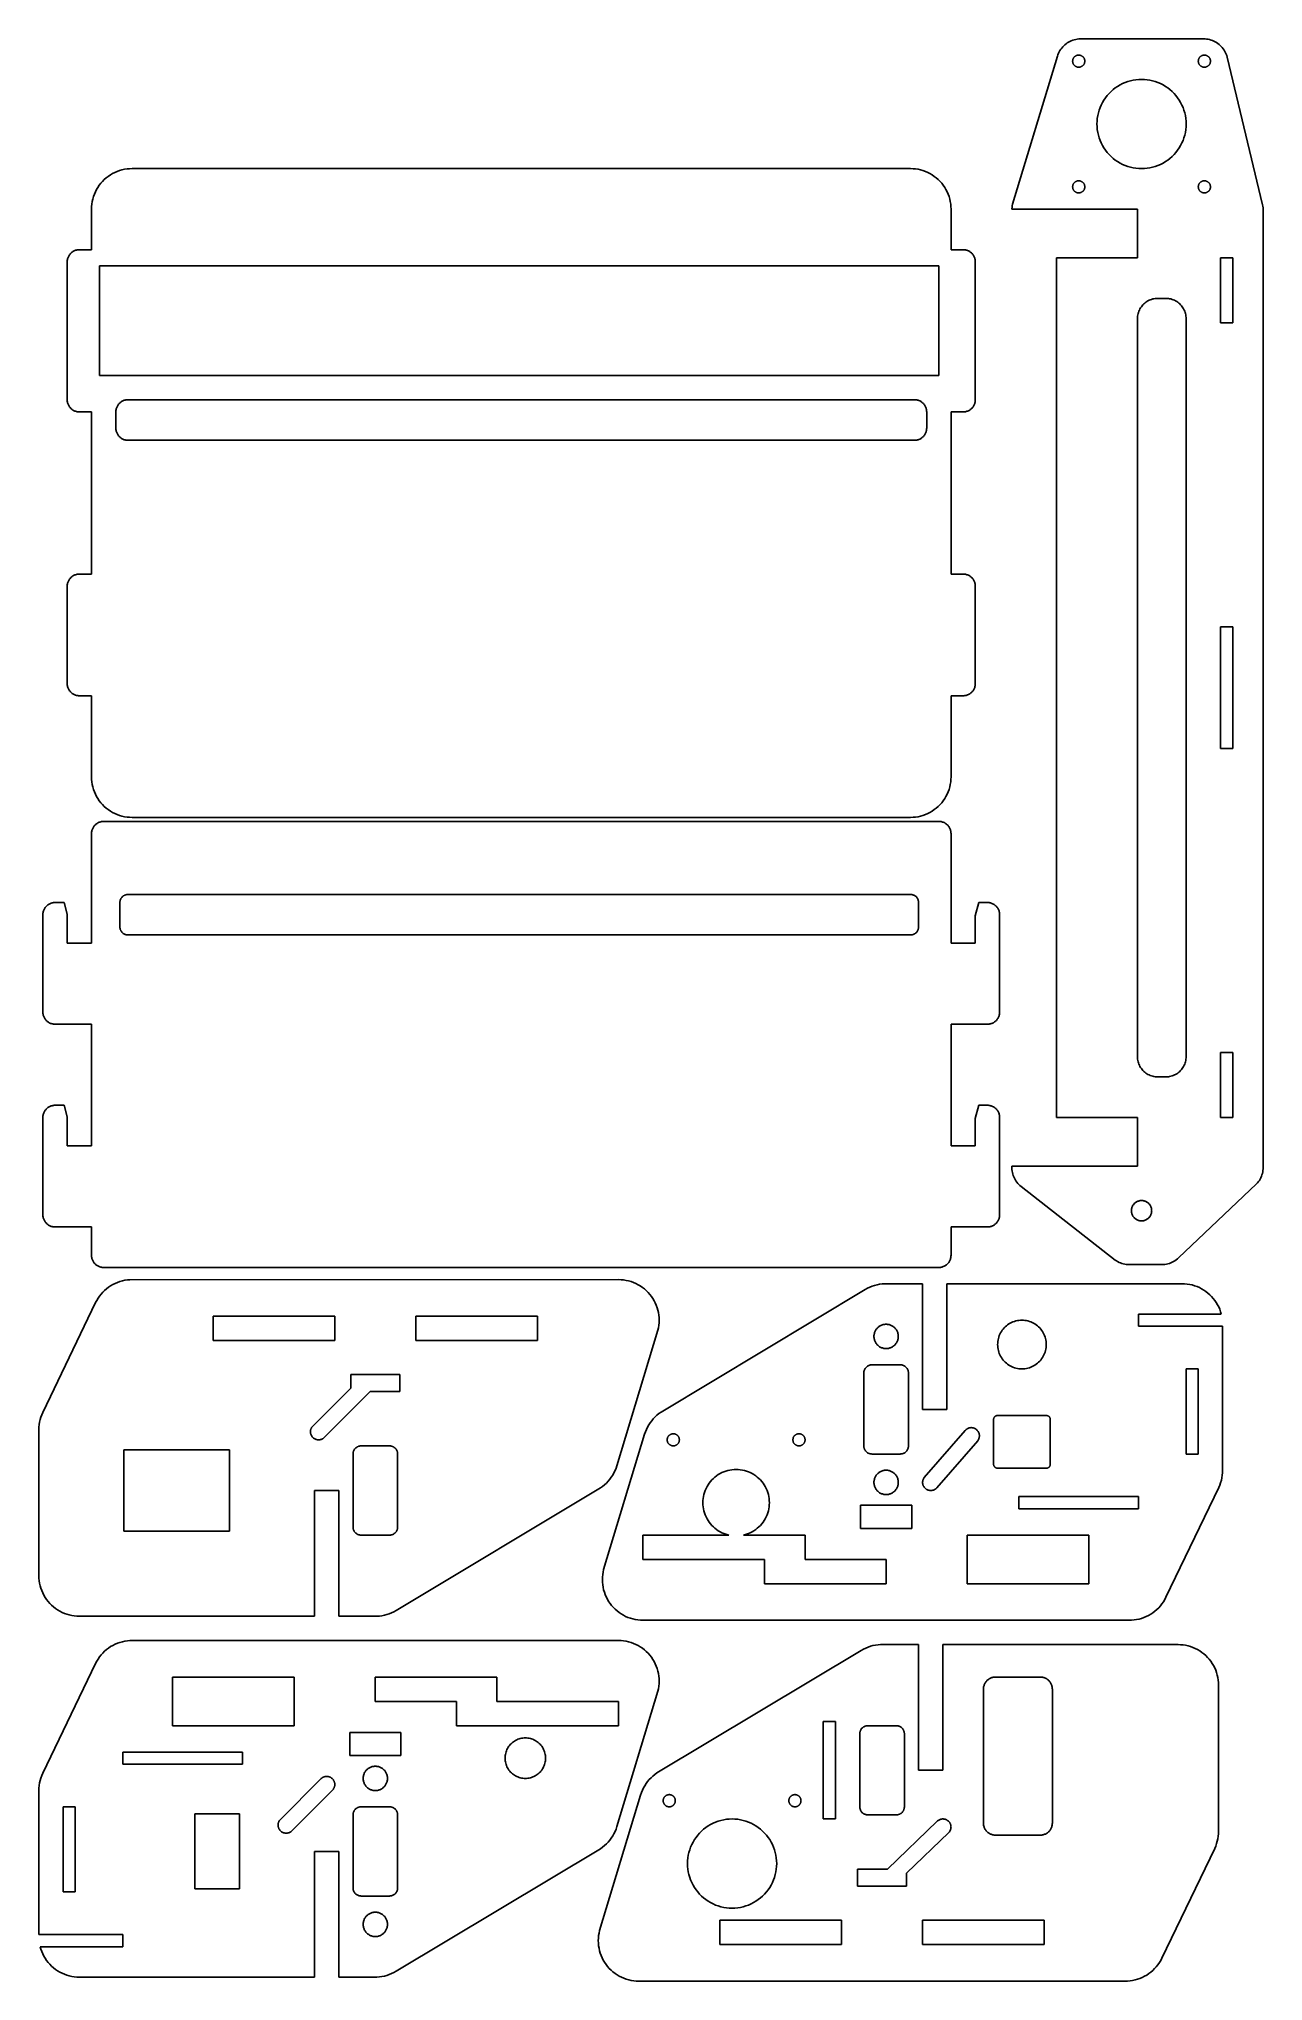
# Model space of a CAD drawing. Header units: metres. Extents: x -83 to 219, y -132 to 347.
import ezdxf

# ---------------------------------------------------------------- set-up
doc = ezdxf.new("R2010")
doc.units = ezdxf.units.M

msp = doc.modelspace()

# ---------------------------------------------------------------- linework, layer by layer
for p, q in [((169.545, 345.019), (169.302, 344.732)), ((169.806, 345.291), (169.545, 345.019)), ((170.084, 345.546), (169.806, 345.291)), ((170.377, 345.783), (170.084, 345.546)), ((170.685, 346.001), (170.377, 345.783)), ((171.005, 346.199), (170.685, 346.001)), ((171.338, 346.377), (171.005, 346.199)), ((171.681, 346.534), (171.338, 346.377)), ((172.033, 346.668), (171.681, 346.534)), ((172.392, 346.781), (172.033, 346.668)), ((172.758, 346.87), (172.392, 346.781)), ((173.13, 346.937), (172.758, 346.87)), ((173.504, 346.979), (173.13, 346.937)), ((173.88, 346.999), (173.504, 346.979)), ((204.3, 347), (173.88, 346.999)), ((204.677, 346.988), (204.3, 347)), ((205.052, 346.953), (204.677, 346.988)), ((205.424, 346.894), (205.052, 346.953)), ((205.792, 346.812), (205.424, 346.894)), ((206.154, 346.706), (205.792, 346.812)), ((206.509, 346.579), (206.154, 346.706)), ((206.855, 346.429), (206.509, 346.579)), ((207.191, 346.258), (206.855, 346.429)), ((207.515, 346.066), (207.191, 346.258)), ((207.827, 345.854), (207.515, 346.066)), ((208.125, 345.623), (207.827, 345.854)), ((208.407, 345.374), (208.125, 345.623)), ((208.674, 345.107), (208.407, 345.374)), ((208.923, 344.825), (208.674, 345.107)), ((168.258, 342.74), (157.189, 306.192)), ((168.378, 343.097), (168.258, 342.74)), ((168.521, 343.446), (168.378, 343.097)), ((168.686, 343.785), (168.521, 343.446)), ((168.871, 344.113), (168.686, 343.785)), ((169.077, 344.429), (168.871, 344.113)), ((169.302, 344.732), (169.077, 344.429)), ((172, 341.5), (172.003, 341.594)), ((172.003, 341.406), (172, 341.5)), ((172.003, 341.594), (172.012, 341.688)), ((172.012, 341.312), (172.003, 341.406)), ((172.012, 341.688), (172.027, 341.781)), ((172.027, 341.219), (172.012, 341.312)), ((172.027, 341.781), (172.047, 341.873)), ((172.047, 341.127), (172.027, 341.219)), ((172.047, 341.873), (172.073, 341.964)), ((172.073, 341.036), (172.047, 341.127)), ((172.073, 341.964), (172.105, 342.052)), ((172.105, 340.948), (172.073, 341.036)), ((172.105, 342.052), (172.143, 342.139)), ((172.143, 340.861), (172.105, 340.948)), ((172.143, 342.139), (172.186, 342.223)), ((172.186, 340.777), (172.143, 340.861)), ((172.186, 342.223), (172.234, 342.304)), ((172.234, 340.696), (172.186, 340.777)), ((172.234, 342.304), (172.286, 342.382)), ((172.286, 340.618), (172.234, 340.696)), ((172.286, 342.382), (172.344, 342.456)), ((172.344, 340.544), (172.286, 340.618)), ((172.344, 342.456), (172.407, 342.527)), ((172.407, 340.473), (172.344, 340.544)), ((172.407, 342.527), (172.473, 342.593)), ((172.473, 340.407), (172.407, 340.473)), ((172.473, 342.593), (172.544, 342.656)), ((172.544, 340.344), (172.473, 340.407)), ((172.544, 342.656), (172.618, 342.714)), ((172.618, 340.286), (172.544, 340.344)), ((172.618, 342.714), (172.696, 342.766)), ((172.696, 340.234), (172.618, 340.286)), ((172.696, 342.766), (172.777, 342.814)), ((172.777, 340.186), (172.696, 340.234)), ((172.777, 342.814), (172.861, 342.857)), ((172.861, 340.143), (172.777, 340.186)), ((172.861, 342.857), (172.948, 342.895)), ((172.948, 340.105), (172.861, 340.143)), ((172.948, 342.895), (173.036, 342.927)), ((173.036, 340.073), (172.948, 340.105)), ((173.036, 342.927), (173.127, 342.953)), ((173.127, 342.953), (173.219, 342.973)), ((173.219, 342.973), (173.312, 342.988)), ((173.312, 342.988), (173.406, 342.997)), ((173.406, 342.997), (173.5, 343)), ((173.5, 343), (173.594, 342.997)), ((173.594, 342.997), (173.688, 342.988)), ((173.688, 342.988), (173.781, 342.973)), ((173.781, 342.973), (173.873, 342.953)), ((173.873, 342.953), (173.964, 342.927)), ((173.964, 342.927), (174.052, 342.895)), ((174.052, 340.105), (173.964, 340.073)), ((174.052, 342.895), (174.139, 342.857)), ((174.139, 340.143), (174.052, 340.105)), ((174.139, 342.857), (174.223, 342.814)), ((174.223, 340.186), (174.139, 340.143)), ((174.223, 342.814), (174.304, 342.766)), ((174.304, 340.234), (174.223, 340.186)), ((174.304, 342.766), (174.382, 342.714)), ((174.382, 340.286), (174.304, 340.234)), ((174.382, 342.714), (174.456, 342.656)), ((174.456, 340.344), (174.382, 340.286)), ((174.456, 342.656), (174.527, 342.593)), ((174.527, 340.407), (174.456, 340.344)), ((174.527, 342.593), (174.593, 342.527)), ((174.593, 340.473), (174.527, 340.407)), ((174.593, 342.527), (174.656, 342.456)), ((174.656, 340.544), (174.593, 340.473)), ((174.656, 342.456), (174.714, 342.382)), ((174.714, 340.618), (174.656, 340.544)), ((174.714, 342.382), (174.766, 342.304)), ((174.766, 340.696), (174.714, 340.618)), ((174.766, 342.304), (174.814, 342.223)), ((174.814, 340.777), (174.766, 340.696)), ((174.814, 342.223), (174.857, 342.139)), ((174.857, 340.861), (174.814, 340.777)), ((174.857, 342.139), (174.895, 342.052)), ((174.895, 340.948), (174.857, 340.861)), ((174.895, 342.052), (174.927, 341.964)), ((174.927, 341.036), (174.895, 340.948)), ((174.927, 341.964), (174.953, 341.873)), ((174.953, 341.127), (174.927, 341.036)), ((174.953, 341.873), (174.973, 341.781)), ((174.973, 341.219), (174.953, 341.127)), ((174.973, 341.781), (174.988, 341.688)), ((174.988, 341.312), (174.973, 341.219)), ((174.988, 341.688), (174.997, 341.594)), ((174.997, 341.406), (174.988, 341.312)), ((174.997, 341.594), (175, 341.5)), ((175, 341.5), (174.997, 341.406)), ((203, 341.5), (203.003, 341.594)), ((203.003, 341.406), (203, 341.5)), ((203.003, 341.594), (203.012, 341.688)), ((203.012, 341.312), (203.003, 341.406)), ((203.012, 341.688), (203.027, 341.781)), ((203.027, 341.219), (203.012, 341.312)), ((203.027, 341.781), (203.047, 341.873)), ((203.047, 341.127), (203.027, 341.219)), ((203.047, 341.873), (203.073, 341.964)), ((203.073, 341.036), (203.047, 341.127)), ((203.073, 341.964), (203.105, 342.052)), ((203.105, 340.948), (203.073, 341.036)), ((203.105, 342.052), (203.143, 342.139)), ((203.143, 340.861), (203.105, 340.948)), ((203.143, 342.139), (203.186, 342.223)), ((203.186, 340.777), (203.143, 340.861)), ((203.186, 342.223), (203.234, 342.304)), ((203.234, 340.696), (203.186, 340.777)), ((203.234, 342.304), (203.286, 342.382)), ((203.286, 340.618), (203.234, 340.696)), ((203.286, 342.382), (203.344, 342.456)), ((203.344, 340.544), (203.286, 340.618)), ((203.344, 342.456), (203.407, 342.527)), ((203.407, 340.473), (203.344, 340.544)), ((203.407, 342.527), (203.473, 342.593)), ((203.473, 340.407), (203.407, 340.473)), ((203.473, 342.593), (203.544, 342.656)), ((203.544, 340.344), (203.473, 340.407)), ((203.544, 342.656), (203.618, 342.714)), ((203.618, 340.286), (203.544, 340.344)), ((203.618, 342.714), (203.696, 342.766)), ((203.696, 340.234), (203.618, 340.286)), ((203.696, 342.766), (203.777, 342.814)), ((203.777, 340.186), (203.696, 340.234)), ((203.777, 342.814), (203.861, 342.857)), ((203.861, 340.143), (203.777, 340.186)), ((203.861, 342.857), (203.948, 342.895)), ((203.948, 340.105), (203.861, 340.143)), ((203.948, 342.895), (204.036, 342.927)), ((204.036, 340.073), (203.948, 340.105)), ((204.036, 342.927), (204.127, 342.953)), ((204.127, 342.953), (204.219, 342.973)), ((204.219, 342.973), (204.312, 342.988)), ((204.312, 342.988), (204.406, 342.997)), ((204.406, 342.997), (204.5, 343)), ((204.5, 343), (204.594, 342.997)), ((204.594, 342.997), (204.688, 342.988)), ((204.688, 342.988), (204.781, 342.973)), ((204.781, 342.973), (204.873, 342.953)), ((204.873, 342.953), (204.964, 342.927)), ((204.964, 342.927), (205.052, 342.895)), ((205.052, 340.105), (204.964, 340.073)), ((205.052, 342.895), (205.139, 342.857)), ((205.139, 340.143), (205.052, 340.105)), ((205.139, 342.857), (205.223, 342.814)), ((205.223, 340.186), (205.139, 340.143)), ((205.223, 342.814), (205.304, 342.766)), ((205.304, 340.234), (205.223, 340.186)), ((205.304, 342.766), (205.382, 342.714)), ((205.382, 340.286), (205.304, 340.234)), ((205.382, 342.714), (205.456, 342.656)), ((205.456, 340.344), (205.382, 340.286)), ((205.456, 342.656), (205.527, 342.593)), ((205.527, 340.407), (205.456, 340.344)), ((205.527, 342.593), (205.593, 342.527)), ((205.593, 340.473), (205.527, 340.407)), ((205.593, 342.527), (205.656, 342.456)), ((205.656, 340.544), (205.593, 340.473)), ((205.656, 342.456), (205.714, 342.382)), ((205.714, 340.618), (205.656, 340.544)), ((205.714, 342.382), (205.766, 342.304)), ((205.766, 340.696), (205.714, 340.618)), ((205.766, 342.304), (205.814, 342.223)), ((205.814, 340.777), (205.766, 340.696)), ((205.814, 342.223), (205.857, 342.139)), ((205.857, 340.861), (205.814, 340.777)), ((205.857, 342.139), (205.895, 342.052)), ((205.895, 340.948), (205.857, 340.861)), ((205.895, 342.052), (205.927, 341.964)), ((205.927, 341.036), (205.895, 340.948)), ((205.927, 341.964), (205.953, 341.873)), ((205.953, 341.127), (205.927, 341.036)), ((205.953, 341.873), (205.973, 341.781)), ((205.973, 341.219), (205.953, 341.127)), ((205.973, 341.781), (205.988, 341.688)), ((205.988, 341.312), (205.973, 341.219)), ((205.988, 341.688), (205.997, 341.594)), ((205.997, 341.406), (205.988, 341.312)), ((205.997, 341.594), (206, 341.5)), ((206, 341.5), (205.997, 341.406)), ((209.154, 344.527), (208.923, 344.825)), ((209.366, 344.215), (209.154, 344.527)), ((209.558, 343.891), (209.366, 344.215)), ((209.729, 343.555), (209.558, 343.891)), ((209.879, 343.209), (209.729, 343.555)), ((210.006, 342.854), (209.879, 343.209)), ((210.111, 342.492), (210.006, 342.854)), ((218.835, 306.098), (210.111, 342.492)), ((173.127, 340.047), (173.036, 340.073)), ((173.219, 340.027), (173.127, 340.047)), ((173.312, 340.012), (173.219, 340.027)), ((173.406, 340.003), (173.312, 340.012)), ((173.5, 340), (173.406, 340.003)), ((173.594, 340.003), (173.5, 340)), ((173.688, 340.012), (173.594, 340.003)), ((173.781, 340.027), (173.688, 340.012)), ((173.873, 340.047), (173.781, 340.027)), ((173.964, 340.073), (173.873, 340.047)), ((183.106, 335.288), (183.701, 335.639)), ((183.701, 335.639), (184.316, 335.953)), ((184.316, 335.953), (184.951, 336.228)), ((184.951, 336.228), (185.601, 336.462)), ((185.601, 336.462), (186.264, 336.654)), ((186.264, 336.654), (186.939, 336.805)), ((186.939, 336.805), (187.621, 336.913)), ((187.621, 336.913), (188.309, 336.978)), ((188.309, 336.978), (189, 337)), ((189, 337), (189.691, 336.978)), ((189.691, 336.978), (190.379, 336.913)), ((190.379, 336.913), (191.061, 336.805)), ((191.061, 336.805), (191.736, 336.654)), ((191.736, 336.654), (192.399, 336.462)), ((192.399, 336.462), (193.049, 336.228)), ((193.049, 336.228), (193.684, 335.953)), ((193.684, 335.953), (194.299, 335.639)), ((194.299, 335.639), (194.894, 335.288)), ((204.127, 340.047), (204.036, 340.073)), ((204.219, 340.027), (204.127, 340.047)), ((204.312, 340.012), (204.219, 340.027)), ((204.406, 340.003), (204.312, 340.012)), ((204.5, 340), (204.406, 340.003)), ((204.594, 340.003), (204.5, 340)), ((204.688, 340.012), (204.594, 340.003)), ((204.781, 340.027), (204.688, 340.012)), ((204.873, 340.047), (204.781, 340.027)), ((204.964, 340.073), (204.873, 340.047)), ((178.772, 330.049), (179.047, 330.684)), ((179.047, 330.684), (179.361, 331.299)), ((179.361, 331.299), (179.712, 331.894)), ((179.712, 331.894), (180.101, 332.466)), ((180.101, 332.466), (180.524, 333.012)), ((180.524, 333.012), (180.981, 333.53)), ((180.981, 333.53), (181.47, 334.019)), ((181.47, 334.019), (181.988, 334.476)), ((181.988, 334.476), (182.534, 334.899)), ((182.534, 334.899), (183.106, 335.288)), ((194.894, 335.288), (195.466, 334.899)), ((195.466, 334.899), (196.012, 334.476)), ((196.012, 334.476), (196.53, 334.019)), ((196.53, 334.019), (197.019, 333.53)), ((197.019, 333.53), (197.476, 333.012)), ((197.476, 333.012), (197.899, 332.466)), ((197.899, 332.466), (198.288, 331.894)), ((198.288, 331.894), (198.639, 331.299)), ((198.639, 331.299), (198.953, 330.684)), ((198.953, 330.684), (199.228, 330.049)), ((178, 326), (178.022, 326.691)), ((178.022, 325.309), (178, 326)), ((178.022, 326.691), (178.087, 327.379)), ((178.087, 327.379), (178.195, 328.061)), ((178.195, 328.061), (178.346, 328.736)), ((178.346, 328.736), (178.538, 329.399)), ((178.538, 329.399), (178.772, 330.049)), ((199.228, 330.049), (199.462, 329.399)), ((199.462, 329.399), (199.654, 328.736)), ((199.654, 328.736), (199.805, 328.061)), ((199.805, 328.061), (199.913, 327.379)), ((199.913, 327.379), (199.978, 326.691)), ((199.978, 326.691), (200, 326)), ((200, 326), (199.978, 325.309)), ((178.087, 324.621), (178.022, 325.309)), ((178.195, 323.939), (178.087, 324.621)), ((178.346, 323.264), (178.195, 323.939)), ((178.538, 322.601), (178.346, 323.264)), ((178.772, 321.951), (178.538, 322.601)), ((179.047, 321.316), (178.772, 321.951)), ((179.361, 320.701), (179.047, 321.316)), ((198.953, 321.316), (198.639, 320.701)), ((199.228, 321.951), (198.953, 321.316)), ((199.462, 322.601), (199.228, 321.951)), ((199.654, 323.264), (199.462, 322.601)), ((199.805, 323.939), (199.654, 323.264)), ((199.913, 324.621), (199.805, 323.939)), ((199.978, 325.309), (199.913, 324.621)), ((179.712, 320.106), (179.361, 320.701)), ((180.101, 319.534), (179.712, 320.106)), ((180.524, 318.988), (180.101, 319.534)), ((180.981, 318.47), (180.524, 318.988)), ((181.47, 317.981), (180.981, 318.47)), ((181.988, 317.524), (181.47, 317.981)), ((182.534, 317.101), (181.988, 317.524)), ((183.106, 316.712), (182.534, 317.101)), ((183.701, 316.361), (183.106, 316.712)), ((184.316, 316.047), (183.701, 316.361)), ((194.299, 316.361), (193.684, 316.047)), ((194.894, 316.712), (194.299, 316.361)), ((195.466, 317.101), (194.894, 316.712)), ((196.012, 317.524), (195.466, 317.101)), ((196.53, 317.981), (196.012, 317.524)), ((197.019, 318.47), (196.53, 317.981)), ((197.476, 318.988), (197.019, 318.47)), ((197.899, 319.534), (197.476, 318.988)), ((198.288, 320.106), (197.899, 319.534)), ((198.639, 320.701), (198.288, 320.106)), ((-67.7051, 311.374), (-68.0902, 310.878)), ((-67.2897, 311.845), (-67.7051, 311.374)), ((-66.8455, 312.29), (-67.2897, 311.845)), ((-66.3742, 312.705), (-66.8455, 312.29)), ((-65.8778, 313.09), (-66.3742, 312.705)), ((-65.3583, 313.443), (-65.8778, 313.09)), ((-64.8175, 313.763), (-65.3583, 313.443)), ((-64.2578, 314.048), (-64.8175, 313.763)), ((-63.6812, 314.298), (-64.2578, 314.048)), ((-63.0902, 314.511), (-63.6812, 314.298)), ((-62.4869, 314.686), (-63.0902, 314.511)), ((-61.8738, 314.823), (-62.4869, 314.686)), ((-61.2533, 314.921), (-61.8738, 314.823)), ((-60.6279, 314.98), (-61.2533, 314.921)), ((-60, 315), (-60.6279, 314.98)), ((132, 315), (-60, 315)), ((132.628, 314.98), (132, 315)), ((133.253, 314.921), (132.628, 314.98)), ((133.874, 314.823), (133.253, 314.921)), ((134.487, 314.686), (133.874, 314.823)), ((135.09, 314.511), (134.487, 314.686)), ((135.681, 314.298), (135.09, 314.511)), ((136.258, 314.048), (135.681, 314.298)), ((136.818, 313.763), (136.258, 314.048)), ((137.358, 313.443), (136.818, 313.763)), ((137.878, 313.09), (137.358, 313.443)), ((138.374, 312.705), (137.878, 313.09)), ((138.845, 312.29), (138.374, 312.705)), ((139.29, 311.845), (138.845, 312.29)), ((139.705, 311.374), (139.29, 311.845)), ((140.09, 310.878), (139.705, 311.374)), ((172.234, 311.304), (172.286, 311.382)), ((172.286, 311.382), (172.344, 311.456)), ((172.344, 311.456), (172.407, 311.527)), ((172.407, 311.527), (172.473, 311.593)), ((172.473, 311.593), (172.544, 311.656)), ((172.544, 311.656), (172.618, 311.714)), ((172.618, 311.714), (172.696, 311.766)), ((172.696, 311.766), (172.777, 311.814)), ((172.777, 311.814), (172.861, 311.857)), ((172.861, 311.857), (172.948, 311.895)), ((172.948, 311.895), (173.036, 311.927)), ((173.036, 311.927), (173.127, 311.953)), ((173.127, 311.953), (173.219, 311.973)), ((173.219, 311.973), (173.312, 311.988)), ((173.312, 311.988), (173.406, 311.997)), ((173.406, 311.997), (173.5, 312)), ((173.5, 312), (173.594, 311.997)), ((173.594, 311.997), (173.688, 311.988)), ((173.688, 311.988), (173.781, 311.973)), ((173.781, 311.973), (173.873, 311.953)), ((173.873, 311.953), (173.964, 311.927)), ((173.964, 311.927), (174.052, 311.895)), ((174.052, 311.895), (174.139, 311.857)), ((174.139, 311.857), (174.223, 311.814)), ((174.223, 311.814), (174.304, 311.766)), ((174.304, 311.766), (174.382, 311.714)), ((174.382, 311.714), (174.456, 311.656)), ((174.456, 311.656), (174.527, 311.593)), ((174.527, 311.593), (174.593, 311.527)), ((174.593, 311.527), (174.656, 311.456)), ((174.656, 311.456), (174.714, 311.382)), ((174.714, 311.382), (174.766, 311.304)), ((184.951, 315.772), (184.316, 316.047)), ((185.601, 315.538), (184.951, 315.772)), ((186.264, 315.346), (185.601, 315.538)), ((186.939, 315.195), (186.264, 315.346)), ((187.621, 315.087), (186.939, 315.195)), ((188.309, 315.022), (187.621, 315.087)), ((189, 315), (188.309, 315.022)), ((189.691, 315.022), (189, 315)), ((190.379, 315.087), (189.691, 315.022)), ((191.061, 315.195), (190.379, 315.087)), ((191.736, 315.346), (191.061, 315.195)), ((192.399, 315.538), (191.736, 315.346)), ((193.049, 315.772), (192.399, 315.538)), ((193.684, 316.047), (193.049, 315.772)), ((203.234, 311.304), (203.286, 311.382)), ((203.286, 311.382), (203.344, 311.456)), ((203.344, 311.456), (203.407, 311.527)), ((203.407, 311.527), (203.473, 311.593)), ((203.473, 311.593), (203.544, 311.656)), ((203.544, 311.656), (203.618, 311.714)), ((203.618, 311.714), (203.696, 311.766)), ((203.696, 311.766), (203.777, 311.814)), ((203.777, 311.814), (203.861, 311.857)), ((203.861, 311.857), (203.948, 311.895)), ((203.948, 311.895), (204.036, 311.927)), ((204.036, 311.927), (204.127, 311.953)), ((204.127, 311.953), (204.219, 311.973)), ((204.219, 311.973), (204.312, 311.988)), ((204.312, 311.988), (204.406, 311.997)), ((204.406, 311.997), (204.5, 312)), ((204.5, 312), (204.594, 311.997)), ((204.594, 311.997), (204.688, 311.988)), ((204.688, 311.988), (204.781, 311.973)), ((204.781, 311.973), (204.873, 311.953)), ((204.873, 311.953), (204.964, 311.927)), ((204.964, 311.927), (205.052, 311.895)), ((205.052, 311.895), (205.139, 311.857)), ((205.139, 311.857), (205.223, 311.814)), ((205.223, 311.814), (205.304, 311.766)), ((205.304, 311.766), (205.382, 311.714)), ((205.382, 311.714), (205.456, 311.656)), ((205.456, 311.656), (205.527, 311.593)), ((205.527, 311.593), (205.593, 311.527)), ((205.593, 311.527), (205.656, 311.456)), ((205.656, 311.456), (205.714, 311.382)), ((205.714, 311.382), (205.766, 311.304)), ((-69.8229, 306.874), (-69.9211, 306.253)), ((-69.6858, 307.487), (-69.8229, 306.874)), ((-69.5106, 308.09), (-69.6858, 307.487)), ((-69.2978, 308.681), (-69.5106, 308.09)), ((-69.0483, 309.258), (-69.2978, 308.681)), ((-68.7631, 309.818), (-69.0483, 309.258)), ((-68.4433, 310.358), (-68.7631, 309.818)), ((-68.0902, 310.878), (-68.4433, 310.358)), ((140.443, 310.358), (140.09, 310.878)), ((140.763, 309.818), (140.443, 310.358)), ((141.048, 309.258), (140.763, 309.818)), ((141.298, 308.681), (141.048, 309.258)), ((141.511, 308.09), (141.298, 308.681)), ((141.686, 307.487), (141.511, 308.09)), ((141.823, 306.874), (141.686, 307.487)), ((141.921, 306.253), (141.823, 306.874)), ((172, 310.5), (172.003, 310.594)), ((172.003, 310.406), (172, 310.5)), ((172.003, 310.594), (172.012, 310.688)), ((172.012, 310.312), (172.003, 310.406)), ((172.012, 310.688), (172.027, 310.781)), ((172.027, 310.219), (172.012, 310.312)), ((172.027, 310.781), (172.047, 310.873)), ((172.047, 310.127), (172.027, 310.219)), ((172.047, 310.873), (172.073, 310.964)), ((172.073, 310.036), (172.047, 310.127)), ((172.073, 310.964), (172.105, 311.052)), ((172.105, 309.948), (172.073, 310.036)), ((172.105, 311.052), (172.143, 311.139)), ((172.143, 309.861), (172.105, 309.948)), ((172.143, 311.139), (172.186, 311.223)), ((172.186, 309.777), (172.143, 309.861)), ((172.186, 311.223), (172.234, 311.304)), ((172.234, 309.696), (172.186, 309.777)), ((172.286, 309.618), (172.234, 309.696)), ((172.344, 309.544), (172.286, 309.618)), ((172.407, 309.473), (172.344, 309.544)), ((172.473, 309.407), (172.407, 309.473)), ((172.544, 309.344), (172.473, 309.407)), ((172.618, 309.286), (172.544, 309.344)), ((172.696, 309.234), (172.618, 309.286)), ((172.777, 309.186), (172.696, 309.234)), ((172.861, 309.143), (172.777, 309.186)), ((172.948, 309.105), (172.861, 309.143)), ((173.036, 309.073), (172.948, 309.105)), ((173.127, 309.047), (173.036, 309.073)), ((173.219, 309.027), (173.127, 309.047)), ((173.312, 309.012), (173.219, 309.027)), ((173.406, 309.003), (173.312, 309.012)), ((173.5, 309), (173.406, 309.003)), ((173.594, 309.003), (173.5, 309)), ((173.688, 309.012), (173.594, 309.003)), ((173.781, 309.027), (173.688, 309.012)), ((173.873, 309.047), (173.781, 309.027)), ((173.964, 309.073), (173.873, 309.047)), ((174.052, 309.105), (173.964, 309.073)), ((174.139, 309.143), (174.052, 309.105)), ((174.223, 309.186), (174.139, 309.143)), ((174.304, 309.234), (174.223, 309.186)), ((174.382, 309.286), (174.304, 309.234)), ((174.456, 309.344), (174.382, 309.286)), ((174.527, 309.407), (174.456, 309.344)), ((174.593, 309.473), (174.527, 309.407)), ((174.656, 309.544), (174.593, 309.473)), ((174.714, 309.618), (174.656, 309.544)), ((174.766, 309.696), (174.714, 309.618)), ((174.766, 311.304), (174.814, 311.223)), ((174.814, 309.777), (174.766, 309.696)), ((174.814, 311.223), (174.857, 311.139)), ((174.857, 309.861), (174.814, 309.777)), ((174.857, 311.139), (174.895, 311.052)), ((174.895, 309.948), (174.857, 309.861)), ((174.895, 311.052), (174.927, 310.964)), ((174.927, 310.036), (174.895, 309.948)), ((174.927, 310.964), (174.953, 310.873)), ((174.953, 310.127), (174.927, 310.036)), ((174.953, 310.873), (174.973, 310.781)), ((174.973, 310.219), (174.953, 310.127)), ((174.973, 310.781), (174.988, 310.688)), ((174.988, 310.312), (174.973, 310.219)), ((174.988, 310.688), (174.997, 310.594)), ((174.997, 310.406), (174.988, 310.312)), ((174.997, 310.594), (175, 310.5)), ((175, 310.5), (174.997, 310.406)), ((203, 310.5), (203.003, 310.594)), ((203.003, 310.406), (203, 310.5)), ((203.003, 310.594), (203.012, 310.688)), ((203.012, 310.312), (203.003, 310.406)), ((203.012, 310.688), (203.027, 310.781)), ((203.027, 310.219), (203.012, 310.312)), ((203.027, 310.781), (203.047, 310.873)), ((203.047, 310.127), (203.027, 310.219)), ((203.047, 310.873), (203.073, 310.964)), ((203.073, 310.036), (203.047, 310.127)), ((203.073, 310.964), (203.105, 311.052)), ((203.105, 309.948), (203.073, 310.036)), ((203.105, 311.052), (203.143, 311.139)), ((203.143, 309.861), (203.105, 309.948)), ((203.143, 311.139), (203.186, 311.223)), ((203.186, 309.777), (203.143, 309.861)), ((203.186, 311.223), (203.234, 311.304)), ((203.234, 309.696), (203.186, 309.777)), ((203.286, 309.618), (203.234, 309.696)), ((203.344, 309.544), (203.286, 309.618)), ((203.407, 309.473), (203.344, 309.544)), ((203.473, 309.407), (203.407, 309.473)), ((203.544, 309.344), (203.473, 309.407)), ((203.618, 309.286), (203.544, 309.344)), ((203.696, 309.234), (203.618, 309.286)), ((203.777, 309.186), (203.696, 309.234)), ((203.861, 309.143), (203.777, 309.186)), ((203.948, 309.105), (203.861, 309.143)), ((204.036, 309.073), (203.948, 309.105)), ((204.127, 309.047), (204.036, 309.073)), ((204.219, 309.027), (204.127, 309.047)), ((204.312, 309.012), (204.219, 309.027)), ((204.406, 309.003), (204.312, 309.012)), ((204.5, 309), (204.406, 309.003)), ((204.594, 309.003), (204.5, 309)), ((204.688, 309.012), (204.594, 309.003)), ((204.781, 309.027), (204.688, 309.012)), ((204.873, 309.047), (204.781, 309.027)), ((204.964, 309.073), (204.873, 309.047)), ((205.052, 309.105), (204.964, 309.073)), ((205.139, 309.143), (205.052, 309.105)), ((205.223, 309.186), (205.139, 309.143)), ((205.304, 309.234), (205.223, 309.186)), ((205.382, 309.286), (205.304, 309.234)), ((205.456, 309.344), (205.382, 309.286)), ((205.527, 309.407), (205.456, 309.344)), ((205.593, 309.473), (205.527, 309.407)), ((205.656, 309.544), (205.593, 309.473)), ((205.714, 309.618), (205.656, 309.544)), ((205.766, 309.696), (205.714, 309.618)), ((205.766, 311.304), (205.814, 311.223)), ((205.814, 309.777), (205.766, 309.696)), ((205.814, 311.223), (205.857, 311.139)), ((205.857, 309.861), (205.814, 309.777)), ((205.857, 311.139), (205.895, 311.052)), ((205.895, 309.948), (205.857, 309.861)), ((205.895, 311.052), (205.927, 310.964)), ((205.927, 310.036), (205.895, 309.948)), ((205.927, 310.964), (205.953, 310.873)), ((205.953, 310.127), (205.927, 310.036)), ((205.953, 310.873), (205.973, 310.781)), ((205.973, 310.219), (205.953, 310.127)), ((205.973, 310.781), (205.988, 310.688)), ((205.988, 310.312), (205.973, 310.219)), ((205.988, 310.688), (205.997, 310.594)), ((205.997, 310.406), (205.988, 310.312)), ((205.997, 310.594), (206, 310.5)), ((206, 310.5), (205.997, 310.406)), ((-69.9803, 305.628), (-70, 305)), ((-70, 305), (-70, 295)), ((-69.9211, 306.253), (-69.9803, 305.628)), ((141.98, 305.628), (141.921, 306.253)), ((142, 305), (141.98, 305.628)), ((142, 295), (142, 305)), ((157.012, 305.077), (157.009, 305)), ((157.009, 305), (188, 305)), ((157.047, 305.452), (157.012, 305.077)), ((157.106, 305.824), (157.047, 305.452)), ((157.189, 306.192), (157.106, 305.824)), ((188, 305), (188, 293)), ((218.911, 305.729), (218.835, 306.098)), ((218.964, 305.356), (218.911, 305.729)), ((218.993, 304.98), (218.964, 305.356)), ((219, 68.7), (218.993, 304.98)), ((-75.9763, 292.376), (-75.9941, 292.188)), ((-75.9469, 292.562), (-75.9763, 292.376)), ((-75.9057, 292.746), (-75.9469, 292.562)), ((-75.8532, 292.927), (-75.9057, 292.746)), ((-75.7893, 293.104), (-75.8532, 292.927)), ((-75.7145, 293.277), (-75.7893, 293.104)), ((-75.6289, 293.445), (-75.7145, 293.277)), ((-75.533, 293.607), (-75.6289, 293.445)), ((-75.427, 293.763), (-75.533, 293.607)), ((-75.3115, 293.912), (-75.427, 293.763)), ((-75.1869, 294.054), (-75.3115, 293.912)), ((-75.0536, 294.187), (-75.1869, 294.054)), ((-74.9123, 294.312), (-75.0536, 294.187)), ((-74.7634, 294.427), (-74.9123, 294.312)), ((-74.6075, 294.533), (-74.7634, 294.427)), ((-74.4453, 294.629), (-74.6075, 294.533)), ((-74.2773, 294.714), (-74.4453, 294.629)), ((-74.1044, 294.789), (-74.2773, 294.714)), ((-73.927, 294.853), (-74.1044, 294.789)), ((-73.7461, 294.906), (-73.927, 294.853)), ((-73.5621, 294.947), (-73.7461, 294.906)), ((-73.376, 294.976), (-73.5621, 294.947)), ((-73.1884, 294.994), (-73.376, 294.976)), ((-73, 295), (-73.1884, 294.994)), ((-70, 295), (-73, 295)), ((145, 295), (142, 295)), ((145.188, 294.994), (145, 295)), ((145.376, 294.976), (145.188, 294.994)), ((145.562, 294.947), (145.376, 294.976)), ((145.746, 294.906), (145.562, 294.947)), ((145.927, 294.853), (145.746, 294.906)), ((146.104, 294.789), (145.927, 294.853)), ((146.277, 294.714), (146.104, 294.789)), ((146.445, 294.629), (146.277, 294.714)), ((146.607, 294.533), (146.445, 294.629)), ((146.763, 294.427), (146.607, 294.533)), ((146.912, 294.312), (146.763, 294.427)), ((147.054, 294.187), (146.912, 294.312)), ((147.187, 294.054), (147.054, 294.187)), ((147.312, 293.912), (147.187, 294.054)), ((147.427, 293.763), (147.312, 293.912)), ((147.533, 293.607), (147.427, 293.763)), ((147.629, 293.445), (147.533, 293.607)), ((147.714, 293.277), (147.629, 293.445)), ((147.789, 293.104), (147.714, 293.277)), ((147.853, 292.927), (147.789, 293.104)), ((147.906, 292.746), (147.853, 292.927)), ((147.947, 292.562), (147.906, 292.746)), ((147.976, 292.376), (147.947, 292.562)), ((147.994, 292.188), (147.976, 292.376)), ((188, 293), (168, 293)), ((168, 293), (168, 81)), ((208.5, 277), (208.5, 293)), ((208.5, 293), (211.5, 293)), ((211.5, 293), (211.5, 277)), ((-75.9941, 292.188), (-76, 292)), ((-76, 292), (-76, 258)), ((-68, 264), (-68, 291)), ((-68, 291), (139, 291)), ((139, 291), (139, 264)), ((148, 292), (147.994, 292.188)), ((148, 258), (148, 292)), ((190.871, 282.524), (191.159, 282.649)), ((191.159, 282.649), (191.455, 282.755)), ((191.455, 282.755), (191.757, 282.843)), ((191.757, 282.843), (192.063, 282.911)), ((192.063, 282.911), (192.373, 282.961)), ((192.373, 282.961), (192.686, 282.99)), ((192.686, 282.99), (193, 283)), ((193, 283), (195, 283)), ((195, 283), (195.314, 282.99)), ((195.314, 282.99), (195.627, 282.961)), ((195.627, 282.961), (195.937, 282.911)), ((195.937, 282.911), (196.243, 282.843)), ((196.243, 282.843), (196.545, 282.755)), ((196.545, 282.755), (196.841, 282.649)), ((196.841, 282.649), (197.129, 282.524)), ((188, 278), (188.01, 278.314)), ((188, 96), (188, 278)), ((188.01, 278.314), (188.039, 278.627)), ((188.039, 278.627), (188.089, 278.937)), ((188.089, 278.937), (188.157, 279.243)), ((188.157, 279.243), (188.245, 279.545)), ((188.245, 279.545), (188.351, 279.841)), ((188.351, 279.841), (188.476, 280.129)), ((188.476, 280.129), (188.618, 280.409)), ((188.618, 280.409), (188.778, 280.679)), ((188.778, 280.679), (188.955, 280.939)), ((188.955, 280.939), (189.147, 281.187)), ((189.147, 281.187), (189.355, 281.423)), ((189.355, 281.423), (189.577, 281.645)), ((189.577, 281.645), (189.813, 281.853)), ((189.813, 281.853), (190.061, 282.045)), ((190.061, 282.045), (190.321, 282.222)), ((190.321, 282.222), (190.591, 282.382)), ((190.591, 282.382), (190.871, 282.524)), ((197.129, 282.524), (197.409, 282.382)), ((197.409, 282.382), (197.679, 282.222)), ((197.679, 282.222), (197.939, 282.045)), ((197.939, 282.045), (198.187, 281.853)), ((198.187, 281.853), (198.423, 281.645)), ((198.423, 281.645), (198.645, 281.423)), ((198.645, 281.423), (198.853, 281.187)), ((198.853, 281.187), (199.045, 280.939)), ((199.045, 280.939), (199.222, 280.679)), ((199.222, 280.679), (199.382, 280.409)), ((199.382, 280.409), (199.524, 280.129)), ((199.524, 280.129), (199.649, 279.841)), ((199.649, 279.841), (199.755, 279.545)), ((199.755, 279.545), (199.843, 279.243)), ((199.843, 279.243), (199.911, 278.937)), ((199.911, 278.937), (199.961, 278.627)), ((199.961, 278.627), (199.99, 278.314)), ((199.99, 278.314), (200, 278)), ((200, 278), (200, 96)), ((211.5, 277), (208.5, 277)), ((139, 264), (-68, 264)), ((-76, 258), (-75.9941, 257.812)), ((-75.9941, 257.812), (-75.9763, 257.624)), ((-75.9763, 257.624), (-75.9469, 257.438)), ((-75.9469, 257.438), (-75.9057, 257.254)), ((-75.9057, 257.254), (-75.8532, 257.073)), ((-75.8532, 257.073), (-75.7893, 256.896)), ((-75.7893, 256.896), (-75.7145, 256.723)), ((-75.7145, 256.723), (-75.6289, 256.555)), ((-75.6289, 256.555), (-75.533, 256.393)), ((-75.533, 256.393), (-75.427, 256.237)), ((-75.427, 256.237), (-75.3115, 256.088)), ((-75.3115, 256.088), (-75.1869, 255.946)), ((-75.1869, 255.946), (-75.0536, 255.813)), ((-75.0536, 255.813), (-74.9123, 255.688)), ((-74.9123, 255.688), (-74.7634, 255.573)), ((-74.7634, 255.573), (-74.6075, 255.467)), ((-74.6075, 255.467), (-74.4453, 255.371)), ((-74.4453, 255.371), (-74.2773, 255.286)), ((-74.2773, 255.286), (-74.1044, 255.211)), ((-74.1044, 255.211), (-73.927, 255.147)), ((-73.927, 255.147), (-73.7461, 255.094)), ((-73.7461, 255.094), (-73.5621, 255.053)), ((-73.5621, 255.053), (-73.376, 255.024)), ((-73.376, 255.024), (-73.1884, 255.006)), ((-73.1884, 255.006), (-73, 255)), ((-73, 255), (-70, 255)), ((-70, 255), (-70, 215)), ((-64, 255), (-63.9941, 255.188)), ((-64, 251), (-64, 255)), ((-63.9941, 255.188), (-63.9763, 255.376)), ((-63.9763, 255.376), (-63.9469, 255.562)), ((-63.9469, 255.562), (-63.9057, 255.746)), ((-63.9057, 255.746), (-63.8532, 255.927)), ((-63.8532, 255.927), (-63.7893, 256.104)), ((-63.7893, 256.104), (-63.7145, 256.277)), ((-63.7145, 256.277), (-63.6289, 256.445)), ((-63.6289, 256.445), (-63.533, 256.607)), ((-63.533, 256.607), (-63.427, 256.763)), ((-63.427, 256.763), (-63.3115, 256.912)), ((-63.3115, 256.912), (-63.1869, 257.054)), ((-63.1869, 257.054), (-63.0536, 257.187)), ((-63.0536, 257.187), (-62.9123, 257.312)), ((-62.9123, 257.312), (-62.7634, 257.427)), ((-62.7634, 257.427), (-62.6075, 257.533)), ((-62.6075, 257.533), (-62.4453, 257.629)), ((-62.4453, 257.629), (-62.2773, 257.714)), ((-62.2773, 257.714), (-62.1044, 257.789)), ((-62.1044, 257.789), (-61.927, 257.853)), ((-61.927, 257.853), (-61.7461, 257.906)), ((-61.7461, 257.906), (-61.5621, 257.947)), ((-61.5621, 257.947), (-61.376, 257.976)), ((-61.376, 257.976), (-61.1884, 257.994)), ((-61.1884, 257.994), (-61, 258)), ((-61, 258), (133, 258)), ((133, 258), (133.188, 257.994)), ((133.188, 257.994), (133.376, 257.976)), ((133.376, 257.976), (133.562, 257.947)), ((133.562, 257.947), (133.746, 257.906)), ((133.746, 257.906), (133.927, 257.853)), ((133.927, 257.853), (134.104, 257.789)), ((134.104, 257.789), (134.277, 257.714)), ((134.277, 257.714), (134.445, 257.629)), ((134.445, 257.629), (134.607, 257.533)), ((134.607, 257.533), (134.763, 257.427)), ((134.763, 257.427), (134.912, 257.312)), ((134.912, 257.312), (135.054, 257.187)), ((135.054, 257.187), (135.187, 257.054)), ((135.187, 257.054), (135.312, 256.912)), ((135.312, 256.912), (135.427, 256.763)), ((135.427, 256.763), (135.533, 256.607)), ((135.533, 256.607), (135.629, 256.445)), ((135.629, 256.445), (135.714, 256.277)), ((135.714, 256.277), (135.789, 256.104)), ((135.789, 256.104), (135.853, 255.927)), ((135.853, 255.927), (135.906, 255.746)), ((135.906, 255.746), (135.947, 255.562)), ((135.947, 255.562), (135.976, 255.376)), ((135.976, 255.376), (135.994, 255.188)), ((135.994, 255.188), (136, 255)), ((136, 255), (136, 251)), ((142, 215), (142, 255)), ((142, 255), (145, 255)), ((145, 255), (145.188, 255.006)), ((145.188, 255.006), (145.376, 255.024)), ((145.376, 255.024), (145.562, 255.053)), ((145.562, 255.053), (145.746, 255.094)), ((145.746, 255.094), (145.927, 255.147)), ((145.927, 255.147), (146.104, 255.211)), ((146.104, 255.211), (146.277, 255.286)), ((146.277, 255.286), (146.445, 255.371)), ((146.445, 255.371), (146.607, 255.467)), ((146.607, 255.467), (146.763, 255.573)), ((146.763, 255.573), (146.912, 255.688)), ((146.912, 255.688), (147.054, 255.813)), ((147.054, 255.813), (147.187, 255.946)), ((147.187, 255.946), (147.312, 256.088)), ((147.312, 256.088), (147.427, 256.237)), ((147.427, 256.237), (147.533, 256.393)), ((147.533, 256.393), (147.629, 256.555)), ((147.629, 256.555), (147.714, 256.723)), ((147.714, 256.723), (147.789, 256.896)), ((147.789, 256.896), (147.853, 257.073)), ((147.853, 257.073), (147.906, 257.254)), ((147.906, 257.254), (147.947, 257.438)), ((147.947, 257.438), (147.976, 257.624)), ((147.976, 257.624), (147.994, 257.812)), ((147.994, 257.812), (148, 258)), ((-63.9941, 250.812), (-64, 251)), ((-63.9763, 250.624), (-63.9941, 250.812)), ((-63.9469, 250.438), (-63.9763, 250.624)), ((-63.9057, 250.254), (-63.9469, 250.438)), ((-63.8532, 250.073), (-63.9057, 250.254)), ((-63.7893, 249.896), (-63.8532, 250.073)), ((-63.7145, 249.723), (-63.7893, 249.896)), ((-63.6289, 249.555), (-63.7145, 249.723)), ((-63.533, 249.393), (-63.6289, 249.555)), ((-63.427, 249.237), (-63.533, 249.393)), ((-63.3115, 249.088), (-63.427, 249.237)), ((-63.1869, 248.946), (-63.3115, 249.088)), ((135.312, 249.088), (135.187, 248.946)), ((135.427, 249.237), (135.312, 249.088)), ((135.533, 249.393), (135.427, 249.237)), ((135.629, 249.555), (135.533, 249.393)), ((135.714, 249.723), (135.629, 249.555)), ((135.789, 249.896), (135.714, 249.723)), ((135.853, 250.073), (135.789, 249.896)), ((135.906, 250.254), (135.853, 250.073)), ((135.947, 250.438), (135.906, 250.254)), ((135.976, 250.624), (135.947, 250.438)), ((135.994, 250.812), (135.976, 250.624)), ((136, 251), (135.994, 250.812)), ((-63.0536, 248.813), (-63.1869, 248.946)), ((-62.9123, 248.688), (-63.0536, 248.813)), ((-62.7634, 248.573), (-62.9123, 248.688)), ((-62.6075, 248.467), (-62.7634, 248.573)), ((-62.4453, 248.371), (-62.6075, 248.467)), ((-62.2773, 248.286), (-62.4453, 248.371)), ((-62.1044, 248.211), (-62.2773, 248.286)), ((-61.927, 248.147), (-62.1044, 248.211)), ((-61.7461, 248.094), (-61.927, 248.147)), ((-61.5621, 248.053), (-61.7461, 248.094)), ((-61.376, 248.024), (-61.5621, 248.053)), ((-61.1884, 248.006), (-61.376, 248.024)), ((-61, 248), (-61.1884, 248.006)), ((133, 248), (-61, 248)), ((133.188, 248.006), (133, 248)), ((133.376, 248.024), (133.188, 248.006)), ((133.562, 248.053), (133.376, 248.024)), ((133.746, 248.094), (133.562, 248.053)), ((133.927, 248.147), (133.746, 248.094)), ((134.104, 248.211), (133.927, 248.147)), ((134.277, 248.286), (134.104, 248.211)), ((134.445, 248.371), (134.277, 248.286)), ((134.607, 248.467), (134.445, 248.371)), ((134.763, 248.573), (134.607, 248.467)), ((134.912, 248.688), (134.763, 248.573)), ((135.054, 248.813), (134.912, 248.688)), ((135.187, 248.946), (135.054, 248.813)), ((-75.9941, 212.188), (-76, 212)), ((-76, 212), (-76, 188)), ((-75.9763, 212.376), (-75.9941, 212.188)), ((-75.9469, 212.562), (-75.9763, 212.376)), ((-75.9057, 212.746), (-75.9469, 212.562)), ((-75.8532, 212.927), (-75.9057, 212.746)), ((-75.7893, 213.104), (-75.8532, 212.927)), ((-75.7145, 213.277), (-75.7893, 213.104)), ((-75.6289, 213.445), (-75.7145, 213.277)), ((-75.533, 213.607), (-75.6289, 213.445)), ((-75.427, 213.763), (-75.533, 213.607)), ((-75.3115, 213.912), (-75.427, 213.763)), ((-75.1869, 214.054), (-75.3115, 213.912)), ((-75.0536, 214.187), (-75.1869, 214.054)), ((-74.9123, 214.312), (-75.0536, 214.187)), ((-74.7634, 214.427), (-74.9123, 214.312)), ((-74.6075, 214.533), (-74.7634, 214.427)), ((-74.4453, 214.629), (-74.6075, 214.533)), ((-74.2773, 214.714), (-74.4453, 214.629)), ((-74.1044, 214.789), (-74.2773, 214.714)), ((-73.927, 214.853), (-74.1044, 214.789)), ((-73.7461, 214.906), (-73.927, 214.853)), ((-73.5621, 214.947), (-73.7461, 214.906)), ((-73.376, 214.976), (-73.5621, 214.947)), ((-73.1884, 214.994), (-73.376, 214.976)), ((-73, 215), (-73.1884, 214.994)), ((-70, 215), (-73, 215)), ((145, 215), (142, 215)), ((145.188, 214.994), (145, 215)), ((145.376, 214.976), (145.188, 214.994)), ((145.562, 214.947), (145.376, 214.976)), ((145.746, 214.906), (145.562, 214.947)), ((145.927, 214.853), (145.746, 214.906)), ((146.104, 214.789), (145.927, 214.853)), ((146.277, 214.714), (146.104, 214.789)), ((146.445, 214.629), (146.277, 214.714)), ((146.607, 214.533), (146.445, 214.629)), ((146.763, 214.427), (146.607, 214.533)), ((146.912, 214.312), (146.763, 214.427)), ((147.054, 214.187), (146.912, 214.312)), ((147.187, 214.054), (147.054, 214.187)), ((147.312, 213.912), (147.187, 214.054)), ((147.427, 213.763), (147.312, 213.912)), ((147.533, 213.607), (147.427, 213.763)), ((147.629, 213.445), (147.533, 213.607)), ((147.714, 213.277), (147.629, 213.445)), ((147.789, 213.104), (147.714, 213.277)), ((147.853, 212.927), (147.789, 213.104)), ((147.906, 212.746), (147.853, 212.927)), ((147.947, 212.562), (147.906, 212.746)), ((147.976, 212.376), (147.947, 212.562)), ((147.994, 212.188), (147.976, 212.376)), ((148, 212), (147.994, 212.188)), ((148, 188), (148, 212)), ((208.5, 172), (208.5, 202)), ((208.5, 202), (211.5, 202)), ((211.5, 202), (211.5, 172)), ((-76, 188), (-75.9941, 187.812)), ((-75.9941, 187.812), (-75.9763, 187.624)), ((-75.9763, 187.624), (-75.9469, 187.438)), ((-75.9469, 187.438), (-75.9057, 187.254)), ((-75.9057, 187.254), (-75.8532, 187.073)), ((-75.8532, 187.073), (-75.7893, 186.896)), ((-75.7893, 186.896), (-75.7145, 186.723)), ((147.714, 186.723), (147.789, 186.896)), ((147.789, 186.896), (147.853, 187.073)), ((147.853, 187.073), (147.906, 187.254)), ((147.906, 187.254), (147.947, 187.438)), ((147.947, 187.438), (147.976, 187.624)), ((147.976, 187.624), (147.994, 187.812)), ((147.994, 187.812), (148, 188)), ((-75.7145, 186.723), (-75.6289, 186.555)), ((-75.6289, 186.555), (-75.533, 186.393)), ((-75.533, 186.393), (-75.427, 186.237)), ((-75.427, 186.237), (-75.3115, 186.088)), ((-75.3115, 186.088), (-75.1869, 185.946)), ((-75.1869, 185.946), (-75.0536, 185.813)), ((-75.0536, 185.813), (-74.9123, 185.688)), ((-74.9123, 185.688), (-74.7634, 185.573)), ((-74.7634, 185.573), (-74.6075, 185.467)), ((-74.6075, 185.467), (-74.4453, 185.371)), ((-74.4453, 185.371), (-74.2773, 185.286)), ((-74.2773, 185.286), (-74.1044, 185.211)), ((-74.1044, 185.211), (-73.927, 185.147)), ((-73.927, 185.147), (-73.7461, 185.094)), ((-73.7461, 185.094), (-73.5621, 185.053)), ((-73.5621, 185.053), (-73.376, 185.024)), ((-73.376, 185.024), (-73.1884, 185.006)), ((-73.1884, 185.006), (-73, 185)), ((-73, 185), (-70, 185)), ((-70, 185), (-70, 165)), ((142, 165), (142, 185)), ((142, 185), (145, 185)), ((145, 185), (145.188, 185.006)), ((145.188, 185.006), (145.376, 185.024)), ((145.376, 185.024), (145.562, 185.053)), ((145.562, 185.053), (145.746, 185.094)), ((145.746, 185.094), (145.927, 185.147)), ((145.927, 185.147), (146.104, 185.211)), ((146.104, 185.211), (146.277, 185.286)), ((146.277, 185.286), (146.445, 185.371)), ((146.445, 185.371), (146.607, 185.467)), ((146.607, 185.467), (146.763, 185.573)), ((146.763, 185.573), (146.912, 185.688)), ((146.912, 185.688), (147.054, 185.813)), ((147.054, 185.813), (147.187, 185.946)), ((147.187, 185.946), (147.312, 186.088)), ((147.312, 186.088), (147.427, 186.237)), ((147.427, 186.237), (147.533, 186.393)), ((147.533, 186.393), (147.629, 186.555)), ((147.629, 186.555), (147.714, 186.723)), ((211.5, 172), (208.5, 172)), ((-70, 165), (-69.9802, 164.372)), ((-69.9802, 164.372), (-69.9211, 163.747)), ((-69.9211, 163.747), (-69.8228, 163.126)), ((-69.8228, 163.126), (-69.6858, 162.513)), ((141.686, 162.513), (141.823, 163.126)), ((141.823, 163.126), (141.921, 163.747)), ((141.921, 163.747), (141.98, 164.372)), ((141.98, 164.372), (142, 165)), ((-69.6858, 162.513), (-69.5105, 161.91)), ((-69.5105, 161.91), (-69.2977, 161.319)), ((-69.2977, 161.319), (-69.0482, 160.742)), ((-69.0482, 160.742), (-68.763, 160.182)), ((-68.763, 160.182), (-68.4433, 159.642)), ((-68.4433, 159.642), (-68.0901, 159.122)), ((-68.0901, 159.122), (-67.7051, 158.626)), ((-67.7051, 158.626), (-67.2897, 158.155)), ((-67.2897, 158.155), (-66.8454, 157.71)), ((138.845, 157.71), (139.29, 158.155)), ((139.29, 158.155), (139.705, 158.626)), ((139.705, 158.626), (140.09, 159.122)), ((140.09, 159.122), (140.443, 159.642)), ((140.443, 159.642), (140.763, 160.182)), ((140.763, 160.182), (141.048, 160.742)), ((141.048, 160.742), (141.298, 161.319)), ((141.298, 161.319), (141.511, 161.91)), ((141.511, 161.91), (141.686, 162.513)), ((-68.9123, 153.312), (-69.0536, 153.187)), ((-68.7634, 153.427), (-68.9123, 153.312)), ((-68.6075, 153.533), (-68.7634, 153.427)), ((-68.4453, 153.629), (-68.6075, 153.533)), ((-68.2773, 153.714), (-68.4453, 153.629)), ((-68.1044, 153.789), (-68.2773, 153.714)), ((-67.927, 153.853), (-68.1044, 153.789)), ((-67.7461, 153.906), (-67.927, 153.853)), ((-67.5621, 153.947), (-67.7461, 153.906)), ((-67.376, 153.976), (-67.5621, 153.947)), ((-67.1884, 153.994), (-67.376, 153.976)), ((-67, 154), (-67.1884, 153.994)), ((139, 154), (-67, 154)), ((-66.8454, 157.71), (-66.3742, 157.295)), ((-66.3742, 157.295), (-65.8778, 156.91)), ((-65.8778, 156.91), (-65.3582, 156.557)), ((-65.3582, 156.557), (-64.8175, 156.237)), ((-64.8175, 156.237), (-64.2578, 155.952)), ((-64.2578, 155.952), (-63.6812, 155.702)), ((-63.6812, 155.702), (-63.0901, 155.489)), ((-63.0901, 155.489), (-62.4869, 155.314)), ((-62.4869, 155.314), (-61.8738, 155.177)), ((-61.8738, 155.177), (-61.2533, 155.079)), ((-61.2533, 155.079), (-60.6279, 155.02)), ((-60.6279, 155.02), (-60, 155)), ((-60, 155), (132, 155)), ((132, 155), (132.628, 155.02)), ((132.628, 155.02), (133.253, 155.079)), ((133.253, 155.079), (133.874, 155.177)), ((133.874, 155.177), (134.487, 155.314)), ((134.487, 155.314), (135.09, 155.489)), ((135.09, 155.489), (135.681, 155.702)), ((135.681, 155.702), (136.258, 155.952)), ((136.258, 155.952), (136.818, 156.237)), ((136.818, 156.237), (137.358, 156.557)), ((137.358, 156.557), (137.878, 156.91)), ((137.878, 156.91), (138.374, 157.295)), ((138.374, 157.295), (138.845, 157.71)), ((139.188, 153.994), (139, 154)), ((139.376, 153.976), (139.188, 153.994)), ((139.562, 153.947), (139.376, 153.976)), ((139.746, 153.906), (139.562, 153.947)), ((139.927, 153.853), (139.746, 153.906)), ((140.104, 153.789), (139.927, 153.853)), ((140.277, 153.714), (140.104, 153.789)), ((140.445, 153.629), (140.277, 153.714)), ((140.607, 153.533), (140.445, 153.629)), ((140.763, 153.427), (140.607, 153.533)), ((140.912, 153.312), (140.763, 153.427)), ((141.054, 153.187), (140.912, 153.312)), ((-69.9941, 151.188), (-70, 151)), ((-70, 151), (-70, 124)), ((-69.9763, 151.376), (-69.9941, 151.188)), ((-69.9469, 151.562), (-69.9763, 151.376)), ((-69.9057, 151.746), (-69.9469, 151.562)), ((-69.8532, 151.927), (-69.9057, 151.746)), ((-69.7893, 152.104), (-69.8532, 151.927)), ((-69.7145, 152.277), (-69.7893, 152.104)), ((-69.6289, 152.445), (-69.7145, 152.277)), ((-69.533, 152.607), (-69.6289, 152.445)), ((-69.427, 152.763), (-69.533, 152.607)), ((-69.3115, 152.912), (-69.427, 152.763)), ((-69.1869, 153.054), (-69.3115, 152.912)), ((-69.0536, 153.187), (-69.1869, 153.054)), ((141.187, 153.054), (141.054, 153.187)), ((141.312, 152.912), (141.187, 153.054)), ((141.427, 152.763), (141.312, 152.912)), ((141.533, 152.607), (141.427, 152.763)), ((141.629, 152.445), (141.533, 152.607)), ((141.714, 152.277), (141.629, 152.445)), ((141.789, 152.104), (141.714, 152.277)), ((141.853, 151.927), (141.789, 152.104)), ((141.906, 151.746), (141.853, 151.927)), ((141.947, 151.562), (141.906, 151.746)), ((141.976, 151.376), (141.947, 151.562)), ((141.994, 151.188), (141.976, 151.376)), ((142, 151), (141.994, 151.188)), ((142, 124), (142, 151)), ((-63, 134), (-62.996, 134.126)), ((-62.996, 134.126), (-62.9842, 134.251)), ((-62.9842, 134.251), (-62.9646, 134.375)), ((-62.9646, 134.375), (-62.9372, 134.497)), ((-62.9372, 134.497), (-62.9021, 134.618)), ((-62.9021, 134.618), (-62.8595, 134.736)), ((-62.8595, 134.736), (-62.8096, 134.852)), ((-62.8096, 134.852), (-62.7526, 134.964)), ((-62.7526, 134.964), (-62.6886, 135.072)), ((-62.6886, 135.072), (-62.618, 135.176)), ((-62.618, 135.176), (-62.541, 135.275)), ((-62.541, 135.275), (-62.4579, 135.369)), ((-62.4579, 135.369), (-62.3691, 135.458)), ((-62.3691, 135.458), (-62.2748, 135.541)), ((-62.2748, 135.541), (-62.1756, 135.618)), ((-62.1756, 135.618), (-62.0716, 135.689)), ((-62.0716, 135.689), (-61.9635, 135.753)), ((-61.9635, 135.753), (-61.8515, 135.81)), ((-61.8515, 135.81), (-61.7362, 135.86)), ((-61.7362, 135.86), (-61.618, 135.902)), ((-61.618, 135.902), (-61.4974, 135.937)), ((-61.4974, 135.937), (-61.3748, 135.965)), ((-61.3748, 135.965), (-61.2507, 135.984)), ((-61.2507, 135.984), (-61.1256, 135.996)), ((-61.1256, 135.996), (-61, 136)), ((-61, 136), (132, 136)), ((132, 136), (132.126, 135.996)), ((132.126, 135.996), (132.251, 135.984)), ((132.251, 135.984), (132.375, 135.965)), ((132.375, 135.965), (132.497, 135.937)), ((132.497, 135.937), (132.618, 135.902)), ((132.618, 135.902), (132.736, 135.86)), ((132.736, 135.86), (132.852, 135.81)), ((132.852, 135.81), (132.964, 135.753)), ((132.964, 135.753), (133.072, 135.689)), ((133.072, 135.689), (133.176, 135.618)), ((133.176, 135.618), (133.275, 135.541)), ((133.275, 135.541), (133.369, 135.458)), ((133.369, 135.458), (133.458, 135.369)), ((133.458, 135.369), (133.541, 135.275)), ((133.541, 135.275), (133.618, 135.176)), ((133.618, 135.176), (133.689, 135.072)), ((133.689, 135.072), (133.753, 134.964)), ((133.753, 134.964), (133.81, 134.852)), ((133.81, 134.852), (133.86, 134.736)), ((133.86, 134.736), (133.902, 134.618)), ((133.902, 134.618), (133.937, 134.497)), ((133.937, 134.497), (133.965, 134.375)), ((133.965, 134.375), (133.984, 134.251)), ((133.984, 134.251), (133.996, 134.126)), ((133.996, 134.126), (134, 134)), ((-81.9941, 131.188), (-82, 131)), ((-82, 131), (-82, 107)), ((-81.9763, 131.376), (-81.9941, 131.188)), ((-81.9469, 131.562), (-81.9763, 131.376)), ((-81.9057, 131.746), (-81.9469, 131.562)), ((-81.8532, 131.927), (-81.9057, 131.746)), ((-81.7893, 132.104), (-81.8532, 131.927)), ((-81.7145, 132.277), (-81.7893, 132.104)), ((-81.6289, 132.445), (-81.7145, 132.277)), ((-81.533, 132.607), (-81.6289, 132.445)), ((-81.427, 132.763), (-81.533, 132.607)), ((-81.3115, 132.912), (-81.427, 132.763)), ((-81.1869, 133.054), (-81.3115, 132.912)), ((-81.0536, 133.187), (-81.1869, 133.054)), ((-80.9123, 133.312), (-81.0536, 133.187)), ((-80.7634, 133.427), (-80.9123, 133.312)), ((-80.6075, 133.533), (-80.7634, 133.427)), ((-80.4453, 133.629), (-80.6075, 133.533)), ((-80.2773, 133.714), (-80.4453, 133.629)), ((-80.1044, 133.789), (-80.2773, 133.714)), ((-79.927, 133.853), (-80.1044, 133.789)), ((-79.7461, 133.906), (-79.927, 133.853)), ((-79.5621, 133.947), (-79.7461, 133.906)), ((-79.376, 133.976), (-79.5621, 133.947)), ((-79.1884, 133.994), (-79.376, 133.976)), ((-79, 134), (-79.1884, 133.994)), ((-76.7641, 134), (-79, 134)), ((-76, 131.148), (-76.7641, 134)), ((-76, 124), (-76, 131.148)), ((-63, 128), (-63, 134)), ((134, 134), (134, 128)), ((148.87, 134), (148, 130.753)), ((148, 130.753), (148, 124)), ((151, 134), (148.87, 134)), ((151.188, 133.994), (151, 134)), ((151.376, 133.976), (151.188, 133.994)), ((151.562, 133.947), (151.376, 133.976)), ((151.746, 133.906), (151.562, 133.947)), ((151.927, 133.853), (151.746, 133.906)), ((152.104, 133.789), (151.927, 133.853)), ((152.277, 133.714), (152.104, 133.789)), ((152.445, 133.629), (152.277, 133.714)), ((152.607, 133.533), (152.445, 133.629)), ((152.763, 133.427), (152.607, 133.533)), ((152.912, 133.312), (152.763, 133.427)), ((153.054, 133.187), (152.912, 133.312)), ((153.187, 133.054), (153.054, 133.187)), ((153.312, 132.912), (153.187, 133.054)), ((153.427, 132.763), (153.312, 132.912)), ((153.533, 132.607), (153.427, 132.763)), ((153.629, 132.445), (153.533, 132.607)), ((153.714, 132.277), (153.629, 132.445)), ((153.789, 132.104), (153.714, 132.277)), ((153.853, 131.927), (153.789, 132.104)), ((153.906, 131.746), (153.853, 131.927)), ((153.947, 131.562), (153.906, 131.746)), ((153.976, 131.376), (153.947, 131.562)), ((153.994, 131.188), (153.976, 131.376)), ((154, 131), (153.994, 131.188)), ((154, 107), (154, 131)), ((-62.996, 127.874), (-63, 128)), ((-62.9842, 127.749), (-62.996, 127.874)), ((-62.9646, 127.625), (-62.9842, 127.749)), ((-62.9372, 127.503), (-62.9646, 127.625)), ((-62.9021, 127.382), (-62.9372, 127.503)), ((-62.8595, 127.264), (-62.9021, 127.382)), ((-62.8096, 127.148), (-62.8595, 127.264)), ((-62.7526, 127.036), (-62.8096, 127.148)), ((-62.6886, 126.928), (-62.7526, 127.036)), ((-62.618, 126.824), (-62.6886, 126.928)), ((-62.541, 126.725), (-62.618, 126.824)), ((-62.4579, 126.631), (-62.541, 126.725)), ((-62.3691, 126.542), (-62.4579, 126.631)), ((-62.2748, 126.459), (-62.3691, 126.542)), ((-62.1756, 126.382), (-62.2748, 126.459)), ((-62.0716, 126.311), (-62.1756, 126.382)), ((-61.9635, 126.247), (-62.0716, 126.311)), ((-61.8515, 126.19), (-61.9635, 126.247)), ((-61.7362, 126.14), (-61.8515, 126.19)), ((-61.618, 126.098), (-61.7362, 126.14)), ((-61.4974, 126.063), (-61.618, 126.098)), ((-61.3748, 126.035), (-61.4974, 126.063)), ((-61.2507, 126.016), (-61.3748, 126.035)), ((-61.1256, 126.004), (-61.2507, 126.016)), ((-61, 126), (-61.1256, 126.004)), ((132, 126), (-61, 126)), ((132.126, 126.004), (132, 126)), ((132.251, 126.016), (132.126, 126.004)), ((132.375, 126.035), (132.251, 126.016)), ((132.497, 126.063), (132.375, 126.035)), ((132.618, 126.098), (132.497, 126.063)), ((132.736, 126.14), (132.618, 126.098)), ((132.852, 126.19), (132.736, 126.14)), ((132.964, 126.247), (132.852, 126.19)), ((133.072, 126.311), (132.964, 126.247)), ((133.176, 126.382), (133.072, 126.311)), ((133.275, 126.459), (133.176, 126.382)), ((133.369, 126.542), (133.275, 126.459)), ((133.458, 126.631), (133.369, 126.542)), ((133.541, 126.725), (133.458, 126.631)), ((133.618, 126.824), (133.541, 126.725)), ((133.689, 126.928), (133.618, 126.824)), ((133.753, 127.036), (133.689, 126.928)), ((133.81, 127.148), (133.753, 127.036)), ((133.86, 127.264), (133.81, 127.148)), ((133.902, 127.382), (133.86, 127.264)), ((133.937, 127.503), (133.902, 127.382)), ((133.965, 127.625), (133.937, 127.503)), ((133.984, 127.749), (133.965, 127.625)), ((133.996, 127.874), (133.984, 127.749)), ((134, 128), (133.996, 127.874)), ((-70, 124), (-76, 124)), ((148, 124), (142, 124)), ((-82, 107), (-81.9941, 106.812)), ((-81.9941, 106.812), (-81.9763, 106.624)), ((-81.9763, 106.624), (-81.9469, 106.438)), ((-81.9469, 106.438), (-81.9057, 106.254)), ((-81.9057, 106.254), (-81.8532, 106.073)), ((-81.8532, 106.073), (-81.7893, 105.896)), ((-81.7893, 105.896), (-81.7145, 105.723)), ((-81.7145, 105.723), (-81.6289, 105.555)), ((-81.6289, 105.555), (-81.533, 105.393)), ((-81.533, 105.393), (-81.427, 105.237)), ((153.427, 105.237), (153.533, 105.393)), ((153.533, 105.393), (153.629, 105.555)), ((153.629, 105.555), (153.714, 105.723)), ((153.714, 105.723), (153.789, 105.896)), ((153.789, 105.896), (153.853, 106.073)), ((153.853, 106.073), (153.906, 106.254)), ((153.906, 106.254), (153.947, 106.438)), ((153.947, 106.438), (153.976, 106.624)), ((153.976, 106.624), (153.994, 106.812)), ((153.994, 106.812), (154, 107)), ((-81.427, 105.237), (-81.3115, 105.088)), ((-81.3115, 105.088), (-81.1869, 104.946)), ((-81.1869, 104.946), (-81.0536, 104.813)), ((-81.0536, 104.813), (-80.9123, 104.688)), ((-80.9123, 104.688), (-80.7634, 104.573)), ((-80.7634, 104.573), (-80.6075, 104.467)), ((-80.6075, 104.467), (-80.4453, 104.371)), ((-80.4453, 104.371), (-80.2773, 104.286)), ((-80.2773, 104.286), (-80.1044, 104.211)), ((-80.1044, 104.211), (-79.927, 104.147)), ((-79.927, 104.147), (-79.7461, 104.094)), ((-79.7461, 104.094), (-79.5621, 104.053)), ((-79.5621, 104.053), (-79.376, 104.024)), ((-79.376, 104.024), (-79.1884, 104.006)), ((-79.1884, 104.006), (-79, 104)), ((-79, 104), (-70, 104)), ((-70, 104), (-70, 74)), ((142, 74), (142, 104)), ((142, 104), (151, 104)), ((151, 104), (151.188, 104.006)), ((151.188, 104.006), (151.376, 104.024)), ((151.376, 104.024), (151.562, 104.053)), ((151.562, 104.053), (151.746, 104.094)), ((151.746, 104.094), (151.927, 104.147)), ((151.927, 104.147), (152.104, 104.211)), ((152.104, 104.211), (152.277, 104.286)), ((152.277, 104.286), (152.445, 104.371)), ((152.445, 104.371), (152.607, 104.467)), ((152.607, 104.467), (152.763, 104.573)), ((152.763, 104.573), (152.912, 104.688)), ((152.912, 104.688), (153.054, 104.813)), ((153.054, 104.813), (153.187, 104.946)), ((153.187, 104.946), (153.312, 105.088)), ((153.312, 105.088), (153.427, 105.237)), ((188.01, 95.6861), (188, 96)), ((200, 96), (199.99, 95.6861)), ((208.5, 81), (208.5, 97)), ((208.5, 97), (211.5, 97)), ((211.5, 97), (211.5, 81)), ((188.039, 95.3733), (188.01, 95.6861)), ((188.089, 95.0631), (188.039, 95.3733)), ((188.157, 94.7566), (188.089, 95.0631)), ((188.245, 94.4549), (188.157, 94.7566)), ((188.351, 94.1594), (188.245, 94.4549)), ((188.476, 93.8711), (188.351, 94.1594)), ((188.618, 93.5912), (188.476, 93.8711)), ((188.778, 93.3209), (188.618, 93.5912)), ((188.955, 93.0611), (188.778, 93.3209)), ((189.147, 92.8129), (188.955, 93.0611)), ((189.355, 92.5773), (189.147, 92.8129)), ((189.577, 92.3552), (189.355, 92.5773)), ((189.813, 92.1474), (189.577, 92.3552)), ((190.061, 91.9549), (189.813, 92.1474)), ((190.321, 91.7784), (190.061, 91.9549)), ((190.591, 91.6185), (190.321, 91.7784)), ((190.871, 91.4759), (190.591, 91.6185)), ((191.159, 91.3511), (190.871, 91.4759)), ((191.455, 91.2447), (191.159, 91.3511)), ((191.757, 91.1571), (191.455, 91.2447)), ((192.063, 91.0886), (191.757, 91.1571)), ((192.373, 91.0394), (192.063, 91.0886)), ((192.686, 91.0099), (192.373, 91.0394)), ((195.627, 91.0394), (195.314, 91.0099)), ((195.937, 91.0886), (195.627, 91.0394)), ((196.243, 91.1571), (195.937, 91.0886)), ((196.545, 91.2447), (196.243, 91.1571)), ((196.841, 91.3511), (196.545, 91.2447)), ((197.129, 91.4759), (196.841, 91.3511)), ((197.409, 91.6185), (197.129, 91.4759)), ((197.679, 91.7784), (197.409, 91.6185)), ((197.939, 91.9549), (197.679, 91.7784)), ((198.187, 92.1474), (197.939, 91.9549)), ((198.423, 92.3552), (198.187, 92.1474)), ((198.645, 92.5773), (198.423, 92.3552)), ((198.853, 92.8129), (198.645, 92.5773)), ((199.045, 93.0611), (198.853, 92.8129)), ((199.222, 93.3209), (199.045, 93.0611)), ((199.382, 93.5912), (199.222, 93.3209)), ((199.524, 93.8711), (199.382, 93.5912)), ((199.649, 94.1594), (199.524, 93.8711)), ((199.755, 94.4549), (199.649, 94.1594)), ((199.843, 94.7566), (199.755, 94.4549)), ((199.911, 95.0631), (199.843, 94.7566)), ((199.961, 95.3733), (199.911, 95.0631)), ((199.99, 95.6861), (199.961, 95.3733)), ((193, 91), (192.686, 91.0099)), ((195, 91), (193, 91)), ((195.314, 91.0099), (195, 91)), ((-81.9469, 81.5621), (-81.9763, 81.376)), ((-81.9057, 81.7461), (-81.9469, 81.5621)), ((-81.8532, 81.927), (-81.9057, 81.7461)), ((-81.7893, 82.1044), (-81.8532, 81.927)), ((-81.7145, 82.2773), (-81.7893, 82.1044)), ((-81.6289, 82.4453), (-81.7145, 82.2773)), ((-81.533, 82.6075), (-81.6289, 82.4453)), ((-81.427, 82.7634), (-81.533, 82.6075)), ((-81.3115, 82.9123), (-81.427, 82.7634)), ((-81.1869, 83.0536), (-81.3115, 82.9123)), ((-81.0536, 83.1869), (-81.1869, 83.0536)), ((-80.9123, 83.3115), (-81.0536, 83.1869)), ((-80.7634, 83.427), (-80.9123, 83.3115)), ((-80.6075, 83.533), (-80.7634, 83.427)), ((-80.4453, 83.6289), (-80.6075, 83.533)), ((-80.2773, 83.7145), (-80.4453, 83.6289)), ((-80.1044, 83.7893), (-80.2773, 83.7145)), ((-79.927, 83.8532), (-80.1044, 83.7893)), ((-79.7461, 83.9057), (-79.927, 83.8532)), ((-79.5621, 83.9469), (-79.7461, 83.9057)), ((-79.376, 83.9763), (-79.5621, 83.9469)), ((-79.1884, 83.9941), (-79.376, 83.9763)), ((-79, 84), (-79.1884, 83.9941)), ((-76.7641, 84), (-79, 84)), ((-76, 81.1484), (-76.7641, 84)), ((148.87, 84), (148, 80.7534)), ((151, 84), (148.87, 84)), ((151.188, 83.9941), (151, 84)), ((151.376, 83.9763), (151.188, 83.9941)), ((151.562, 83.9469), (151.376, 83.9763)), ((151.746, 83.9057), (151.562, 83.9469)), ((151.927, 83.8532), (151.746, 83.9057)), ((152.104, 83.7893), (151.927, 83.8532)), ((152.277, 83.7145), (152.104, 83.7893)), ((152.445, 83.6289), (152.277, 83.7145)), ((152.607, 83.533), (152.445, 83.6289)), ((152.763, 83.427), (152.607, 83.533)), ((152.912, 83.3115), (152.763, 83.427)), ((153.054, 83.1869), (152.912, 83.3115)), ((153.187, 83.0536), (153.054, 83.1869)), ((153.312, 82.9123), (153.187, 83.0536)), ((153.427, 82.7634), (153.312, 82.9123)), ((153.533, 82.6075), (153.427, 82.7634)), ((153.629, 82.4453), (153.533, 82.6075)), ((153.714, 82.2773), (153.629, 82.4453)), ((153.789, 82.1044), (153.714, 82.2773)), ((153.853, 81.927), (153.789, 82.1044)), ((153.906, 81.7461), (153.853, 81.927)), ((153.947, 81.5621), (153.906, 81.7461)), ((153.976, 81.376), (153.947, 81.5621)), ((-81.9941, 81.1884), (-82, 81)), ((-82, 81), (-82, 57)), ((-81.9763, 81.376), (-81.9941, 81.1884)), ((-76, 74), (-76, 81.1484)), ((148, 80.7534), (148, 74)), ((153.994, 81.1884), (153.976, 81.376)), ((154, 81), (153.994, 81.1884)), ((154, 57), (154, 81)), ((168, 81), (188, 81)), ((188, 81), (188, 69)), ((211.5, 81), (208.5, 81)), ((-70, 74), (-76, 74)), ((148, 74), (142, 74)), ((188, 69), (157.002, 69)), ((157.002, 69), (157.002, 68.5374)), ((157.002, 68.5374), (157.024, 68.1611)), ((157.024, 68.1611), (157.07, 67.787)), ((157.07, 67.787), (157.139, 67.4164)), ((157.139, 67.4164), (157.231, 67.0509)), ((218.706, 66.8459), (218.811, 67.2079)), ((218.811, 67.2079), (218.894, 67.5757)), ((218.894, 67.5757), (218.953, 67.948)), ((218.953, 67.948), (218.988, 68.3233)), ((218.988, 68.3233), (219, 68.7)), ((157.231, 67.0509), (157.346, 66.6919)), ((157.346, 66.6919), (157.483, 66.3409)), ((157.483, 66.3409), (157.642, 65.9991)), ((157.642, 65.9991), (157.822, 65.6681)), ((157.822, 65.6681), (158.023, 65.3489)), ((158.023, 65.3489), (158.243, 65.043)), ((158.243, 65.043), (158.482, 64.7516)), ((158.482, 64.7516), (158.739, 64.4757)), ((158.739, 64.4757), (159.013, 64.2165)), ((159.013, 64.2165), (159.302, 63.975)), ((159.302, 63.975), (182.473, 45.8459)), ((198.126, 46.3443), (217.374, 64.5927)), ((217.374, 64.5927), (217.623, 64.8755)), ((217.623, 64.8755), (217.854, 65.1733)), ((217.854, 65.1733), (218.066, 65.485)), ((218.066, 65.485), (218.258, 65.8095)), ((218.258, 65.8095), (218.429, 66.1453)), ((218.429, 66.1453), (218.579, 66.4913)), ((218.579, 66.4913), (218.706, 66.8459)), ((186.5, 58), (186.505, 58.157)), ((186.505, 57.843), (186.5, 58)), ((186.505, 58.157), (186.52, 58.3133)), ((186.52, 57.6867), (186.505, 57.843)), ((186.52, 58.3133), (186.544, 58.4685)), ((186.544, 57.5316), (186.52, 57.6867)), ((186.544, 58.4685), (186.579, 58.6217)), ((186.579, 57.3783), (186.544, 57.5316)), ((186.579, 58.6217), (186.622, 58.7726)), ((186.622, 58.7726), (186.676, 58.9203)), ((186.676, 58.9203), (186.738, 59.0645)), ((186.738, 59.0645), (186.809, 59.2044)), ((186.809, 59.2044), (186.889, 59.3396)), ((186.889, 59.3396), (186.977, 59.4695)), ((186.977, 59.4695), (187.074, 59.5936)), ((187.074, 59.5936), (187.178, 59.7114)), ((187.178, 59.7114), (187.289, 59.8224)), ((187.289, 59.8224), (187.406, 59.9263)), ((187.406, 59.9263), (187.531, 60.0226)), ((187.531, 60.0226), (187.66, 60.1108)), ((187.66, 60.1108), (187.796, 60.1908)), ((187.796, 60.1908), (187.936, 60.2621)), ((187.936, 60.2621), (188.08, 60.3244)), ((188.08, 60.3244), (188.227, 60.3777)), ((188.227, 60.3777), (188.378, 60.4215)), ((188.378, 60.4215), (188.532, 60.4557)), ((188.532, 60.4557), (188.687, 60.4803)), ((188.687, 60.4803), (188.843, 60.4951)), ((188.843, 60.4951), (189, 60.5)), ((189, 60.5), (189.157, 60.4951)), ((189.157, 60.4951), (189.313, 60.4803)), ((189.313, 60.4803), (189.468, 60.4557)), ((189.468, 60.4557), (189.622, 60.4215)), ((189.622, 60.4215), (189.773, 60.3777)), ((189.773, 60.3777), (189.92, 60.3244)), ((189.92, 60.3244), (190.064, 60.2621)), ((190.064, 60.2621), (190.204, 60.1908)), ((190.204, 60.1908), (190.34, 60.1108)), ((190.34, 60.1108), (190.469, 60.0226)), ((190.469, 60.0226), (190.594, 59.9263)), ((190.594, 59.9263), (190.711, 59.8224)), ((190.711, 59.8224), (190.822, 59.7114)), ((190.822, 59.7114), (190.926, 59.5936)), ((190.926, 59.5936), (191.023, 59.4695)), ((191.023, 59.4695), (191.111, 59.3396)), ((191.111, 59.3396), (191.191, 59.2044)), ((191.191, 59.2044), (191.262, 59.0645)), ((191.262, 59.0645), (191.324, 58.9203)), ((191.324, 58.9203), (191.378, 58.7726)), ((191.378, 58.7726), (191.421, 58.6217)), ((191.421, 58.6217), (191.456, 58.4685)), ((191.456, 57.5316), (191.421, 57.3783)), ((191.456, 58.4685), (191.48, 58.3133)), ((191.48, 57.6867), (191.456, 57.5316)), ((191.48, 58.3133), (191.495, 58.157)), ((191.495, 57.843), (191.48, 57.6867)), ((191.495, 58.157), (191.5, 58)), ((191.5, 58), (191.495, 57.843)), ((-82, 57), (-81.9941, 56.8116)), ((-81.9941, 56.8116), (-81.9763, 56.624)), ((-81.9763, 56.624), (-81.9469, 56.4379)), ((-81.9469, 56.4379), (-81.9057, 56.2539)), ((-81.9057, 56.2539), (-81.8532, 56.073)), ((-81.8532, 56.073), (-81.7893, 55.8956)), ((-81.7893, 55.8956), (-81.7145, 55.7227)), ((-81.7145, 55.7227), (-81.6289, 55.5547)), ((-81.6289, 55.5547), (-81.533, 55.3925)), ((-81.533, 55.3925), (-81.427, 55.2366)), ((-81.427, 55.2366), (-81.3115, 55.0877)), ((-81.3115, 55.0877), (-81.1869, 54.9464)), ((-81.1869, 54.9464), (-81.0536, 54.8131)), ((-81.0536, 54.8131), (-80.9123, 54.6885)), ((-80.9123, 54.6885), (-80.7634, 54.573)), ((-80.7634, 54.573), (-80.6075, 54.467)), ((-80.6075, 54.467), (-80.4453, 54.3711)), ((-80.4453, 54.3711), (-80.2773, 54.2855)), ((-80.2773, 54.2855), (-80.1044, 54.2107)), ((-80.1044, 54.2107), (-79.927, 54.1468)), ((-79.927, 54.1468), (-79.7461, 54.0943)), ((-79.7461, 54.0943), (-79.5621, 54.0531)), ((-79.5621, 54.0531), (-79.376, 54.0237)), ((-79.376, 54.0237), (-79.1884, 54.0059)), ((-79.1884, 54.0059), (-79, 54)), ((-79, 54), (-70, 54)), ((-70, 54), (-70, 47)), ((142, 47), (142, 54)), ((142, 54), (151, 54)), ((151, 54), (151.188, 54.0059)), ((151.188, 54.0059), (151.376, 54.0237)), ((151.376, 54.0237), (151.562, 54.0531)), ((151.562, 54.0531), (151.746, 54.0943)), ((151.746, 54.0943), (151.927, 54.1468)), ((151.927, 54.1468), (152.104, 54.2107)), ((152.104, 54.2107), (152.277, 54.2855)), ((152.277, 54.2855), (152.445, 54.3711)), ((152.445, 54.3711), (152.607, 54.467)), ((152.607, 54.467), (152.763, 54.573)), ((152.763, 54.573), (152.912, 54.6885)), ((152.912, 54.6885), (153.054, 54.8131)), ((153.054, 54.8131), (153.187, 54.9464)), ((153.187, 54.9464), (153.312, 55.0877)), ((153.312, 55.0877), (153.427, 55.2366)), ((153.427, 55.2366), (153.533, 55.3925)), ((153.533, 55.3925), (153.629, 55.5547)), ((153.629, 55.5547), (153.714, 55.7227)), ((153.714, 55.7227), (153.789, 55.8956)), ((153.789, 55.8956), (153.853, 56.073)), ((153.853, 56.073), (153.906, 56.2539)), ((153.906, 56.2539), (153.947, 56.4379)), ((153.947, 56.4379), (153.976, 56.624)), ((153.976, 56.624), (153.994, 56.8116)), ((153.994, 56.8116), (154, 57)), ((186.622, 57.2275), (186.579, 57.3783)), ((186.676, 57.0797), (186.622, 57.2275)), ((186.738, 56.9356), (186.676, 57.0797)), ((186.809, 56.7956), (186.738, 56.9356)), ((186.889, 56.6604), (186.809, 56.7956)), ((186.977, 56.5305), (186.889, 56.6604)), ((187.074, 56.4064), (186.977, 56.5305)), ((187.178, 56.2886), (187.074, 56.4064)), ((187.289, 56.1776), (187.178, 56.2886)), ((187.406, 56.0737), (187.289, 56.1776)), ((187.531, 55.9775), (187.406, 56.0737)), ((187.66, 55.8892), (187.531, 55.9775)), ((187.796, 55.8092), (187.66, 55.8892)), ((187.936, 55.7379), (187.796, 55.8092)), ((188.08, 55.6756), (187.936, 55.7379)), ((188.227, 55.6224), (188.08, 55.6756)), ((188.378, 55.5786), (188.227, 55.6224)), ((188.532, 55.5443), (188.378, 55.5786)), ((188.687, 55.5197), (188.532, 55.5443)), ((188.843, 55.5049), (188.687, 55.5197)), ((189, 55.5), (188.843, 55.5049)), ((189.157, 55.5049), (189, 55.5)), ((189.313, 55.5197), (189.157, 55.5049)), ((189.468, 55.5443), (189.313, 55.5197)), ((189.622, 55.5786), (189.468, 55.5443)), ((189.773, 55.6224), (189.622, 55.5786)), ((189.92, 55.6756), (189.773, 55.6224)), ((190.064, 55.7379), (189.92, 55.6756)), ((190.204, 55.8092), (190.064, 55.7379)), ((190.34, 55.8892), (190.204, 55.8092)), ((190.469, 55.9775), (190.34, 55.8892)), ((190.594, 56.0737), (190.469, 55.9775)), ((190.711, 56.1776), (190.594, 56.0737)), ((190.822, 56.2886), (190.711, 56.1776)), ((190.926, 56.4064), (190.822, 56.2886)), ((191.023, 56.5305), (190.926, 56.4064)), ((191.111, 56.6604), (191.023, 56.5305)), ((191.191, 56.7956), (191.111, 56.6604)), ((191.262, 56.9356), (191.191, 56.7956)), ((191.324, 57.0797), (191.262, 56.9356)), ((191.378, 57.2275), (191.324, 57.0797)), ((191.421, 57.3783), (191.378, 57.2275)), ((-70, 47), (-69.9941, 46.8116)), ((-69.9941, 46.8116), (-69.9763, 46.624)), ((-69.9763, 46.624), (-69.9469, 46.4379)), ((-69.9469, 46.4379), (-69.9057, 46.2539)), ((-69.9057, 46.2539), (-69.8532, 46.073)), ((-69.8532, 46.073), (-69.7893, 45.8956)), ((-69.7893, 45.8956), (-69.7145, 45.7227)), ((-69.7145, 45.7227), (-69.6289, 45.5547)), ((-69.6289, 45.5547), (-69.533, 45.3925)), ((-69.533, 45.3925), (-69.427, 45.2366)), ((-69.427, 45.2366), (-69.3115, 45.0877)), ((-69.3115, 45.0877), (-69.1869, 44.9464)), ((-69.1869, 44.9464), (-69.0536, 44.8131)), ((-69.0536, 44.8131), (-68.9123, 44.6885)), ((-68.9123, 44.6885), (-68.7634, 44.573)), ((-68.7634, 44.573), (-68.6075, 44.467)), ((-68.6075, 44.467), (-68.4453, 44.3711)), ((-68.4453, 44.3711), (-68.2773, 44.2855)), ((-68.2773, 44.2855), (-68.1044, 44.2107)), ((-68.1044, 44.2107), (-67.927, 44.1468)), ((-67.927, 44.1468), (-67.7461, 44.0943)), ((-67.7461, 44.0943), (-67.5621, 44.0531)), ((-67.5621, 44.0531), (-67.376, 44.0237)), ((-67.376, 44.0237), (-67.1884, 44.0059)), ((-67.1884, 44.0059), (-67, 44)), ((-67, 44), (139, 44)), ((139, 44), (139.188, 44.0059)), ((139.188, 44.0059), (139.376, 44.0237)), ((139.376, 44.0237), (139.562, 44.0531)), ((139.562, 44.0531), (139.746, 44.0943)), ((139.746, 44.0943), (139.927, 44.1468)), ((139.927, 44.1468), (140.104, 44.2107)), ((140.104, 44.2107), (140.277, 44.2855)), ((140.277, 44.2855), (140.445, 44.3711)), ((140.445, 44.3711), (140.607, 44.467)), ((140.607, 44.467), (140.763, 44.573)), ((140.763, 44.573), (140.912, 44.6885)), ((140.912, 44.6885), (141.054, 44.8131)), ((141.054, 44.8131), (141.187, 44.9464)), ((141.187, 44.9464), (141.312, 45.0877)), ((141.312, 45.0877), (141.427, 45.2366)), ((141.427, 45.2366), (141.533, 45.3925)), ((141.533, 45.3925), (141.629, 45.5547)), ((141.629, 45.5547), (141.714, 45.7227)), ((141.714, 45.7227), (141.789, 45.8956)), ((141.789, 45.8956), (141.853, 46.073)), ((141.853, 46.073), (141.906, 46.2539)), ((141.906, 46.2539), (141.947, 46.4379)), ((141.947, 46.4379), (141.976, 46.624)), ((141.976, 46.624), (141.994, 46.8116)), ((141.994, 46.8116), (142, 47)), ((182.473, 45.8459), (182.785, 45.634)), ((182.785, 45.634), (183.109, 45.4422)), ((183.109, 45.4422), (183.445, 45.271)), ((183.445, 45.271), (183.791, 45.1214)), ((183.791, 45.1214), (184.146, 44.9937)), ((184.146, 44.9937), (184.508, 44.8885)), ((184.508, 44.8885), (184.876, 44.8063)), ((184.876, 44.8063), (185.248, 44.7473)), ((185.248, 44.7473), (185.623, 44.7119)), ((185.623, 44.7119), (186, 44.7)), ((186, 44.7), (194.026, 44.7001)), ((194.026, 44.7001), (194.403, 44.7136)), ((194.403, 44.7136), (194.778, 44.7507)), ((194.778, 44.7507), (195.15, 44.8113)), ((195.15, 44.8113), (195.518, 44.8951)), ((195.518, 44.8951), (195.879, 45.0019)), ((195.879, 45.0019), (196.233, 45.1311)), ((196.233, 45.1311), (196.579, 45.2823)), ((196.579, 45.2823), (196.914, 45.4549)), ((196.914, 45.4549), (197.237, 45.6482)), ((197.237, 45.6482), (197.548, 45.8615)), ((197.548, 45.8615), (197.845, 46.0938)), ((197.845, 46.0938), (198.126, 46.3443)), ((-66.7803, 38.3503), (-67.2285, 37.9101)), ((-66.3054, 38.7616), (-66.7803, 38.3503)), ((-65.8056, 39.1422), (-66.3054, 38.7616)), ((-65.2829, 39.4906), (-65.8056, 39.1422)), ((-64.7393, 39.8056), (-65.2829, 39.4906)), ((-64.1771, 40.0858), (-64.7393, 39.8056)), ((-63.5983, 40.3302), (-64.1771, 40.0858)), ((-63.0054, 40.5377), (-63.5983, 40.3302)), ((-62.4006, 40.7076), (-63.0054, 40.5377)), ((-61.7863, 40.8392), (-62.4006, 40.7076)), ((-61.165, 40.9319), (-61.7863, 40.8392)), ((-60.539, 40.9855), (-61.165, 40.9319)), ((60, 41), (-60.539, 40.9855)), ((60.6279, 40.9802), (60, 41)), ((61.2533, 40.9211), (60.6279, 40.9802)), ((61.8738, 40.8228), (61.2533, 40.9211)), ((62.4869, 40.6858), (61.8738, 40.8228)), ((63.0902, 40.5105), (62.4869, 40.6858)), ((63.6812, 40.2977), (63.0902, 40.5105)), ((64.2578, 40.0482), (63.6812, 40.2977)), ((64.8175, 39.763), (64.2578, 40.0482)), ((65.3583, 39.4433), (64.8175, 39.763)), ((65.8778, 39.0901), (65.3583, 39.4433)), ((66.3742, 38.7051), (65.8778, 39.0901)), ((66.8455, 38.2897), (66.3742, 38.7051)), ((120.855, 38.5749), (70.4746, 8.33484)), ((121.404, 38.8811), (120.855, 38.5749)), ((121.97, 39.1521), (121.404, 38.8811)), ((122.553, 39.3871), (121.97, 39.1521)), ((123.149, 39.585), (122.553, 39.3871)), ((123.757, 39.7451), (123.149, 39.585)), ((124.373, 39.8667), (123.757, 39.7451)), ((124.996, 39.9494), (124.373, 39.8667)), ((125.622, 39.9929), (124.996, 39.9494)), ((135, 39.9938), (125.622, 39.9929)), ((135, 9), (135, 39.9938)), ((199, 40), (141, 39.9944)), ((141, 39.9944), (141, 9)), ((199.628, 39.9803), (199, 40)), ((200.253, 39.9211), (199.628, 39.9803)), ((200.874, 39.8229), (200.253, 39.9211)), ((201.487, 39.6858), (200.874, 39.8229)), ((202.09, 39.5106), (201.487, 39.6858)), ((202.681, 39.2978), (202.09, 39.5106)), ((203.258, 39.0483), (202.681, 39.2978)), ((203.818, 38.7631), (203.258, 39.0483)), ((204.358, 38.4433), (203.818, 38.7631)), ((204.878, 38.0902), (204.358, 38.4433)), ((-69.01, 35.3382), (-82.0483, 8.25778)), ((-68.7198, 35.8953), (-69.01, 35.3382)), ((-68.3952, 36.4332), (-68.7198, 35.8953)), ((-68.0375, 36.9496), (-68.3952, 36.4332)), ((-67.6481, 37.4426), (-68.0375, 36.9496)), ((-67.2285, 37.9101), (-67.6481, 37.4426)), ((67.2897, 37.8454), (66.8455, 38.2897)), ((67.7051, 37.3742), (67.2897, 37.8454)), ((68.0902, 36.8778), (67.7051, 37.3742)), ((68.4433, 36.3582), (68.0902, 36.8778)), ((68.7631, 35.8175), (68.4433, 36.3582)), ((69.0483, 35.2578), (68.7631, 35.8175)), ((69.2978, 34.6812), (69.0483, 35.2578)), ((69.5106, 34.0901), (69.2978, 34.6812)), ((69.6858, 33.4869), (69.5106, 34.0901)), ((205.374, 37.7051), (204.878, 38.0902)), ((205.845, 37.2897), (205.374, 37.7051)), ((206.29, 36.8455), (205.845, 37.2897)), ((206.705, 36.3742), (206.29, 36.8455)), ((207.09, 35.8778), (206.705, 36.3742)), ((207.443, 35.3583), (207.09, 35.8778)), ((207.763, 34.8175), (207.443, 35.3583)), ((208.048, 34.2578), (207.763, 34.8175)), ((208.298, 33.6812), (208.048, 34.2578)), ((208.511, 33.0902), (208.298, 33.6812)), ((-40, 26), (-40, 32)), ((-40, 32), (-9.99998, 32)), ((-9.99998, 32), (-9.99998, 26)), ((10, 26), (10, 32)), ((10, 32), (40, 32)), ((40, 32), (40, 26)), ((69.8229, 32.8738), (69.6858, 33.4869)), ((69.6858, 28.5131), (69.8229, 29.1262)), ((69.9211, 32.2533), (69.8229, 32.8738)), ((69.8229, 29.1262), (69.9211, 29.7466)), ((69.9803, 31.6279), (69.9211, 32.2533)), ((69.9211, 29.7466), (69.9803, 30.3721)), ((70, 31), (69.9803, 31.6279)), ((69.9803, 30.3721), (70, 31)), ((123.467, 28.6075), (123.573, 28.7634)), ((123.573, 28.7634), (123.688, 28.9123)), ((123.688, 28.9123), (123.813, 29.0536)), ((123.813, 29.0536), (123.946, 29.1869)), ((123.946, 29.1869), (124.088, 29.3115)), ((124.088, 29.3115), (124.237, 29.427)), ((124.237, 29.427), (124.393, 29.533)), ((124.393, 29.533), (124.555, 29.6289)), ((124.555, 29.6289), (124.723, 29.7145)), ((124.723, 29.7145), (124.896, 29.7893)), ((124.896, 29.7893), (125.073, 29.8532)), ((125.073, 29.8532), (125.254, 29.9057)), ((125.254, 29.9057), (125.438, 29.9469)), ((125.438, 29.9469), (125.624, 29.9763)), ((125.624, 29.9763), (125.812, 29.9941)), ((125.812, 29.9941), (126, 30)), ((126, 30), (126.188, 29.9941)), ((126.188, 29.9941), (126.376, 29.9763)), ((126.376, 29.9763), (126.562, 29.9469)), ((126.562, 29.9469), (126.746, 29.9057)), ((126.746, 29.9057), (126.927, 29.8532)), ((126.927, 29.8532), (127.104, 29.7893)), ((127.104, 29.7893), (127.277, 29.7145)), ((127.277, 29.7145), (127.445, 29.6289)), ((127.445, 29.6289), (127.607, 29.533)), ((127.607, 29.533), (127.763, 29.427)), ((127.763, 29.427), (127.912, 29.3115)), ((127.912, 29.3115), (128.054, 29.1869)), ((128.054, 29.1869), (128.187, 29.0536)), ((128.187, 29.0536), (128.312, 28.9123)), ((128.312, 28.9123), (128.427, 28.7634)), ((128.427, 28.7634), (128.533, 28.6075)), ((154.646, 28.5267), (154.877, 28.8245)), ((154.877, 28.8245), (155.126, 29.1073)), ((155.126, 29.1073), (155.393, 29.3738)), ((155.393, 29.3738), (155.675, 29.6231)), ((155.675, 29.6231), (155.973, 29.8541)), ((155.973, 29.8541), (156.285, 30.066)), ((156.285, 30.066), (156.609, 30.2578)), ((156.609, 30.2578), (156.945, 30.429)), ((156.945, 30.429), (157.291, 30.5786)), ((157.291, 30.5786), (157.646, 30.7063)), ((157.646, 30.7063), (158.008, 30.8115)), ((158.008, 30.8115), (158.376, 30.8937)), ((158.376, 30.8937), (158.748, 30.9527)), ((158.748, 30.9527), (159.123, 30.9882)), ((159.123, 30.9882), (159.5, 31)), ((159.5, 31), (159.877, 30.9882)), ((159.877, 30.9882), (160.252, 30.9527)), ((160.252, 30.9527), (160.624, 30.8937)), ((160.624, 30.8937), (160.992, 30.8115)), ((160.992, 30.8115), (161.354, 30.7063)), ((161.354, 30.7063), (161.709, 30.5786)), ((161.709, 30.5786), (162.055, 30.429)), ((162.055, 30.429), (162.391, 30.2578)), ((162.391, 30.2578), (162.715, 30.066)), ((162.715, 30.066), (163.027, 29.8541)), ((163.027, 29.8541), (163.325, 29.6231)), ((163.325, 29.6231), (163.607, 29.3738)), ((163.607, 29.3738), (163.874, 29.1073)), ((163.874, 29.1073), (164.123, 28.8245)), ((164.123, 28.8245), (164.354, 28.5267)), ((188.25, 29.5), (188.25, 32.5)), ((188.25, 32.5), (208.682, 32.5)), ((208.981, 29.5), (188.25, 29.5)), ((208.682, 32.5), (208.511, 33.0902)), ((209, -6), (208.981, 29.5)), ((-9.99998, 26), (-40, 26)), ((40, 26), (10, 26)), ((59.5702, -4.90007), (69.6858, 28.5131)), ((123, 27), (123.006, 27.1884)), ((123.006, 26.8116), (123, 27)), ((123.006, 27.1884), (123.024, 27.376)), ((123.024, 26.624), (123.006, 26.8116)), ((123.024, 27.376), (123.053, 27.5621)), ((123.053, 26.4379), (123.024, 26.624)), ((123.053, 27.5621), (123.094, 27.7461)), ((123.094, 26.2539), (123.053, 26.4379)), ((123.094, 27.7461), (123.147, 27.927)), ((123.147, 26.0729), (123.094, 26.2539)), ((123.147, 27.927), (123.211, 28.1044)), ((123.211, 25.8956), (123.147, 26.0729)), ((123.211, 28.1044), (123.286, 28.2773)), ((123.286, 25.7227), (123.211, 25.8956)), ((123.286, 28.2773), (123.371, 28.4453)), ((123.371, 25.5547), (123.286, 25.7227)), ((123.371, 28.4453), (123.467, 28.6075)), ((123.467, 25.3925), (123.371, 25.5547)), ((123.573, 25.2366), (123.467, 25.3925)), ((123.688, 25.0877), (123.573, 25.2366)), ((123.813, 24.9464), (123.688, 25.0877)), ((123.946, 24.8131), (123.813, 24.9464)), ((124.088, 24.6884), (123.946, 24.8131)), ((124.237, 24.5729), (124.088, 24.6884)), ((124.393, 24.467), (124.237, 24.5729)), ((124.555, 24.3711), (124.393, 24.467)), ((124.723, 24.2855), (124.555, 24.3711)), ((124.896, 24.2107), (124.723, 24.2855)), ((125.073, 24.1468), (124.896, 24.2107)), ((125.254, 24.0942), (125.073, 24.1468)), ((125.438, 24.0531), (125.254, 24.0942)), ((125.624, 24.0237), (125.438, 24.0531)), ((125.812, 24.0059), (125.624, 24.0237)), ((126, 24), (125.812, 24.0059)), ((126.188, 24.0059), (126, 24)), ((126.376, 24.0237), (126.188, 24.0059)), ((126.562, 24.0531), (126.376, 24.0237)), ((126.746, 24.0942), (126.562, 24.0531)), ((126.927, 24.1468), (126.746, 24.0942)), ((127.104, 24.2107), (126.927, 24.1468)), ((127.277, 24.2855), (127.104, 24.2107)), ((127.445, 24.3711), (127.277, 24.2855)), ((127.607, 24.467), (127.445, 24.3711)), ((127.763, 24.5729), (127.607, 24.467)), ((127.912, 24.6884), (127.763, 24.5729)), ((128.054, 24.8131), (127.912, 24.6884)), ((128.187, 24.9464), (128.054, 24.8131)), ((128.312, 25.0877), (128.187, 24.9464)), ((128.427, 25.2366), (128.312, 25.0877)), ((128.533, 25.3925), (128.427, 25.2366)), ((128.533, 28.6075), (128.629, 28.4453)), ((128.629, 25.5547), (128.533, 25.3925)), ((128.629, 28.4453), (128.714, 28.2773)), ((128.714, 25.7227), (128.629, 25.5547)), ((128.714, 28.2773), (128.789, 28.1044)), ((128.789, 25.8956), (128.714, 25.7227)), ((128.789, 28.1044), (128.853, 27.927)), ((128.853, 26.0729), (128.789, 25.8956)), ((128.853, 27.927), (128.906, 27.7461)), ((128.906, 26.2539), (128.853, 26.0729)), ((128.906, 27.7461), (128.947, 27.5621)), ((128.947, 26.4379), (128.906, 26.2539)), ((128.947, 27.5621), (128.976, 27.376)), ((128.976, 26.624), (128.947, 26.4379)), ((128.976, 27.376), (128.994, 27.1884)), ((128.994, 26.8116), (128.976, 26.624)), ((128.994, 27.1884), (129, 27)), ((129, 27), (128.994, 26.8116)), ((153.5, 25), (153.512, 25.3767)), ((153.512, 24.6232), (153.5, 25)), ((153.512, 25.3767), (153.547, 25.752)), ((153.547, 24.248), (153.512, 24.6232)), ((153.547, 25.752), (153.606, 26.1243)), ((153.606, 23.8757), (153.547, 24.248)), ((153.606, 26.1243), (153.688, 26.4921)), ((153.688, 26.4921), (153.794, 26.8541)), ((153.794, 26.8541), (153.921, 27.2087)), ((153.921, 27.2087), (154.071, 27.5547)), ((154.071, 27.5547), (154.242, 27.8905)), ((154.242, 27.8905), (154.434, 28.215)), ((154.434, 28.215), (154.646, 28.5267)), ((164.354, 28.5267), (164.566, 28.215)), ((164.566, 28.215), (164.758, 27.8905)), ((164.758, 27.8905), (164.929, 27.5547)), ((164.929, 27.5547), (165.079, 27.2087)), ((165.079, 27.2087), (165.206, 26.8541)), ((165.206, 26.8541), (165.311, 26.4921)), ((165.311, 26.4921), (165.394, 26.1243)), ((165.394, 26.1243), (165.453, 25.752)), ((165.453, 24.248), (165.394, 23.8757)), ((165.453, 25.752), (165.488, 25.3767)), ((165.488, 24.6232), (165.453, 24.248)), ((165.488, 25.3767), (165.5, 25)), ((165.5, 25), (165.488, 24.6232)), ((120.811, 19.0716), (120.882, 19.1756)), ((120.882, 19.1756), (120.959, 19.2748)), ((120.959, 19.2748), (121.042, 19.3691)), ((121.042, 19.3691), (121.131, 19.4579)), ((121.131, 19.4579), (121.225, 19.541)), ((121.225, 19.541), (121.324, 19.618)), ((121.324, 19.618), (121.428, 19.6886)), ((121.428, 19.6886), (121.536, 19.7526)), ((121.536, 19.7526), (121.648, 19.8096)), ((121.648, 19.8096), (121.764, 19.8595)), ((121.764, 19.8595), (121.882, 19.9021)), ((121.882, 19.9021), (122.003, 19.9372)), ((122.003, 19.9372), (122.125, 19.9646)), ((122.125, 19.9646), (122.249, 19.9842)), ((122.249, 19.9842), (122.374, 19.996)), ((122.374, 19.996), (122.5, 20)), ((122.5, 20), (129.5, 20)), ((129.5, 20), (129.626, 19.996)), ((129.626, 19.996), (129.751, 19.9842)), ((129.751, 19.9842), (129.875, 19.9646)), ((129.875, 19.9646), (129.997, 19.9372)), ((129.997, 19.9372), (130.118, 19.9021)), ((130.118, 19.9021), (130.236, 19.8595)), ((130.236, 19.8595), (130.352, 19.8096)), ((130.352, 19.8096), (130.464, 19.7526)), ((130.464, 19.7526), (130.572, 19.6886)), ((130.572, 19.6886), (130.676, 19.618)), ((130.676, 19.618), (130.775, 19.541)), ((130.775, 19.541), (130.869, 19.4579)), ((130.869, 19.4579), (130.958, 19.3691)), ((130.958, 19.3691), (131.041, 19.2748)), ((131.041, 19.2748), (131.118, 19.1756)), ((131.118, 19.1756), (131.189, 19.0716)), ((153.688, 23.5079), (153.606, 23.8757)), ((153.794, 23.1459), (153.688, 23.5079)), ((153.921, 22.7912), (153.794, 23.1459)), ((154.071, 22.4453), (153.921, 22.7912)), ((154.242, 22.1095), (154.071, 22.4453)), ((154.434, 21.785), (154.242, 22.1095)), ((154.646, 21.4733), (154.434, 21.785)), ((154.877, 21.1754), (154.646, 21.4733)), ((155.126, 20.8927), (154.877, 21.1754)), ((155.393, 20.6262), (155.126, 20.8927)), ((155.675, 20.3769), (155.393, 20.6262)), ((155.973, 20.1459), (155.675, 20.3769)), ((156.285, 19.934), (155.973, 20.1459)), ((156.609, 19.7422), (156.285, 19.934)), ((156.945, 19.571), (156.609, 19.7422)), ((157.291, 19.4213), (156.945, 19.571)), ((157.646, 19.2937), (157.291, 19.4213)), ((158.008, 19.1885), (157.646, 19.2937)), ((158.376, 19.1063), (158.008, 19.1885)), ((160.992, 19.1885), (160.624, 19.1063)), ((161.354, 19.2937), (160.992, 19.1885)), ((161.709, 19.4213), (161.354, 19.2937)), ((162.055, 19.571), (161.709, 19.4213)), ((162.391, 19.7422), (162.055, 19.571)), ((162.715, 19.934), (162.391, 19.7422)), ((163.027, 20.1459), (162.715, 19.934)), ((163.325, 20.3769), (163.027, 20.1459)), ((163.607, 20.6262), (163.325, 20.3769)), ((163.874, 20.8927), (163.607, 20.6262)), ((164.123, 21.1754), (163.874, 20.8927)), ((164.354, 21.4733), (164.123, 21.1754)), ((164.566, 21.785), (164.354, 21.4733)), ((164.758, 22.1095), (164.566, 21.785)), ((164.929, 22.4453), (164.758, 22.1095)), ((165.079, 22.7912), (164.929, 22.4453)), ((165.206, 23.1459), (165.079, 22.7912)), ((165.311, 23.5079), (165.206, 23.1459)), ((165.394, 23.8757), (165.311, 23.5079)), ((-6.04997, 14.2772), (-6.04997, 17.6)), ((-6.04997, 17.6), (6.04999, 17.6)), ((6.04999, 17.6), (6.04999, 13.4)), ((120.5, 18), (120.504, 18.1256)), ((120.5, 0), (120.5, 18)), ((120.504, 18.1256), (120.516, 18.2507)), ((120.516, 18.2507), (120.535, 18.3748)), ((120.535, 18.3748), (120.563, 18.4974)), ((120.563, 18.4974), (120.598, 18.618)), ((120.598, 18.618), (120.64, 18.7362)), ((120.64, 18.7362), (120.69, 18.8515)), ((120.69, 18.8515), (120.747, 18.9635)), ((120.747, 18.9635), (120.811, 19.0716)), ((131.189, 19.0716), (131.253, 18.9635)), ((131.253, 18.9635), (131.31, 18.8515)), ((131.31, 18.8515), (131.36, 18.7362)), ((131.36, 18.7362), (131.402, 18.618)), ((131.402, 18.618), (131.437, 18.4974)), ((131.437, 18.4974), (131.465, 18.3748)), ((131.465, 18.3748), (131.484, 18.2507)), ((131.484, 18.2507), (131.496, 18.1256)), ((131.496, 18.1256), (131.5, 18)), ((131.5, 18), (131.5, 0)), ((158.748, 19.0473), (158.376, 19.1063)), ((159.123, 19.0118), (158.748, 19.0473)), ((159.5, 19), (159.123, 19.0118)), ((159.877, 19.0118), (159.5, 19)), ((160.252, 19.0473), (159.877, 19.0118)), ((160.624, 19.1063), (160.252, 19.0473)), ((200, -2), (200, 19)), ((200, 19), (203, 19)), ((203, 19), (203, -2)), ((-15.5002, 4.82262), (-6.04997, 14.2772)), ((-1.27678, 13.4), (-12.5858, 2.0858)), ((6.04999, 13.4), (-1.27678, 13.4)), ((-82.9211, 5.25333), (-82.9803, 4.6279)), ((-82.8229, 5.87381), (-82.9211, 5.25333)), ((-82.6858, 6.48689), (-82.8229, 5.87381)), ((-82.5106, 7.09016), (-82.6858, 6.48689)), ((-82.2978, 7.68124), (-82.5106, 7.09016)), ((-82.0483, 8.25778), (-82.2978, 7.68124)), ((-15.5803, 4.7258), (-15.5002, 4.82262)), ((67.4516, 5.18898), (67.1427, 4.64198)), ((67.7943, 5.7155), (67.4516, 5.18898)), ((68.1694, 6.21945), (67.7943, 5.7155)), ((68.5754, 6.69887), (68.1694, 6.21945)), ((69.0107, 7.15184), (68.5754, 6.69887)), ((69.4735, 7.5766), (69.0107, 7.15184)), ((69.9621, 7.97145), (69.4735, 7.5766)), ((70.4746, 8.33484), (69.9621, 7.97145)), ((141, 9), (135, 9)), ((152.5, 6.5), (152.502, 6.56279)), ((152.5, -4.5), (152.5, 6.5)), ((152.502, 6.56279), (152.508, 6.62532)), ((152.508, 6.62532), (152.518, 6.68738)), ((152.518, 6.68738), (152.531, 6.74869)), ((152.531, 6.74869), (152.549, 6.80901)), ((152.549, 6.80901), (152.57, 6.86812)), ((152.57, 6.86812), (152.595, 6.92577)), ((152.595, 6.92577), (152.624, 6.98175)), ((152.624, 6.98175), (152.656, 7.03581)), ((152.656, 7.03581), (152.691, 7.08778)), ((152.691, 7.08778), (152.729, 7.13742)), ((152.729, 7.13742), (152.771, 7.18454)), ((152.771, 7.18454), (152.815, 7.22896)), ((152.815, 7.22896), (152.863, 7.27051)), ((152.863, 7.27051), (152.912, 7.30901)), ((152.912, 7.30901), (152.964, 7.34431)), ((152.964, 7.34431), (153.018, 7.3763)), ((153.018, 7.3763), (153.074, 7.40482)), ((153.074, 7.40482), (153.132, 7.42976)), ((153.132, 7.42976), (153.191, 7.45105)), ((153.191, 7.45105), (153.251, 7.46858)), ((153.251, 7.46858), (153.313, 7.48228)), ((153.313, 7.48228), (153.375, 7.49211)), ((153.375, 7.49211), (153.437, 7.49802)), ((153.437, 7.49802), (153.5, 7.5)), ((153.5, 7.5), (165.5, 7.5)), ((165.5, 7.5), (165.563, 7.49802)), ((165.563, 7.49802), (165.625, 7.49211)), ((165.625, 7.49211), (165.687, 7.48228)), ((165.687, 7.48228), (165.749, 7.46858)), ((165.749, 7.46858), (165.809, 7.45105)), ((165.809, 7.45105), (165.868, 7.42976)), ((165.868, 7.42976), (165.926, 7.40482)), ((165.926, 7.40482), (165.982, 7.3763)), ((165.982, 7.3763), (166.036, 7.34431)), ((166.036, 7.34431), (166.088, 7.30901)), ((166.088, 7.30901), (166.137, 7.27051)), ((166.137, 7.27051), (166.185, 7.22896)), ((166.185, 7.22896), (166.229, 7.18454)), ((166.229, 7.18454), (166.271, 7.13742)), ((166.271, 7.13742), (166.309, 7.08778)), ((166.309, 7.08778), (166.344, 7.03581)), ((166.344, 7.03581), (166.376, 6.98175)), ((166.376, 6.98175), (166.405, 6.92577)), ((166.405, 6.92577), (166.43, 6.86812)), ((166.43, 6.86812), (166.451, 6.80901)), ((166.451, 6.80901), (166.469, 6.74869)), ((166.469, 6.74869), (166.482, 6.68738)), ((166.482, 6.68738), (166.492, 6.62532)), ((166.492, 6.62532), (166.498, 6.56279)), ((166.498, 6.56279), (166.5, 6.5)), ((166.5, 6.5), (166.5, -4.5)), ((-82.9803, 4.6279), (-83, 4)), ((-83, 4), (-82.9803, -32.6279)), ((-15.999, 3.56284), (-15.9911, 3.68822)), ((-15.999, 3.43718), (-15.999, 3.56284)), ((-15.9911, 3.3118), (-15.999, 3.43718)), ((-15.9911, 3.68822), (-15.9754, 3.81288)), ((-15.9754, 3.18713), (-15.9911, 3.3118)), ((-15.9754, 3.81288), (-15.9518, 3.93629)), ((-15.9518, 3.06372), (-15.9754, 3.18713)), ((-15.9518, 3.93629), (-15.9206, 4.05797)), ((-15.9206, 2.94203), (-15.9518, 3.06372)), ((-15.9206, 4.05797), (-15.8818, 4.17747)), ((-15.8818, 2.82253), (-15.9206, 2.94203)), ((-15.8818, 4.17747), (-15.8355, 4.29428)), ((-15.8355, 2.70572), (-15.8818, 2.82253)), ((-15.8355, 4.29428), (-15.782, 4.40797)), ((-15.782, 2.59203), (-15.8355, 2.70572)), ((-15.782, 4.40797), (-15.7215, 4.51808)), ((-15.7215, 2.48192), (-15.782, 2.59203)), ((-15.7215, 4.51808), (-15.6542, 4.62416)), ((-15.6542, 2.37584), (-15.7215, 2.48192)), ((-15.6542, 4.62416), (-15.5803, 4.7258)), ((-15.5803, 2.2742), (-15.6542, 2.37584)), ((-15.5002, 2.17738), (-15.5803, 2.2742)), ((-15.4142, 2.0858), (-15.5002, 2.17738)), ((-15.3226, 1.99979), (-15.4142, 2.0858)), ((-15.2258, 1.91969), (-15.3226, 1.99979)), ((-15.1242, 1.84584), (-15.2258, 1.91969)), ((-15.0181, 1.77852), (-15.1242, 1.84584)), ((-14.908, 1.71799), (-15.0181, 1.77852)), ((-14.7943, 1.66451), (-14.908, 1.71799)), ((-14.6775, 1.61824), (-14.7943, 1.66451)), ((-14.558, 1.57942), (-14.6775, 1.61824)), ((-14.4363, 1.54817), (-14.558, 1.57942)), ((-14.3129, 1.52463), (-14.4363, 1.54817)), ((-14.1882, 1.50888), (-14.3129, 1.52463)), ((-14.0628, 1.50099), (-14.1882, 1.50888)), ((-13.9372, 1.50099), (-14.0628, 1.50099)), ((-13.8118, 1.50888), (-13.9372, 1.50099)), ((-13.6871, 1.52463), (-13.8118, 1.50888)), ((-13.5637, 1.54817), (-13.6871, 1.52463)), ((-13.442, 1.57942), (-13.5637, 1.54817)), ((-13.3225, 1.61824), (-13.442, 1.57942)), ((-13.2057, 1.66451), (-13.3225, 1.61824)), ((-13.092, 1.71799), (-13.2057, 1.66451)), ((-12.9819, 1.77852), (-13.092, 1.71799)), ((-12.8758, 1.84584), (-12.9819, 1.77852)), ((-12.7742, 1.91969), (-12.8758, 1.84584)), ((-12.6774, 1.99979), (-12.7742, 1.91969)), ((-12.5858, 2.0858), (-12.6774, 1.99979)), ((-3.62558, -0.00395), (-3.5, 0)), ((-3.5, 0), (3.49998, 0)), ((3.49998, 0), (3.62556, -0.00395)), ((66.4298, 2.90007), (56.3142, -30.5131)), ((66.6308, 3.49527), (66.4298, 2.90007)), ((66.8687, 4.07668), (66.6308, 3.49527)), ((67.1427, 4.64198), (66.8687, 4.07668)), ((72, 1.5), (72.003, 1.59418)), ((72.003, 1.40581), (72, 1.5)), ((72.003, 1.59418), (72.0118, 1.68799)), ((72.0118, 1.312), (72.003, 1.40581)), ((72.0118, 1.68799), (72.0266, 1.78107)), ((72.0266, 1.21892), (72.0118, 1.312)), ((72.0266, 1.78107), (72.0471, 1.87303)), ((72.0471, 1.12695), (72.0266, 1.21892)), ((72.0471, 1.87303), (72.0734, 1.96352)), ((72.0734, 1.03647), (72.0471, 1.12695)), ((72.0734, 1.96352), (72.1053, 2.05219)), ((72.1053, 0.9478), (72.0734, 1.03647)), ((72.1053, 2.05219), (72.1428, 2.13866)), ((72.1428, 0.86133), (72.1053, 0.9478)), ((72.1428, 2.13866), (72.1855, 2.22263)), ((72.1855, 0.77736), (72.1428, 0.86133)), ((72.1855, 2.22263), (72.2335, 2.30373)), ((72.2335, 0.69626), (72.1855, 0.77736)), ((72.2335, 2.30373), (72.2865, 2.38167)), ((72.2865, 0.61832), (72.2335, 0.69626)), ((72.2865, 2.38167), (72.3442, 2.45613)), ((72.3442, 0.54385), (72.2865, 0.61832)), ((72.3442, 2.45613), (72.4066, 2.52681)), ((72.4066, 0.47318), (72.3442, 0.54385)), ((72.4066, 2.52681), (72.4732, 2.59344)), ((72.4732, 0.40654), (72.4066, 0.47318)), ((72.4732, 2.59344), (72.5439, 2.65576)), ((72.5439, 0.34422), (72.4732, 0.40654)), ((72.5439, 2.65576), (72.6183, 2.71352)), ((72.6183, 0.28647), (72.5439, 0.34422)), ((72.6183, 2.71352), (72.6963, 2.76648)), ((72.6963, 0.2335), (72.6183, 0.28647)), ((72.6963, 2.76648), (72.7774, 2.81445)), ((72.7774, 0.18553), (72.6963, 0.2335)), ((72.7774, 2.81445), (72.8613, 2.85724)), ((72.8613, 0.14275), (72.7774, 0.18553)), ((72.8613, 2.85724), (72.9478, 2.89465)), ((72.9478, 0.10533), (72.8613, 0.14275)), ((72.9478, 2.89465), (73.0365, 2.92657)), ((73.0365, 0.07341), (72.9478, 0.10533)), ((73.0365, 2.92657), (73.127, 2.95287)), ((73.127, 0.04712), (73.0365, 0.07341)), ((73.127, 2.95287), (73.2189, 2.97342)), ((73.2189, 0.02657), (73.127, 0.04712)), ((73.2189, 2.97342), (73.312, 2.98816)), ((73.312, 0.01183), (73.2189, 0.02657)), ((73.312, 2.98816), (73.4058, 2.99704)), ((73.4058, 0.00294), (73.312, 0.01183)), ((73.4058, 2.99704), (73.5, 3)), ((73.5, 0), (73.4058, 0.00294)), ((73.5, 3), (73.5942, 2.99704)), ((73.5942, 0.00294), (73.5, 0)), ((73.5942, 2.99704), (73.688, 2.98816)), ((73.688, 0.01183), (73.5942, 0.00294)), ((73.688, 2.98816), (73.7811, 2.97342)), ((73.7811, 0.02657), (73.688, 0.01183)), ((73.7811, 2.97342), (73.873, 2.95287)), ((73.873, 0.04712), (73.7811, 0.02657)), ((73.873, 2.95287), (73.9635, 2.92657)), ((73.9635, 0.07341), (73.873, 0.04712)), ((73.9635, 2.92657), (74.0522, 2.89465)), ((74.0522, 0.10533), (73.9635, 0.07341)), ((74.0522, 2.89465), (74.1387, 2.85724)), ((74.1387, 0.14275), (74.0522, 0.10533)), ((74.1387, 2.85724), (74.2226, 2.81445)), ((74.2226, 0.18553), (74.1387, 0.14275)), ((74.2226, 2.81445), (74.3037, 2.76648)), ((74.3037, 0.2335), (74.2226, 0.18553)), ((74.3037, 2.76648), (74.3817, 2.71352)), ((74.3817, 0.28647), (74.3037, 0.2335)), ((74.3817, 2.71352), (74.4561, 2.65576)), ((74.4561, 0.34422), (74.3817, 0.28647)), ((74.4561, 2.65576), (74.5268, 2.59344)), ((74.5268, 0.40654), (74.4561, 0.34422)), ((74.5268, 2.59344), (74.5935, 2.52681)), ((74.5935, 0.47318), (74.5268, 0.40654)), ((74.5935, 2.52681), (74.6558, 2.45613)), ((74.6558, 0.54385), (74.5935, 0.47318)), ((74.6558, 2.45613), (74.7135, 2.38167)), ((74.7135, 0.61832), (74.6558, 0.54385)), ((74.7135, 2.38167), (74.7665, 2.30373)), ((74.7665, 0.69626), (74.7135, 0.61832)), ((74.7665, 2.30373), (74.8145, 2.22263)), ((74.8145, 0.77736), (74.7665, 0.69626)), ((74.8145, 2.22263), (74.8573, 2.13866)), ((74.8573, 0.86133), (74.8145, 0.77736)), ((74.8573, 2.13866), (74.8947, 2.05219)), ((74.8947, 0.9478), (74.8573, 0.86133)), ((74.8947, 2.05219), (74.9266, 1.96352)), ((74.9266, 1.03647), (74.8947, 0.9478)), ((74.9266, 1.96352), (74.9529, 1.87303)), ((74.9529, 1.12695), (74.9266, 1.03647)), ((74.9529, 1.87303), (74.9734, 1.78107)), ((74.9734, 1.21892), (74.9529, 1.12695)), ((74.9734, 1.78107), (74.9882, 1.68799)), ((74.9882, 1.312), (74.9734, 1.21892)), ((74.9882, 1.68799), (74.9971, 1.59418)), ((74.9971, 1.40581), (74.9882, 1.312)), ((74.9971, 1.59418), (75, 1.5)), ((75, 1.5), (74.9971, 1.40581)), ((103, 1.5), (103.003, 1.59418)), ((103.003, 1.40581), (103, 1.5)), ((103.003, 1.59418), (103.012, 1.68799)), ((103.012, 1.312), (103.003, 1.40581)), ((103.012, 1.68799), (103.027, 1.78107)), ((103.027, 1.21892), (103.012, 1.312)), ((103.027, 1.78107), (103.047, 1.87303)), ((103.047, 1.12695), (103.027, 1.21892)), ((103.047, 1.87303), (103.073, 1.96352)), ((103.073, 1.03647), (103.047, 1.12695)), ((103.073, 1.96352), (103.105, 2.05219)), ((103.105, 0.9478), (103.073, 1.03647)), ((103.105, 2.05219), (103.143, 2.13866)), ((103.143, 0.86133), (103.105, 0.9478)), ((103.143, 2.13866), (103.186, 2.22263)), ((103.186, 0.77736), (103.143, 0.86133)), ((103.186, 2.22263), (103.234, 2.30373)), ((103.234, 0.69626), (103.186, 0.77736)), ((103.234, 2.30373), (103.286, 2.38167)), ((103.286, 0.61832), (103.234, 0.69626)), ((103.286, 2.38167), (103.344, 2.45613)), ((103.344, 0.54385), (103.286, 0.61832)), ((103.344, 2.45613), (103.407, 2.52681)), ((103.407, 0.47318), (103.344, 0.54385)), ((103.407, 2.52681), (103.473, 2.59344)), ((103.473, 0.40654), (103.407, 0.47318)), ((103.473, 2.59344), (103.544, 2.65576)), ((103.544, 0.34422), (103.473, 0.40654)), ((103.544, 2.65576), (103.618, 2.71352)), ((103.618, 0.28647), (103.544, 0.34422)), ((103.618, 2.71352), (103.696, 2.76648)), ((103.696, 0.2335), (103.618, 0.28647)), ((103.696, 2.76648), (103.777, 2.81445)), ((103.777, 0.18553), (103.696, 0.2335)), ((103.777, 2.81445), (103.861, 2.85724)), ((103.861, 0.14275), (103.777, 0.18553)), ((103.861, 2.85724), (103.948, 2.89465)), ((103.948, 0.10533), (103.861, 0.14275)), ((103.948, 2.89465), (104.036, 2.92657)), ((104.036, 0.07341), (103.948, 0.10533)), ((104.036, 2.92657), (104.127, 2.95287)), ((104.127, 0.04712), (104.036, 0.07341)), ((104.127, 2.95287), (104.219, 2.97342)), ((104.219, 0.02657), (104.127, 0.04712)), ((104.219, 2.97342), (104.312, 2.98816)), ((104.312, 0.01183), (104.219, 0.02657)), ((104.312, 2.98816), (104.406, 2.99704)), ((104.406, 0.00294), (104.312, 0.01183)), ((104.406, 2.99704), (104.5, 3)), ((104.5, 0), (104.406, 0.00294)), ((104.5, 3), (104.594, 2.99704)), ((104.594, 0.00294), (104.5, 0)), ((104.594, 2.99704), (104.688, 2.98816)), ((104.688, 0.01183), (104.594, 0.00294)), ((104.688, 2.98816), (104.781, 2.97342)), ((104.781, 0.02657), (104.688, 0.01183)), ((104.781, 2.97342), (104.873, 2.95287)), ((104.873, 0.04712), (104.781, 0.02657)), ((104.873, 2.95287), (104.964, 2.92657)), ((104.964, 0.07341), (104.873, 0.04712)), ((104.964, 2.92657), (105.052, 2.89465)), ((105.052, 0.10533), (104.964, 0.07341)), ((105.052, 2.89465), (105.139, 2.85724)), ((105.139, 0.14275), (105.052, 0.10533)), ((105.139, 2.85724), (105.223, 2.81445)), ((105.223, 0.18553), (105.139, 0.14275)), ((105.223, 2.81445), (105.304, 2.76648)), ((105.304, 0.2335), (105.223, 0.18553)), ((105.304, 2.76648), (105.382, 2.71352)), ((105.382, 0.28647), (105.304, 0.2335)), ((105.382, 2.71352), (105.456, 2.65576)), ((105.456, 0.34422), (105.382, 0.28647)), ((105.456, 2.65576), (105.527, 2.59344)), ((105.527, 0.40654), (105.456, 0.34422)), ((105.527, 2.59344), (105.593, 2.52681)), ((105.593, 0.47318), (105.527, 0.40654)), ((105.593, 2.52681), (105.656, 2.45613)), ((105.656, 0.54385), (105.593, 0.47318)), ((105.656, 2.45613), (105.714, 2.38167)), ((105.714, 0.61832), (105.656, 0.54385)), ((105.714, 2.38167), (105.766, 2.30373)), ((105.766, 0.69626), (105.714, 0.61832)), ((105.766, 2.30373), (105.814, 2.22263)), ((105.814, 0.77736), (105.766, 0.69626)), ((105.814, 2.22263), (105.857, 2.13866)), ((105.857, 0.86133), (105.814, 0.77736)), ((105.857, 2.13866), (105.895, 2.05219)), ((105.895, 0.9478), (105.857, 0.86133)), ((105.895, 2.05219), (105.927, 1.96352)), ((105.927, 1.03647), (105.895, 0.9478)), ((105.927, 1.96352), (105.953, 1.87303)), ((105.953, 1.12695), (105.927, 1.03647)), ((105.953, 1.87303), (105.973, 1.78107)), ((105.973, 1.21892), (105.953, 1.12695)), ((105.973, 1.78107), (105.988, 1.68799)), ((105.988, 1.312), (105.973, 1.21892)), ((105.988, 1.68799), (105.997, 1.59418)), ((105.997, 1.40581), (105.988, 1.312)), ((105.997, 1.59418), (106, 1.5)), ((106, 1.5), (105.997, 1.40581)), ((120.504, -0.12558), (120.5, 0)), ((131.5, 0), (131.496, -0.12558)), ((135.411, -7.78499), (145.491, 3.81235)), ((148.589, 1.28499), (138.509, -10.3123)), ((145.491, 3.81235), (145.576, 3.90453)), ((145.576, 3.90453), (145.667, 3.99115)), ((145.667, 3.99115), (145.763, 4.0719)), ((145.763, 4.0719), (145.865, 4.14644)), ((145.865, 4.14644), (145.97, 4.21449)), ((145.97, 4.21449), (146.08, 4.27577)), ((146.08, 4.27577), (146.193, 4.33003)), ((146.193, 4.33003), (146.31, 4.37709)), ((146.31, 4.37709), (146.429, 4.41673)), ((146.429, 4.41673), (146.55, 4.44881)), ((146.55, 4.44881), (146.674, 4.47319)), ((146.674, 4.47319), (146.798, 4.48979)), ((146.798, 4.48979), (146.924, 4.49854)), ((146.924, 4.49854), (147.049, 4.49939)), ((147.049, 4.49939), (147.175, 4.49236)), ((147.175, 4.49236), (147.299, 4.47746)), ((147.299, 4.47746), (147.423, 4.45476)), ((147.423, 4.45476), (147.545, 4.42435)), ((147.545, 4.42435), (147.665, 4.38634)), ((147.665, 4.38634), (147.782, 4.34088)), ((147.782, 4.34088), (147.896, 4.28816)), ((147.896, 4.28816), (148.006, 4.22838)), ((148.006, 4.22838), (148.113, 4.16179)), ((148.113, 4.16179), (148.215, 4.08862)), ((148.215, 4.08862), (148.312, 4.0092)), ((148.312, 4.0092), (148.405, 3.92383)), ((148.405, 3.92383), (148.491, 3.83282)), ((148.491, 3.83282), (148.572, 3.73656)), ((148.572, 3.73656), (148.646, 3.63542)), ((148.662, 1.38713), (148.589, 1.28499)), ((148.646, 3.63542), (148.714, 3.5298)), ((148.728, 1.49368), (148.662, 1.38713)), ((148.714, 3.5298), (148.776, 3.4201)), ((148.788, 1.60419), (148.728, 1.49368)), ((148.776, 3.4201), (148.83, 3.30679)), ((148.841, 1.71823), (148.788, 1.60419)), ((148.83, 3.30679), (148.877, 3.19029)), ((148.886, 1.83537), (148.841, 1.71823)), ((148.877, 3.19029), (148.917, 3.07106)), ((148.924, 1.95512), (148.886, 1.83537)), ((148.917, 3.07106), (148.949, 2.94958)), ((148.955, 2.07703), (148.924, 1.95512)), ((148.949, 2.94958), (148.973, 2.82632)), ((148.977, 2.20061), (148.955, 2.07703)), ((148.973, 2.82632), (148.99, 2.70178)), ((148.992, 2.32536), (148.977, 2.20061)), ((148.99, 2.70178), (148.999, 2.57645)), ((148.999, 2.45081), (148.992, 2.32536)), ((148.999, 2.57645), (148.999, 2.45081)), ((-62, -21), (-62, -0.99999)), ((-62, -0.99999), (-36, -0.99999)), ((-36, -0.99999), (-36, -21)), ((-5.5, -1.99998), (-5.49605, -1.8744)), ((-5.5, -20), (-5.5, -1.99998)), ((-5.49605, -1.8744), (-5.48422, -1.74933)), ((-5.48422, -1.74933), (-5.46457, -1.62523)), ((-5.46457, -1.62523), (-5.43716, -1.50261)), ((-5.43716, -1.50261), (-5.4021, -1.38196)), ((-5.4021, -1.38196), (-5.35954, -1.26375)), ((-5.35954, -1.26375), (-5.30965, -1.14844)), ((-5.30965, -1.14844), (-5.25261, -1.03648)), ((-5.25261, -1.03648), (-5.18864, -0.92834)), ((-5.18864, -0.92834), (-5.11803, -0.82442)), ((-5.11803, -0.82442), (-5.04102, -0.72514)), ((-5.04102, -0.72514), (-4.95793, -0.63091)), ((-4.95793, -0.63091), (-4.86908, -0.54205)), ((-4.86908, -0.54205), (-4.77484, -0.45897)), ((-4.77484, -0.45897), (-4.67557, -0.38196)), ((-4.67557, -0.38196), (-4.57164, -0.31134)), ((-4.57164, -0.31134), (-4.4635, -0.24738)), ((-4.4635, -0.24738), (-4.35155, -0.19034)), ((-4.35155, -0.19034), (-4.23624, -0.14044)), ((-4.23624, -0.14044), (-4.11803, -0.09789)), ((-4.11803, -0.09789), (-3.99738, -0.06282)), ((-3.99738, -0.06282), (-3.87476, -0.03542)), ((-3.87476, -0.03542), (-3.75066, -0.01576)), ((-3.75066, -0.01576), (-3.62558, -0.00395)), ((3.62556, -0.00395), (3.75064, -0.01578)), ((3.75064, -0.01578), (3.87474, -0.03543)), ((3.87474, -0.03543), (3.99736, -0.06284)), ((3.99736, -0.06284), (4.11801, -0.0979)), ((4.11801, -0.0979), (4.23622, -0.14046)), ((4.23622, -0.14046), (4.35153, -0.19035)), ((4.35153, -0.19035), (4.46349, -0.24739)), ((4.46349, -0.24739), (4.57162, -0.31136)), ((4.57162, -0.31136), (4.67555, -0.38197)), ((4.67555, -0.38197), (4.77483, -0.45898)), ((4.77483, -0.45898), (4.86906, -0.54207)), ((4.86906, -0.54207), (4.95792, -0.63092)), ((4.95792, -0.63092), (5.041, -0.72516)), ((5.041, -0.72516), (5.11801, -0.82443)), ((5.11801, -0.82443), (5.18863, -0.92836)), ((5.18863, -0.92836), (5.25259, -1.0365)), ((5.25259, -1.0365), (5.30963, -1.14845)), ((5.30963, -1.14845), (5.35953, -1.26376)), ((5.35953, -1.26376), (5.40208, -1.38197)), ((5.40208, -1.38197), (5.43715, -1.50262)), ((5.43715, -1.50262), (5.46455, -1.62524)), ((5.46455, -1.62524), (5.48421, -1.74934)), ((5.48421, -1.74934), (5.49603, -1.87442)), ((5.49603, -1.87442), (5.49998, -2)), ((5.49998, -2), (5.49998, -20)), ((120.516, -0.25066), (120.504, -0.12558)), ((120.535, -0.37476), (120.516, -0.25066)), ((120.563, -0.49738), (120.535, -0.37476)), ((120.598, -0.61803), (120.563, -0.49738)), ((120.64, -0.73624), (120.598, -0.61803)), ((120.69, -0.85155), (120.64, -0.73624)), ((120.747, -0.9635), (120.69, -0.85155)), ((120.811, -1.07164), (120.747, -0.9635)), ((120.882, -1.17557), (120.811, -1.07164)), ((120.959, -1.27484), (120.882, -1.17557)), ((121.042, -1.36908), (120.959, -1.27484)), ((121.131, -1.45793), (121.042, -1.36908)), ((121.225, -1.54102), (121.131, -1.45793)), ((121.324, -1.61803), (121.225, -1.54102)), ((121.428, -1.68864), (121.324, -1.61803)), ((121.536, -1.75261), (121.428, -1.68864)), ((121.648, -1.80965), (121.536, -1.75261)), ((121.764, -1.85954), (121.648, -1.80965)), ((121.882, -1.9021), (121.764, -1.85954)), ((122.003, -1.93716), (121.882, -1.9021)), ((122.125, -1.96457), (122.003, -1.93716)), ((122.249, -1.98422), (122.125, -1.96457)), ((122.374, -1.99605), (122.249, -1.98422)), ((122.5, -2), (122.374, -1.99605)), ((129.5, -2), (122.5, -2)), ((129.626, -1.99605), (129.5, -2)), ((129.751, -1.98422), (129.626, -1.99605)), ((129.875, -1.96457), (129.751, -1.98422)), ((129.997, -1.93716), (129.875, -1.96457)), ((130.118, -1.9021), (129.997, -1.93716)), ((130.236, -1.85954), (130.118, -1.9021)), ((130.352, -1.80965), (130.236, -1.85954)), ((130.464, -1.75261), (130.352, -1.80965)), ((130.572, -1.68864), (130.464, -1.75261)), ((130.676, -1.61803), (130.572, -1.68864)), ((130.775, -1.54102), (130.676, -1.61803)), ((130.869, -1.45793), (130.775, -1.54102)), ((130.958, -1.36908), (130.869, -1.45793)), ((131.041, -1.27484), (130.958, -1.36908)), ((131.118, -1.17557), (131.041, -1.27484)), ((131.189, -1.07164), (131.118, -1.17557)), ((131.253, -0.9635), (131.189, -1.07164)), ((131.31, -0.85155), (131.253, -0.9635)), ((131.36, -0.73624), (131.31, -0.85155)), ((131.402, -0.61803), (131.36, -0.73624)), ((131.437, -0.49738), (131.402, -0.61803)), ((131.465, -0.37476), (131.437, -0.49738)), ((131.484, -0.25066), (131.465, -0.37476)), ((131.496, -0.12558), (131.484, -0.25066)), ((152.502, -4.56279), (152.5, -4.5)), ((152.508, -4.62532), (152.502, -4.56279)), ((152.518, -4.68738), (152.508, -4.62532)), ((152.531, -4.74869), (152.518, -4.68738)), ((152.549, -4.80901), (152.531, -4.74869)), ((166.469, -4.74869), (166.451, -4.80901)), ((166.482, -4.68738), (166.469, -4.74869)), ((166.492, -4.62532), (166.482, -4.68738)), ((166.498, -4.56279), (166.492, -4.62532)), ((166.5, -4.5), (166.498, -4.56279)), ((203, -2), (200, -2)), ((56.0379, -9.97145), (56.5265, -9.5766)), ((56.5265, -9.5766), (56.9893, -9.15184)), ((56.9893, -9.15184), (57.4246, -8.69887)), ((57.4246, -8.69887), (57.8306, -8.21945)), ((57.8306, -8.21945), (58.2057, -7.7155)), ((58.2057, -7.7155), (58.5484, -7.18898)), ((58.5484, -7.18898), (58.8573, -6.64198)), ((58.8573, -6.64198), (59.1313, -6.07668)), ((59.1313, -6.07668), (59.3692, -5.49527)), ((59.3692, -5.49527), (59.5702, -4.90007)), ((82.0765, -9.60622), (82.3661, -9.18016)), ((82.3661, -9.18016), (82.6818, -8.77312)), ((82.6818, -8.77312), (83.0225, -8.3867)), ((83.0225, -8.3867), (83.3867, -8.02245)), ((83.3867, -8.02245), (83.7731, -7.68178)), ((83.7731, -7.68178), (84.1802, -7.36606)), ((84.1802, -7.36606), (84.6062, -7.07651)), ((84.6062, -7.07651), (85.0496, -6.81427)), ((85.0496, -6.81427), (85.5086, -6.58041)), ((85.5086, -6.58041), (85.9814, -6.37582)), ((85.9814, -6.37582), (86.4661, -6.20132)), ((86.4661, -6.20132), (86.9608, -6.05762)), ((86.9608, -6.05762), (87.4635, -5.94525)), ((87.4635, -5.94525), (87.9723, -5.86467)), ((87.9723, -5.86467), (88.4851, -5.81619)), ((88.4851, -5.81619), (89, -5.8)), ((89, -5.8), (89.5149, -5.81619)), ((89.5149, -5.81619), (90.0277, -5.86467)), ((90.0277, -5.86467), (90.5365, -5.94525)), ((90.5365, -5.94525), (91.0393, -6.05762)), ((91.0393, -6.05762), (91.534, -6.20132)), ((91.534, -6.20132), (92.0186, -6.37582)), ((92.0186, -6.37582), (92.4914, -6.58041)), ((92.4914, -6.58041), (92.9504, -6.81427)), ((92.9504, -6.81427), (93.3938, -7.07651)), ((93.3938, -7.07651), (93.8198, -7.36606)), ((93.8198, -7.36606), (94.2269, -7.68178)), ((94.2269, -7.68178), (94.6133, -8.02245)), ((94.6133, -8.02245), (94.9776, -8.3867)), ((94.9776, -8.3867), (95.3182, -8.77312)), ((95.3182, -8.77312), (95.6339, -9.18016)), ((95.6339, -9.18016), (95.9235, -9.60622)), ((123, -8.99998), (123.006, -8.81161)), ((123.006, -9.18837), (123, -8.99998)), ((123.006, -8.81161), (123.024, -8.62399)), ((123.024, -9.37599), (123.006, -9.18837)), ((123.024, -8.62399), (123.053, -8.43785)), ((123.053, -9.56213), (123.024, -9.37599)), ((123.053, -8.43785), (123.094, -8.25392)), ((123.094, -9.74606), (123.053, -9.56213)), ((123.094, -8.25392), (123.147, -8.07294)), ((123.147, -8.07294), (123.211, -7.89561)), ((123.211, -7.89561), (123.286, -7.72266)), ((123.286, -7.72266), (123.371, -7.55473)), ((123.371, -7.55473), (123.467, -7.39252)), ((123.467, -7.39252), (123.573, -7.23663)), ((123.573, -7.23663), (123.688, -7.08772)), ((123.688, -7.08772), (123.813, -6.94635)), ((123.813, -6.94635), (123.946, -6.81308)), ((123.946, -6.81308), (124.088, -6.68845)), ((124.088, -6.68845), (124.237, -6.57294)), ((124.237, -6.57294), (124.393, -6.46701)), ((124.393, -6.46701), (124.555, -6.37108)), ((124.555, -6.37108), (124.723, -6.28551)), ((124.723, -6.28551), (124.896, -6.21066)), ((124.896, -6.21066), (125.073, -6.14682)), ((125.073, -6.14682), (125.254, -6.09424)), ((125.254, -6.09424), (125.438, -6.05313)), ((125.438, -6.05313), (125.624, -6.02365)), ((125.624, -6.02365), (125.812, -6.00591)), ((125.812, -6.00591), (126, -6)), ((126, -6), (126.188, -6.00591)), ((126.188, -6.00591), (126.376, -6.02365)), ((126.376, -6.02365), (126.562, -6.05313)), ((126.562, -6.05313), (126.746, -6.09424)), ((126.746, -6.09424), (126.927, -6.14682)), ((126.927, -6.14682), (127.104, -6.21066)), ((127.104, -6.21066), (127.277, -6.28551)), ((127.277, -6.28551), (127.445, -6.37108)), ((127.445, -6.37108), (127.607, -6.46701)), ((127.607, -6.46701), (127.763, -6.57294)), ((127.763, -6.57294), (127.912, -6.68845)), ((127.912, -6.68845), (128.054, -6.81308)), ((128.054, -6.81308), (128.187, -6.94635)), ((128.187, -6.94635), (128.312, -7.08772)), ((128.312, -7.08772), (128.427, -7.23663)), ((128.427, -7.23663), (128.533, -7.39252)), ((128.533, -7.39252), (128.629, -7.55473)), ((128.629, -7.55473), (128.714, -7.72266)), ((128.714, -7.72266), (128.789, -7.89561)), ((128.789, -7.89561), (128.853, -8.07294)), ((128.853, -8.07294), (128.906, -8.25392)), ((128.906, -8.25392), (128.947, -8.43785)), ((128.947, -9.56213), (128.906, -9.74606)), ((128.947, -8.43785), (128.976, -8.62399)), ((128.976, -9.37599), (128.947, -9.56213)), ((128.976, -8.62399), (128.994, -8.81161)), ((128.994, -9.18837), (128.976, -9.37599)), ((128.994, -8.81161), (129, -9)), ((129, -9), (128.994, -9.18837)), ((135.001, -8.95081), (135.008, -8.82536)), ((135.001, -9.07645), (135.001, -8.95081)), ((135.01, -9.20178), (135.001, -9.07645)), ((135.008, -8.82536), (135.023, -8.70061)), ((135.027, -9.32632), (135.01, -9.20178)), ((135.023, -8.70061), (135.045, -8.57703)), ((135.051, -9.44958), (135.027, -9.32632)), ((135.045, -8.57703), (135.076, -8.45512)), ((135.083, -9.57106), (135.051, -9.44958)), ((135.076, -8.45512), (135.114, -8.33537)), ((135.123, -9.69029), (135.083, -9.57106)), ((135.114, -8.33537), (135.159, -8.21823)), ((135.159, -8.21823), (135.212, -8.10419)), ((135.212, -8.10419), (135.272, -7.99368)), ((135.272, -7.99368), (135.338, -7.88713)), ((135.338, -7.88713), (135.411, -7.78499)), ((152.57, -4.86812), (152.549, -4.80901)), ((152.595, -4.92577), (152.57, -4.86812)), ((152.624, -4.98175), (152.595, -4.92577)), ((152.656, -5.03581), (152.624, -4.98175)), ((152.691, -5.08778), (152.656, -5.03581)), ((152.729, -5.13742), (152.691, -5.08778)), ((152.771, -5.18454), (152.729, -5.13742)), ((152.815, -5.22896), (152.771, -5.18454)), ((152.863, -5.27051), (152.815, -5.22896)), ((152.912, -5.30901), (152.863, -5.27051)), ((152.964, -5.34431), (152.912, -5.30901)), ((153.018, -5.3763), (152.964, -5.34431)), ((153.074, -5.40482), (153.018, -5.3763)), ((153.132, -5.42976), (153.074, -5.40482)), ((153.191, -5.45105), (153.132, -5.42976)), ((153.251, -5.46858), (153.191, -5.45105)), ((153.313, -5.48228), (153.251, -5.46858)), ((153.375, -5.49211), (153.313, -5.48228)), ((153.437, -5.49802), (153.375, -5.49211)), ((153.5, -5.5), (153.437, -5.49802)), ((165.5, -5.5), (153.5, -5.5)), ((165.563, -5.49802), (165.5, -5.5)), ((165.625, -5.49211), (165.563, -5.49802)), ((165.687, -5.48228), (165.625, -5.49211)), ((165.749, -5.46858), (165.687, -5.48228)), ((165.809, -5.45105), (165.749, -5.46858)), ((165.868, -5.42976), (165.809, -5.45105)), ((165.926, -5.40482), (165.868, -5.42976)), ((165.982, -5.3763), (165.926, -5.40482)), ((166.036, -5.34431), (165.982, -5.3763)), ((166.088, -5.30901), (166.036, -5.34431)), ((166.137, -5.27051), (166.088, -5.30901)), ((166.185, -5.22896), (166.137, -5.27051)), ((166.229, -5.18454), (166.185, -5.22896)), ((166.271, -5.13742), (166.229, -5.18454)), ((166.309, -5.08778), (166.271, -5.13742)), ((166.344, -5.03581), (166.309, -5.08778)), ((166.376, -4.98175), (166.344, -5.03581)), ((166.405, -4.92577), (166.376, -4.98175)), ((166.43, -4.86812), (166.405, -4.92577)), ((166.451, -4.80901), (166.43, -4.86812)), ((208.298, -9.68124), (208.511, -9.09016)), ((208.511, -9.09016), (208.686, -8.48689)), ((208.686, -8.48689), (208.823, -7.87381)), ((208.823, -7.87381), (208.921, -7.25333)), ((208.921, -7.25333), (208.98, -6.6279)), ((208.98, -6.6279), (209, -6)), ((-15, -41.9944), (-15, -11)), ((-15, -11), (-9, -11)), ((-9, -11), (-9, -41.9938)), ((5.14493, -40.5749), (55.5254, -10.3348)), ((55.5254, -10.3348), (56.0379, -9.97145)), ((80.8, -14), (80.8162, -13.4851)), ((80.8162, -14.5149), (80.8, -14)), ((80.8162, -13.4851), (80.8647, -12.9723)), ((80.8647, -12.9723), (80.9453, -12.4635)), ((80.9453, -12.4635), (81.0576, -11.9607)), ((81.0576, -11.9607), (81.2013, -11.466)), ((81.2013, -11.466), (81.3758, -10.9814)), ((81.3758, -10.9814), (81.5804, -10.5086)), ((81.5804, -10.5086), (81.8143, -10.0496)), ((81.8143, -10.0496), (82.0765, -9.60622)), ((95.9235, -9.60622), (96.1857, -10.0496)), ((96.1857, -10.0496), (96.4196, -10.5086)), ((96.4196, -10.5086), (96.6242, -10.9814)), ((96.6242, -10.9814), (96.7987, -11.466)), ((96.7987, -11.466), (96.9424, -11.9607)), ((96.9424, -11.9607), (97.0548, -12.4635)), ((97.0548, -12.4635), (97.1353, -12.9723)), ((97.1353, -12.9723), (97.1838, -13.4851)), ((97.1838, -13.4851), (97.2, -14)), ((97.2, -14), (97.1838, -14.5149)), ((123.147, -9.92705), (123.094, -9.74606)), ((123.211, -10.1044), (123.147, -9.92705)), ((123.286, -10.2773), (123.211, -10.1044)), ((123.371, -10.4453), (123.286, -10.2773)), ((123.467, -10.6075), (123.371, -10.4453)), ((123.573, -10.7634), (123.467, -10.6075)), ((123.688, -10.9123), (123.573, -10.7634)), ((123.813, -11.0536), (123.688, -10.9123)), ((123.946, -11.1869), (123.813, -11.0536)), ((124.088, -11.3115), (123.946, -11.1869)), ((124.237, -11.427), (124.088, -11.3115)), ((124.393, -11.533), (124.237, -11.427)), ((124.555, -11.6289), (124.393, -11.533)), ((124.723, -11.7145), (124.555, -11.6289)), ((124.896, -11.7893), (124.723, -11.7145)), ((125.073, -11.8532), (124.896, -11.7893)), ((125.254, -11.9057), (125.073, -11.8532)), ((125.438, -11.9469), (125.254, -11.9057)), ((125.624, -11.9763), (125.438, -11.9469)), ((125.812, -11.9941), (125.624, -11.9763)), ((126, -12), (125.812, -11.9941)), ((126.188, -11.9941), (126, -12)), ((126.376, -11.9763), (126.188, -11.9941)), ((126.562, -11.9469), (126.376, -11.9763)), ((126.746, -11.9057), (126.562, -11.9469)), ((126.927, -11.8532), (126.746, -11.9057)), ((127.104, -11.7893), (126.927, -11.8532)), ((127.277, -11.7145), (127.104, -11.7893)), ((127.445, -11.6289), (127.277, -11.7145)), ((127.607, -11.533), (127.445, -11.6289)), ((127.763, -11.427), (127.607, -11.533)), ((127.912, -11.3115), (127.763, -11.427)), ((128.054, -11.1869), (127.912, -11.3115)), ((128.187, -11.0536), (128.054, -11.1869)), ((128.312, -10.9123), (128.187, -11.0536)), ((128.427, -10.7634), (128.312, -10.9123)), ((128.533, -10.6075), (128.427, -10.7634)), ((128.629, -10.4453), (128.533, -10.6075)), ((128.714, -10.2773), (128.629, -10.4453)), ((128.789, -10.1044), (128.714, -10.2773)), ((128.853, -9.92705), (128.789, -10.1044)), ((128.906, -9.74606), (128.853, -9.92705)), ((135.17, -9.80679), (135.123, -9.69029)), ((135.224, -9.9201), (135.17, -9.80679)), ((135.285, -10.0298), (135.224, -9.9201)), ((135.354, -10.1354), (135.285, -10.0298)), ((135.428, -10.2366), (135.354, -10.1354)), ((135.509, -10.3328), (135.428, -10.2366)), ((135.595, -10.4238), (135.509, -10.3328)), ((135.688, -10.5092), (135.595, -10.4238)), ((135.785, -10.5886), (135.688, -10.5092)), ((135.887, -10.6618), (135.785, -10.5886)), ((135.994, -10.7284), (135.887, -10.6618)), ((136.104, -10.7882), (135.994, -10.7284)), ((136.218, -10.8409), (136.104, -10.7882)), ((136.335, -10.8863), (136.218, -10.8409)), ((136.455, -10.9243), (136.335, -10.8863)), ((136.577, -10.9548), (136.455, -10.9243)), ((136.701, -10.9775), (136.577, -10.9548)), ((136.825, -10.9924), (136.701, -10.9775)), ((136.951, -10.9994), (136.825, -10.9924)), ((137.076, -10.9985), (136.951, -10.9994)), ((137.202, -10.9898), (137.076, -10.9985)), ((137.326, -10.9732), (137.202, -10.9898)), ((137.45, -10.9488), (137.326, -10.9732)), ((137.571, -10.9167), (137.45, -10.9488)), ((137.69, -10.8771), (137.571, -10.9167)), ((137.807, -10.83), (137.69, -10.8771)), ((137.92, -10.7758), (137.807, -10.83)), ((138.03, -10.7145), (137.92, -10.7758)), ((138.135, -10.6464), (138.03, -10.7145)), ((138.237, -10.5719), (138.135, -10.6464)), ((138.333, -10.4911), (138.237, -10.5719)), ((138.424, -10.4045), (138.333, -10.4911)), ((138.509, -10.3123), (138.424, -10.4045)), ((158.75, -15.5), (158.75, -12.5)), ((158.75, -12.5), (188.25, -12.5)), ((188.25, -12.5), (188.25, -15.5)), ((195.01, -37.3382), (208.048, -10.2578)), ((208.048, -10.2578), (208.298, -9.68124)), ((80.8647, -15.0277), (80.8162, -14.5149)), ((80.9453, -15.5365), (80.8647, -15.0277)), ((81.0576, -16.0392), (80.9453, -15.5365)), ((81.2013, -16.5339), (81.0576, -16.0392)), ((81.3758, -17.0186), (81.2013, -16.5339)), ((81.5804, -17.4914), (81.3758, -17.0186)), ((81.8143, -17.9504), (81.5804, -17.4914)), ((82.0765, -18.3938), (81.8143, -17.9504)), ((82.3661, -18.8198), (82.0765, -18.3938)), ((82.6818, -19.2269), (82.3661, -18.8198)), ((95.6339, -18.8198), (95.3182, -19.2269)), ((95.9235, -18.3938), (95.6339, -18.8198)), ((96.1857, -17.9504), (95.9235, -18.3938)), ((96.4196, -17.4914), (96.1857, -17.9504)), ((96.6242, -17.0186), (96.4196, -17.4914)), ((96.7987, -16.5339), (96.6242, -17.0186)), ((96.9424, -16.0392), (96.7987, -16.5339)), ((97.0548, -15.5365), (96.9424, -16.0392)), ((97.1353, -15.0277), (97.0548, -15.5365)), ((97.1838, -14.5149), (97.1353, -15.0277)), ((119.7, -20.35), (119.7, -14.65)), ((119.7, -14.65), (132.3, -14.65)), ((132.3, -14.65), (132.3, -20.35)), ((188.25, -15.5), (158.75, -15.5)), ((-36, -21), (-62, -21)), ((-5.49605, -20.1256), (-5.5, -20)), ((-5.48422, -20.2507), (-5.49605, -20.1256)), ((-5.46457, -20.3748), (-5.48422, -20.2507)), ((-5.43716, -20.4974), (-5.46457, -20.3748)), ((-5.4021, -20.618), (-5.43716, -20.4974)), ((-5.35954, -20.7362), (-5.4021, -20.618)), ((-5.30965, -20.8515), (-5.35954, -20.7362)), ((-5.25261, -20.9635), (-5.30965, -20.8515)), ((-5.18864, -21.0716), (-5.25261, -20.9635)), ((-5.11803, -21.1756), (-5.18864, -21.0716)), ((-5.04102, -21.2748), (-5.11803, -21.1756)), ((-4.95793, -21.3691), (-5.04102, -21.2748)), ((-4.86908, -21.4579), (-4.95793, -21.3691)), ((-4.77484, -21.541), (-4.86908, -21.4579)), ((-4.67557, -21.618), (-4.77484, -21.541)), ((-4.57164, -21.6886), (-4.67557, -21.618)), ((-4.4635, -21.7526), (-4.57164, -21.6886)), ((-4.35155, -21.8096), (-4.4635, -21.7526)), ((-4.23624, -21.8595), (-4.35155, -21.8096)), ((-4.11803, -21.9021), (-4.23624, -21.8595)), ((-3.99738, -21.9372), (-4.11803, -21.9021)), ((-3.87476, -21.9646), (-3.99738, -21.9372)), ((-3.75066, -21.9842), (-3.87476, -21.9646)), ((-3.62558, -21.996), (-3.75066, -21.9842)), ((-3.5, -22), (-3.62558, -21.996)), ((3.49998, -22), (-3.5, -22)), ((3.62556, -21.996), (3.49998, -22)), ((3.75064, -21.9842), (3.62556, -21.996)), ((3.87474, -21.9646), (3.75064, -21.9842)), ((3.99736, -21.9372), (3.87474, -21.9646)), ((4.11801, -21.9021), (3.99736, -21.9372)), ((4.23622, -21.8595), (4.11801, -21.9021)), ((4.35153, -21.8096), (4.23622, -21.8595)), ((4.46349, -21.7526), (4.35153, -21.8096)), ((4.57162, -21.6886), (4.46349, -21.7526)), ((4.67555, -21.618), (4.57162, -21.6886)), ((4.77483, -21.541), (4.67555, -21.618)), ((4.86906, -21.4579), (4.77483, -21.541)), ((4.95792, -21.3691), (4.86906, -21.4579)), ((5.041, -21.2748), (4.95792, -21.3691)), ((5.11801, -21.1756), (5.041, -21.2748)), ((5.18863, -21.0716), (5.11801, -21.1756)), ((5.25259, -20.9635), (5.18863, -21.0716)), ((5.30963, -20.8515), (5.25259, -20.9635)), ((5.35953, -20.7362), (5.30963, -20.8515)), ((5.40208, -20.618), (5.35953, -20.7362)), ((5.43715, -20.4974), (5.40208, -20.618)), ((5.46455, -20.3748), (5.43715, -20.4974)), ((5.48421, -20.2507), (5.46455, -20.3748)), ((5.49603, -20.1256), (5.48421, -20.2507)), ((5.49998, -20), (5.49603, -20.1256)), ((66, -28), (66, -22)), ((66, -22), (87.2186, -22)), ((83.0225, -19.6133), (82.6818, -19.2269)), ((83.3867, -19.9775), (83.0225, -19.6133)), ((83.7731, -20.3182), (83.3867, -19.9775)), ((84.1802, -20.6339), (83.7731, -20.3182)), ((84.6062, -20.9235), (84.1802, -20.6339)), ((85.0496, -21.1857), (84.6062, -20.9235)), ((85.5086, -21.4196), (85.0496, -21.1857)), ((85.9814, -21.6242), (85.5086, -21.4196)), ((86.4661, -21.7987), (85.9814, -21.6242)), ((86.9608, -21.9424), (86.4661, -21.7987)), ((87.2186, -22), (86.9608, -21.9424)), ((91.0393, -21.9424), (90.7814, -22)), ((90.7814, -22), (106, -22)), ((91.534, -21.7987), (91.0393, -21.9424)), ((92.0186, -21.6242), (91.534, -21.7987)), ((92.4914, -21.4196), (92.0186, -21.6242)), ((92.9504, -21.1857), (92.4914, -21.4196)), ((93.3938, -20.9235), (92.9504, -21.1857)), ((93.8198, -20.6339), (93.3938, -20.9235)), ((94.2269, -20.3182), (93.8198, -20.6339)), ((94.6133, -19.9775), (94.2269, -20.3182)), ((94.9776, -19.6133), (94.6133, -19.9775)), ((95.3182, -19.2269), (94.9776, -19.6133)), ((106, -22), (106, -27.99)), ((132.3, -20.35), (119.7, -20.35)), ((146, -34), (146, -21.99)), ((146, -21.99), (176, -21.99)), ((176, -21.99), (176, -34)), ((96, -28), (66, -28)), ((96, -34), (96, -28)), ((106, -27.99), (126, -27.99)), ((126, -27.99), (126, -34)), ((-82.9803, -32.6279), (-82.9211, -33.2533)), ((-82.9211, -33.2533), (-82.8229, -33.8738)), ((56.0197, -32.3721), (56, -33)), ((56, -33), (56.0197, -33.6279)), ((56.0789, -31.7467), (56.0197, -32.3721)), ((56.1771, -31.1262), (56.0789, -31.7467)), ((56.3142, -30.5131), (56.1771, -31.1262)), ((-82.8229, -33.8738), (-82.6858, -34.4869)), ((-82.6858, -34.4869), (-82.5106, -35.0901)), ((-82.5106, -35.0901), (-82.2978, -35.6812)), ((-82.2978, -35.6812), (-82.0483, -36.2578)), ((-82.0483, -36.2578), (-81.7631, -36.8175)), ((-81.7631, -36.8175), (-81.4433, -37.3582)), ((-81.4433, -37.3582), (-81.0902, -37.8778)), ((-81.0902, -37.8778), (-80.7051, -38.3742)), ((56.0197, -33.6279), (56.0789, -34.2533)), ((56.0789, -34.2533), (56.1771, -34.8738)), ((56.1771, -34.8738), (56.3142, -35.4869)), ((56.3142, -35.4869), (56.4894, -36.0902)), ((56.4894, -36.0902), (56.7022, -36.6812)), ((56.7022, -36.6812), (56.9517, -37.2578)), ((56.9517, -37.2578), (57.2369, -37.8175)), ((57.2369, -37.8175), (57.5567, -38.3583)), ((126, -34), (96, -34)), ((176, -34), (146, -34)), ((194.395, -38.4332), (194.72, -37.8953)), ((194.72, -37.8953), (195.01, -37.3382)), ((-80.7051, -38.3742), (-80.2897, -38.8454)), ((-80.2897, -38.8454), (-79.8455, -39.2897)), ((-79.8455, -39.2897), (-79.3742, -39.7051)), ((-79.3742, -39.7051), (-78.8778, -40.0901)), ((-78.8778, -40.0901), (-78.3583, -40.4433)), ((-78.3583, -40.4433), (-77.8175, -40.763)), ((-77.8175, -40.763), (-77.2578, -41.0482)), ((-77.2578, -41.0482), (-76.6812, -41.2977)), ((-76.6812, -41.2977), (-76.0902, -41.5105)), ((-76.0902, -41.5105), (-75.4869, -41.6858)), ((-75.4869, -41.6858), (-74.8738, -41.8228)), ((-74.8738, -41.8228), (-74.2533, -41.9211)), ((-74.2533, -41.9211), (-73.6279, -41.9802)), ((-73.6279, -41.9802), (-73, -42)), ((-73, -42), (-15, -41.9944)), ((-9, -41.9938), (0.37753, -41.9929)), ((0.37753, -41.9929), (1.00424, -41.9494)), ((1.00424, -41.9494), (1.627, -41.8667)), ((1.627, -41.8667), (2.24332, -41.7451)), ((2.24332, -41.7451), (2.8508, -41.585)), ((2.8508, -41.585), (3.44702, -41.3871)), ((3.44702, -41.3871), (4.02965, -41.1521)), ((4.02965, -41.1521), (4.59636, -40.8811)), ((4.59636, -40.8811), (5.14493, -40.5749)), ((57.5567, -38.3583), (57.9098, -38.8778)), ((57.9098, -38.8778), (58.2949, -39.3742)), ((58.2949, -39.3742), (58.7103, -39.8455)), ((58.7103, -39.8455), (59.1545, -40.2897)), ((59.1545, -40.2897), (59.6258, -40.7051)), ((59.6258, -40.7051), (60.1222, -41.0902)), ((60.1222, -41.0902), (60.6417, -41.4433)), ((60.6417, -41.4433), (61.1825, -41.7631)), ((61.1825, -41.7631), (61.7422, -42.0483)), ((61.7422, -42.0483), (62.3188, -42.2978)), ((62.3188, -42.2978), (62.9098, -42.5106)), ((62.9098, -42.5106), (63.5131, -42.6858)), ((63.5131, -42.6858), (64.1262, -42.8229)), ((64.1262, -42.8229), (64.7467, -42.9211)), ((64.7467, -42.9211), (65.3721, -42.9803)), ((65.3721, -42.9803), (66, -43)), ((66, -43), (186.539, -42.9855)), ((186.539, -42.9855), (187.165, -42.9319)), ((187.165, -42.9319), (187.786, -42.8392)), ((187.786, -42.8392), (188.401, -42.7076)), ((188.401, -42.7076), (189.005, -42.5377)), ((189.005, -42.5377), (189.598, -42.3302)), ((189.598, -42.3302), (190.177, -42.0858)), ((190.177, -42.0858), (190.739, -41.8056)), ((190.739, -41.8056), (191.283, -41.4906)), ((191.283, -41.4906), (191.806, -41.1422)), ((191.806, -41.1422), (192.305, -40.7616)), ((192.305, -40.7616), (192.78, -40.3503)), ((192.78, -40.3503), (193.228, -39.9101)), ((193.228, -39.9101), (193.648, -39.4426)), ((193.648, -39.4426), (194.038, -38.9496)), ((194.038, -38.9496), (194.395, -38.4332)), ((-68.3952, -52.5668), (-68.7198, -53.1047)), ((-68.0375, -52.0504), (-68.3952, -52.5668)), ((-67.6481, -51.5574), (-68.0375, -52.0504)), ((-67.2285, -51.0899), (-67.6481, -51.5574)), ((-66.7803, -50.6497), (-67.2285, -51.0899)), ((-66.3054, -50.2384), (-66.7803, -50.6497)), ((-65.8056, -49.8578), (-66.3054, -50.2384)), ((-65.2829, -49.5094), (-65.8056, -49.8578)), ((-64.7393, -49.1944), (-65.2829, -49.5094)), ((-64.1771, -48.9142), (-64.7393, -49.1944)), ((-63.5983, -48.6698), (-64.1771, -48.9142)), ((-63.0054, -48.4623), (-63.5983, -48.6698)), ((-62.4006, -48.2924), (-63.0054, -48.4623)), ((-61.7863, -48.1608), (-62.4006, -48.2924)), ((-61.165, -48.0681), (-61.7863, -48.1608)), ((-60.539, -48.0145), (-61.165, -48.0681)), ((60, -48), (-60.539, -48.0145)), ((60.6279, -48.0197), (60, -48)), ((61.2533, -48.0789), (60.6279, -48.0197)), ((61.8738, -48.1771), (61.2533, -48.0789)), ((62.4869, -48.3142), (61.8738, -48.1771)), ((63.0902, -48.4894), (62.4869, -48.3142)), ((63.6812, -48.7022), (63.0902, -48.4894)), ((64.2578, -48.9517), (63.6812, -48.7022)), ((64.8175, -49.2369), (64.2578, -48.9517)), ((65.3583, -49.5567), (64.8175, -49.2369)), ((65.8778, -49.9098), (65.3583, -49.5567)), ((66.3742, -50.2949), (65.8778, -49.9098)), ((66.8455, -50.7103), (66.3742, -50.2949)), ((67.2897, -51.1545), (66.8455, -50.7103)), ((67.7051, -51.6258), (67.2897, -51.1545)), ((68.0902, -52.1222), (67.7051, -51.6258)), ((68.4433, -52.6417), (68.0902, -52.1222)), ((68.7631, -53.1825), (68.4433, -52.6417)), ((119.855, -50.4251), (69.4746, -80.6652)), ((120.404, -50.1189), (119.855, -50.4251)), ((120.97, -49.8479), (120.404, -50.1189)), ((121.553, -49.6129), (120.97, -49.8479)), ((122.149, -49.415), (121.553, -49.6129)), ((122.757, -49.2549), (122.149, -49.415)), ((123.373, -49.1333), (122.757, -49.2549)), ((123.996, -49.0506), (123.373, -49.1333)), ((124.622, -49.0071), (123.996, -49.0506)), ((134, -49.0062), (124.622, -49.0071)), ((134, -80), (134, -49.0062)), ((198, -49), (140, -49.0056)), ((140, -49.0056), (140, -80)), ((198.628, -49.0197), (198, -49)), ((199.253, -49.0789), (198.628, -49.0197)), ((199.874, -49.1771), (199.253, -49.0789)), ((200.487, -49.3142), (199.874, -49.1771)), ((201.09, -49.4894), (200.487, -49.3142)), ((201.681, -49.7022), (201.09, -49.4894)), ((202.258, -49.9517), (201.681, -49.7022)), ((202.818, -50.2369), (202.258, -49.9517)), ((203.358, -50.5567), (202.818, -50.2369)), ((203.878, -50.9098), (203.358, -50.5567)), ((204.374, -51.2949), (203.878, -50.9098)), ((204.845, -51.7103), (204.374, -51.2949)), ((205.29, -52.1545), (204.845, -51.7103)), ((205.705, -52.6258), (205.29, -52.1545)), ((206.09, -53.1222), (205.705, -52.6258)), ((-69.01, -53.6618), (-82.0483, -80.7422)), ((-68.7198, -53.1047), (-69.01, -53.6618)), ((-50, -69.01), (-50, -57)), ((-50, -57), (-20, -57)), ((-20, -57), (-20, -69.01)), ((0, -63.01), (0, -57)), ((0, -57), (30, -57)), ((30, -57), (30, -63)), ((69.0483, -53.7422), (68.7631, -53.1825)), ((69.2978, -54.3188), (69.0483, -53.7422)), ((69.5106, -54.9098), (69.2978, -54.3188)), ((69.6858, -55.5131), (69.5106, -54.9098)), ((69.8229, -56.1262), (69.6858, -55.5131)), ((69.9211, -56.7467), (69.8229, -56.1262)), ((69.9803, -57.3721), (69.9211, -56.7467)), ((70, -58), (69.9803, -57.3721)), ((151.237, -57.573), (151.393, -57.467)), ((151.393, -57.467), (151.555, -57.3711)), ((151.555, -57.3711), (151.723, -57.2855)), ((151.723, -57.2855), (151.896, -57.2107)), ((151.896, -57.2107), (152.073, -57.1468)), ((152.073, -57.1468), (152.254, -57.0943)), ((152.254, -57.0943), (152.438, -57.0531)), ((152.438, -57.0531), (152.624, -57.0237)), ((152.624, -57.0237), (152.812, -57.0059)), ((152.812, -57.0059), (153, -57)), ((153, -57), (164, -57)), ((164, -57), (164.188, -57.0059)), ((164.188, -57.0059), (164.376, -57.0237)), ((164.376, -57.0237), (164.562, -57.0531)), ((164.562, -57.0531), (164.746, -57.0943)), ((164.746, -57.0943), (164.927, -57.1468)), ((164.927, -57.1468), (165.104, -57.2107)), ((165.104, -57.2107), (165.277, -57.2855)), ((165.277, -57.2855), (165.445, -57.3711)), ((165.445, -57.3711), (165.607, -57.467)), ((165.607, -57.467), (165.763, -57.573)), ((206.443, -53.6417), (206.09, -53.1222)), ((206.763, -54.1825), (206.443, -53.6417)), ((207.048, -54.7422), (206.763, -54.1825)), ((207.298, -55.3188), (207.048, -54.7422)), ((207.511, -55.9098), (207.298, -55.3188)), ((207.686, -56.5131), (207.511, -55.9098)), ((207.823, -57.1262), (207.686, -56.5131)), ((207.921, -57.7467), (207.823, -57.1262)), ((59.5702, -93.9001), (69.6858, -60.4869)), ((69.6858, -60.4869), (69.8229, -59.8738)), ((69.8229, -59.8738), (69.9211, -59.2533)), ((69.9211, -59.2533), (69.9803, -58.6279)), ((69.9803, -58.6279), (70, -58)), ((150, -60), (150.006, -59.8116)), ((150, -93), (150, -60)), ((150.006, -59.8116), (150.024, -59.624)), ((150.024, -59.624), (150.053, -59.4379)), ((150.053, -59.4379), (150.094, -59.2539)), ((150.094, -59.2539), (150.147, -59.073)), ((150.147, -59.073), (150.211, -58.8956)), ((150.211, -58.8956), (150.286, -58.7227)), ((150.286, -58.7227), (150.371, -58.5547)), ((150.371, -58.5547), (150.467, -58.3925)), ((150.467, -58.3925), (150.573, -58.2366)), ((150.573, -58.2366), (150.688, -58.0877)), ((150.688, -58.0877), (150.813, -57.9464)), ((150.813, -57.9464), (150.946, -57.8131)), ((150.946, -57.8131), (151.088, -57.6885)), ((151.088, -57.6885), (151.237, -57.573)), ((165.763, -57.573), (165.912, -57.6885)), ((165.912, -57.6885), (166.054, -57.8131)), ((166.054, -57.8131), (166.187, -57.9464)), ((166.187, -57.9464), (166.312, -58.0877)), ((166.312, -58.0877), (166.427, -58.2366)), ((166.427, -58.2366), (166.533, -58.3925)), ((166.533, -58.3925), (166.629, -58.5547)), ((166.629, -58.5547), (166.714, -58.7227)), ((166.714, -58.7227), (166.789, -58.8956)), ((166.789, -58.8956), (166.853, -59.073)), ((166.853, -59.073), (166.906, -59.2539)), ((166.906, -59.2539), (166.947, -59.4379)), ((166.947, -59.4379), (166.976, -59.624)), ((166.976, -59.624), (166.994, -59.8116)), ((166.994, -59.8116), (167, -60)), ((167, -60), (167, -93)), ((207.98, -58.3721), (207.921, -57.7467)), ((208, -95), (207.98, -58.3721)), ((20, -63.01), (0, -63.01)), ((20, -69), (20, -63.01)), ((30, -63), (60, -63)), ((60, -63), (60, -69)), ((-20, -69.01), (-50, -69.01)), ((-6.29997, -76.35), (-6.29997, -70.65)), ((-6.29997, -70.65), (6.29999, -70.65)), ((6.29999, -70.65), (6.29999, -76.35)), ((60, -69), (20, -69)), ((110.5, -92), (110.5, -68)), ((110.5, -68), (113.5, -68)), ((113.5, -68), (113.5, -92)), ((119.5, -71), (119.504, -70.8744)), ((119.5, -89), (119.5, -71)), ((119.504, -70.8744), (119.516, -70.7493)), ((119.516, -70.7493), (119.535, -70.6252)), ((119.535, -70.6252), (119.563, -70.5026)), ((119.563, -70.5026), (119.598, -70.382)), ((119.598, -70.382), (119.64, -70.2638)), ((119.64, -70.2638), (119.69, -70.1485)), ((119.69, -70.1485), (119.747, -70.0365)), ((119.747, -70.0365), (119.811, -69.9284)), ((119.811, -69.9284), (119.882, -69.8244)), ((119.882, -69.8244), (119.959, -69.7252)), ((119.959, -69.7252), (120.042, -69.6309)), ((120.042, -69.6309), (120.131, -69.5421)), ((120.131, -69.5421), (120.225, -69.459)), ((120.225, -69.459), (120.324, -69.382)), ((120.324, -69.382), (120.428, -69.3114)), ((120.428, -69.3114), (120.536, -69.2474)), ((120.536, -69.2474), (120.648, -69.1904)), ((120.648, -69.1904), (120.764, -69.1405)), ((120.764, -69.1405), (120.882, -69.0979)), ((120.882, -69.0979), (121.003, -69.0628)), ((121.003, -69.0628), (121.125, -69.0354)), ((121.125, -69.0354), (121.249, -69.0158)), ((121.249, -69.0158), (121.374, -69.004)), ((121.374, -69.004), (121.5, -69)), ((121.5, -69), (128.5, -69)), ((128.5, -69), (128.626, -69.004)), ((128.626, -69.004), (128.751, -69.0158)), ((128.751, -69.0158), (128.875, -69.0354)), ((128.875, -69.0354), (128.997, -69.0628)), ((128.997, -69.0628), (129.118, -69.0979)), ((129.118, -69.0979), (129.236, -69.1405)), ((129.236, -69.1405), (129.352, -69.1904)), ((129.352, -69.1904), (129.464, -69.2474)), ((129.464, -69.2474), (129.572, -69.3114)), ((129.572, -69.3114), (129.676, -69.382)), ((129.676, -69.382), (129.775, -69.459)), ((129.775, -69.459), (129.869, -69.5421)), ((129.869, -69.5421), (129.958, -69.6309)), ((129.958, -69.6309), (130.041, -69.7252)), ((130.041, -69.7252), (130.118, -69.8244)), ((130.118, -69.8244), (130.189, -69.9284)), ((130.189, -69.9284), (130.253, -70.0365)), ((130.253, -70.0365), (130.31, -70.1485)), ((130.31, -70.1485), (130.36, -70.2638)), ((130.36, -70.2638), (130.402, -70.382)), ((130.402, -70.382), (130.437, -70.5026)), ((130.437, -70.5026), (130.465, -70.6252)), ((130.465, -70.6252), (130.484, -70.7493)), ((130.484, -70.7493), (130.496, -70.8744)), ((130.496, -70.8744), (130.5, -71)), ((130.5, -71), (130.5, -89)), ((-62.25, -78.5), (-62.25, -75.5)), ((-62.25, -75.5), (-32.75, -75.5)), ((-32.75, -75.5), (-32.75, -78.5)), ((6.29999, -76.35), (-6.29997, -76.35)), ((32.0099, -76.6861), (32.0394, -76.3733)), ((32.0394, -76.3733), (32.0886, -76.0631)), ((32.0886, -76.0631), (32.1571, -75.7566)), ((32.1571, -75.7566), (32.2447, -75.4549)), ((32.2447, -75.4549), (32.3511, -75.1594)), ((32.3511, -75.1594), (32.4759, -74.8711)), ((32.4759, -74.8711), (32.6185, -74.5912)), ((32.6185, -74.5912), (32.7784, -74.3209)), ((32.7784, -74.3209), (32.9549, -74.0611)), ((32.9549, -74.0611), (33.1474, -73.8129)), ((33.1474, -73.8129), (33.3551, -73.5773)), ((33.3551, -73.5773), (33.5773, -73.3552)), ((33.5773, -73.3552), (33.8129, -73.1474)), ((33.8129, -73.1474), (34.0611, -72.9549)), ((34.0611, -72.9549), (34.3209, -72.7784)), ((34.3209, -72.7784), (34.5912, -72.6185)), ((34.5912, -72.6185), (34.8711, -72.4759)), ((34.8711, -72.4759), (35.1594, -72.3511)), ((35.1594, -72.3511), (35.4549, -72.2447)), ((35.4549, -72.2447), (35.7565, -72.1571)), ((35.7565, -72.1571), (36.0631, -72.0886)), ((36.0631, -72.0886), (36.3733, -72.0394)), ((36.3733, -72.0394), (36.686, -72.0099)), ((36.686, -72.0099), (37, -72)), ((37, -72), (37.3139, -72.0099)), ((37.3139, -72.0099), (37.6267, -72.0394)), ((37.6267, -72.0394), (37.9369, -72.0886)), ((37.9369, -72.0886), (38.2434, -72.1571)), ((38.2434, -72.1571), (38.5451, -72.2447)), ((38.5451, -72.2447), (38.8406, -72.3511)), ((38.8406, -72.3511), (39.1289, -72.4759)), ((39.1289, -72.4759), (39.4088, -72.6185)), ((39.4088, -72.6185), (39.6791, -72.7784)), ((39.6791, -72.7784), (39.9389, -72.9549)), ((39.9389, -72.9549), (40.1871, -73.1474)), ((40.1871, -73.1474), (40.4227, -73.3552)), ((40.4227, -73.3552), (40.6448, -73.5773)), ((40.6448, -73.5773), (40.8526, -73.8129)), ((40.8526, -73.8129), (41.0451, -74.0611)), ((41.0451, -74.0611), (41.2216, -74.3209)), ((41.2216, -74.3209), (41.3815, -74.5912)), ((41.3815, -74.5912), (41.5241, -74.8711)), ((41.5241, -74.8711), (41.6489, -75.1594)), ((41.6489, -75.1594), (41.7553, -75.4549)), ((41.7553, -75.4549), (41.8429, -75.7566)), ((41.8429, -75.7566), (41.9114, -76.0631)), ((41.9114, -76.0631), (41.9606, -76.3733)), ((41.9606, -76.3733), (41.9901, -76.6861)), ((-82.2978, -81.3187), (-82.5106, -81.9098)), ((-82.0483, -80.7422), (-82.2978, -81.3187)), ((-32.75, -78.5), (-62.25, -78.5)), ((-2.94684, -81.4379), (-2.90573, -81.2539)), ((-2.90573, -81.2539), (-2.85315, -81.073)), ((-2.85315, -81.073), (-2.78931, -80.8956)), ((-2.78931, -80.8956), (-2.71446, -80.7227)), ((-2.71446, -80.7227), (-2.62889, -80.5547)), ((-2.62889, -80.5547), (-2.53296, -80.3925)), ((-2.53296, -80.3925), (-2.42703, -80.2366)), ((-2.42703, -80.2366), (-2.31152, -80.0877)), ((-2.31152, -80.0877), (-2.18689, -79.9464)), ((-2.18689, -79.9464), (-2.05362, -79.8131)), ((-2.05362, -79.8131), (-1.91225, -79.6885)), ((-1.91225, -79.6885), (-1.76334, -79.573)), ((-1.76334, -79.573), (-1.60745, -79.467)), ((-1.60745, -79.467), (-1.44524, -79.3711)), ((-1.44524, -79.3711), (-1.27731, -79.2855)), ((-1.27731, -79.2855), (-1.10435, -79.2107)), ((-1.10435, -79.2107), (-0.92703, -79.1468)), ((-0.92703, -79.1468), (-0.74605, -79.0943)), ((-0.74605, -79.0943), (-0.56212, -79.0531)), ((-0.56212, -79.0531), (-0.37598, -79.0237)), ((-0.37598, -79.0237), (-0.18835, -79.0059)), ((-0.18835, -79.0059), (0, -79)), ((0, -79), (0.18837, -79.0059)), ((0.18837, -79.0059), (0.37599, -79.0237)), ((0.37599, -79.0237), (0.56213, -79.0531)), ((0.56213, -79.0531), (0.74606, -79.0943)), ((0.74606, -79.0943), (0.92705, -79.1468)), ((0.92705, -79.1468), (1.10437, -79.2107)), ((1.10437, -79.2107), (1.27733, -79.2855)), ((1.27733, -79.2855), (1.44525, -79.3711)), ((1.44525, -79.3711), (1.60747, -79.467)), ((1.60747, -79.467), (1.76335, -79.573)), ((1.76335, -79.573), (1.91226, -79.6885)), ((1.91226, -79.6885), (2.05363, -79.8131)), ((2.05363, -79.8131), (2.1869, -79.9464)), ((2.1869, -79.9464), (2.31154, -80.0877)), ((2.31154, -80.0877), (2.42705, -80.2366)), ((2.42705, -80.2366), (2.53297, -80.3925)), ((2.53297, -80.3925), (2.62891, -80.5547)), ((2.62891, -80.5547), (2.71448, -80.7227)), ((2.71448, -80.7227), (2.78932, -80.8956)), ((2.78932, -80.8956), (2.85316, -81.073)), ((2.85316, -81.073), (2.90575, -81.2539)), ((2.90575, -81.2539), (2.94685, -81.4379)), ((32, -77), (32.0099, -76.6861)), ((32.0099, -77.314), (32, -77)), ((32.0394, -77.6267), (32.0099, -77.314)), ((32.0886, -77.9369), (32.0394, -77.6267)), ((32.1571, -78.2435), (32.0886, -77.9369)), ((32.2447, -78.5451), (32.1571, -78.2435)), ((32.3511, -78.8406), (32.2447, -78.5451)), ((32.4759, -79.1289), (32.3511, -78.8406)), ((32.6185, -79.4088), (32.4759, -79.1289)), ((32.7784, -79.6791), (32.6185, -79.4088)), ((32.9549, -79.9389), (32.7784, -79.6791)), ((33.1474, -80.1871), (32.9549, -79.9389)), ((33.3551, -80.4227), (33.1474, -80.1871)), ((33.5773, -80.6449), (33.3551, -80.4227)), ((33.8129, -80.8526), (33.5773, -80.6449)), ((34.0611, -81.0451), (33.8129, -80.8526)), ((34.3209, -81.2216), (34.0611, -81.0451)), ((34.5912, -81.3815), (34.3209, -81.2216)), ((34.8711, -81.5241), (34.5912, -81.3815)), ((39.4088, -81.3815), (39.1289, -81.5241)), ((39.6791, -81.2216), (39.4088, -81.3815)), ((39.9389, -81.0451), (39.6791, -81.2216)), ((40.1871, -80.8526), (39.9389, -81.0451)), ((40.4227, -80.6449), (40.1871, -80.8526)), ((40.6448, -80.4227), (40.4227, -80.6449)), ((40.8526, -80.1871), (40.6448, -80.4227)), ((41.0451, -79.9389), (40.8526, -80.1871)), ((41.2216, -79.6791), (41.0451, -79.9389)), ((41.3815, -79.4088), (41.2216, -79.6791)), ((41.5241, -79.1289), (41.3815, -79.4088)), ((41.6489, -78.8406), (41.5241, -79.1289)), ((41.7553, -78.5451), (41.6489, -78.8406)), ((41.8429, -78.2435), (41.7553, -78.5451)), ((41.9114, -77.9369), (41.8429, -78.2435)), ((41.9606, -77.6267), (41.9114, -77.9369)), ((41.9901, -77.314), (41.9606, -77.6267)), ((41.9901, -76.6861), (42, -77)), ((42, -77), (41.9901, -77.314)), ((68.4735, -81.4234), (68.0107, -81.8482)), ((68.9621, -81.0285), (68.4735, -81.4234)), ((69.4746, -80.6652), (68.9621, -81.0285)), ((140, -80), (134, -80)), ((-82.9803, -84.3721), (-83, -85)), ((-83, -85), (-82.9809, -120.5)), ((-82.9211, -83.7467), (-82.9803, -84.3721)), ((-82.8229, -83.1262), (-82.9211, -83.7467)), ((-82.6858, -82.5131), (-82.8229, -83.1262)), ((-82.5106, -81.9098), (-82.6858, -82.5131)), ((-23.5002, -92.1774), (-13.4142, -82.0858)), ((-10.4998, -84.8226), (-20.5858, -94.9142)), ((-13.4142, -82.0858), (-13.3226, -81.9998)), ((-13.3226, -81.9998), (-13.2258, -81.9197)), ((-13.2258, -81.9197), (-13.1242, -81.8458)), ((-13.1242, -81.8458), (-13.0181, -81.7785)), ((-13.0181, -81.7785), (-12.908, -81.718)), ((-12.908, -81.718), (-12.7943, -81.6645)), ((-12.7943, -81.6645), (-12.6775, -81.6182)), ((-12.6775, -81.6182), (-12.558, -81.5794)), ((-12.558, -81.5794), (-12.4363, -81.5482)), ((-12.4363, -81.5482), (-12.3129, -81.5246)), ((-12.3129, -81.5246), (-12.1882, -81.5089)), ((-12.1882, -81.5089), (-12.0628, -81.501)), ((-12.0628, -81.501), (-11.9372, -81.501)), ((-11.9372, -81.501), (-11.8118, -81.5089)), ((-11.8118, -81.5089), (-11.6871, -81.5246)), ((-11.6871, -81.5246), (-11.5637, -81.5482)), ((-11.5637, -81.5482), (-11.442, -81.5794)), ((-11.442, -81.5794), (-11.3225, -81.6182)), ((-11.3225, -81.6182), (-11.2057, -81.6645)), ((-11.2057, -81.6645), (-11.092, -81.718)), ((-11.092, -81.718), (-10.9819, -81.7785)), ((-10.9819, -81.7785), (-10.8758, -81.8458)), ((-10.8758, -81.8458), (-10.7742, -81.9197)), ((-10.7742, -81.9197), (-10.6774, -81.9998)), ((-10.6774, -81.9998), (-10.5858, -82.0858)), ((-10.5858, -82.0858), (-10.4998, -82.1774)), ((-10.4998, -82.1774), (-10.4197, -82.2742)), ((-10.4197, -84.7258), (-10.4998, -84.8226)), ((-10.4197, -82.2742), (-10.3458, -82.3758)), ((-10.3458, -84.6242), (-10.4197, -84.7258)), ((-10.3458, -82.3758), (-10.2785, -82.4819)), ((-10.2785, -84.5181), (-10.3458, -84.6242)), ((-10.2785, -82.4819), (-10.218, -82.592)), ((-10.218, -84.408), (-10.2785, -84.5181)), ((-10.218, -82.592), (-10.1645, -82.7057)), ((-10.1645, -84.2943), (-10.218, -84.408)), ((-10.1645, -82.7057), (-10.1182, -82.8225)), ((-10.1182, -84.1775), (-10.1645, -84.2943)), ((-10.1182, -82.8225), (-10.0794, -82.942)), ((-10.0794, -84.058), (-10.1182, -84.1775)), ((-10.0794, -82.942), (-10.0482, -83.0637)), ((-10.0482, -83.9363), (-10.0794, -84.058)), ((-10.0482, -83.0637), (-10.0246, -83.1871)), ((-10.0246, -83.8129), (-10.0482, -83.9363)), ((-10.0246, -83.1871), (-10.0089, -83.3118)), ((-10.0089, -83.6882), (-10.0246, -83.8129)), ((-10.0089, -83.3118), (-10.001, -83.4372)), ((-10.001, -83.5628), (-10.0089, -83.6882)), ((-10.001, -83.4372), (-10.001, -83.5628)), ((-2.99998, -82), (-2.99406, -81.8116)), ((-2.99406, -82.1884), (-2.99998, -82)), ((-2.99406, -81.8116), (-2.97632, -81.624)), ((-2.97632, -82.376), (-2.99406, -82.1884)), ((-2.97632, -81.624), (-2.94684, -81.4379)), ((-2.94684, -82.5621), (-2.97632, -82.376)), ((-2.90573, -82.7461), (-2.94684, -82.5621)), ((-2.85315, -82.9271), (-2.90573, -82.7461)), ((-2.78931, -83.1044), (-2.85315, -82.9271)), ((-2.71448, -83.2773), (-2.78931, -83.1044)), ((-2.62891, -83.4453), (-2.71448, -83.2773)), ((-2.53297, -83.6075), (-2.62891, -83.4453)), ((-2.42705, -83.7634), (-2.53297, -83.6075)), ((-2.31154, -83.9123), (-2.42705, -83.7634)), ((-2.1869, -84.0536), (-2.31154, -83.9123)), ((-2.05363, -84.1869), (-2.1869, -84.0536)), ((-1.91226, -84.3116), (-2.05363, -84.1869)), ((-1.76335, -84.4271), (-1.91226, -84.3116)), ((-1.60747, -84.533), (-1.76335, -84.4271)), ((-1.44525, -84.6289), (-1.60747, -84.533)), ((-1.27733, -84.7145), (-1.44525, -84.6289)), ((-1.10437, -84.7893), (-1.27733, -84.7145)), ((-0.92705, -84.8532), (-1.10437, -84.7893)), ((-0.74606, -84.9058), (-0.92705, -84.8532)), ((-0.56213, -84.9469), (-0.74606, -84.9058)), ((-0.37599, -84.9763), (-0.56213, -84.9469)), ((-0.18837, -84.9941), (-0.37599, -84.9763)), ((0, -85), (-0.18837, -84.9941)), ((0.18837, -84.9941), (0, -85)), ((0.37599, -84.9763), (0.18837, -84.9941)), ((0.56213, -84.9469), (0.37599, -84.9763)), ((0.74606, -84.9058), (0.56213, -84.9469)), ((0.92705, -84.8532), (0.74606, -84.9058)), ((1.10437, -84.7893), (0.92705, -84.8532)), ((1.27733, -84.7145), (1.10437, -84.7893)), ((1.44525, -84.6289), (1.27733, -84.7145)), ((1.60747, -84.533), (1.44525, -84.6289)), ((1.76335, -84.4271), (1.60747, -84.533)), ((1.91226, -84.3116), (1.76335, -84.4271)), ((2.05363, -84.1869), (1.91226, -84.3116)), ((2.1869, -84.0536), (2.05363, -84.1869)), ((2.31154, -83.9123), (2.1869, -84.0536)), ((2.42705, -83.7634), (2.31154, -83.9123)), ((2.53297, -83.6075), (2.42705, -83.7634)), ((2.62891, -83.4453), (2.53297, -83.6075)), ((2.71448, -83.2773), (2.62891, -83.4453)), ((2.78932, -83.1044), (2.71448, -83.2773)), ((2.85316, -82.9271), (2.78932, -83.1044)), ((2.90575, -82.7461), (2.85316, -82.9271)), ((2.94685, -82.5621), (2.90575, -82.7461)), ((2.94685, -81.4379), (2.97633, -81.624)), ((2.97633, -82.376), (2.94685, -82.5621)), ((2.97633, -81.624), (2.99408, -81.8116)), ((2.99408, -82.1884), (2.97633, -82.376)), ((2.99408, -81.8116), (3, -82)), ((3, -82), (2.99408, -82.1884)), ((35.1594, -81.6489), (34.8711, -81.5241)), ((35.4549, -81.7553), (35.1594, -81.6489)), ((35.7565, -81.8429), (35.4549, -81.7553)), ((36.0631, -81.9114), (35.7565, -81.8429)), ((36.3733, -81.9606), (36.0631, -81.9114)), ((36.686, -81.9901), (36.3733, -81.9606)), ((37, -82), (36.686, -81.9901)), ((37.3139, -81.9901), (37, -82)), ((37.6267, -81.9606), (37.3139, -81.9901)), ((37.9369, -81.9114), (37.6267, -81.9606)), ((38.2434, -81.8429), (37.9369, -81.9114)), ((38.5451, -81.7553), (38.2434, -81.8429)), ((38.8406, -81.6489), (38.5451, -81.7553)), ((39.1289, -81.5241), (38.8406, -81.6489)), ((65.4298, -86.0999), (55.3142, -119.513)), ((65.6308, -85.5047), (65.4298, -86.0999)), ((65.8687, -84.9233), (65.6308, -85.5047)), ((66.1427, -84.358), (65.8687, -84.9233)), ((66.4516, -83.811), (66.1427, -84.358)), ((66.7943, -83.2845), (66.4516, -83.811)), ((67.1694, -82.7805), (66.7943, -83.2845)), ((67.5754, -82.3011), (67.1694, -82.7805)), ((68.0107, -81.8482), (67.5754, -82.3011)), ((71.6963, -86.2335), (71.7774, -86.1855)), ((71.7774, -86.1855), (71.8613, -86.1428)), ((71.8613, -86.1428), (71.9478, -86.1053)), ((71.9478, -86.1053), (72.0365, -86.0734)), ((72.0365, -86.0734), (72.127, -86.0471)), ((72.127, -86.0471), (72.2189, -86.0266)), ((72.2189, -86.0266), (72.312, -86.0118)), ((72.312, -86.0118), (72.4058, -86.003)), ((72.4058, -86.003), (72.5, -86)), ((72.5, -86), (72.5942, -86.003)), ((72.5942, -86.003), (72.688, -86.0118)), ((72.688, -86.0118), (72.7811, -86.0266)), ((72.7811, -86.0266), (72.873, -86.0471)), ((72.873, -86.0471), (72.9635, -86.0734)), ((72.9635, -86.0734), (73.0522, -86.1053)), ((73.0522, -86.1053), (73.1387, -86.1428)), ((73.1387, -86.1428), (73.2226, -86.1855)), ((73.2226, -86.1855), (73.3037, -86.2335)), ((102.696, -86.2335), (102.777, -86.1855)), ((102.777, -86.1855), (102.861, -86.1428)), ((102.861, -86.1428), (102.948, -86.1053)), ((102.948, -86.1053), (103.036, -86.0734)), ((103.036, -86.0734), (103.127, -86.0471)), ((103.127, -86.0471), (103.219, -86.0266)), ((103.219, -86.0266), (103.312, -86.0118)), ((103.312, -86.0118), (103.406, -86.003)), ((103.406, -86.003), (103.5, -86)), ((103.5, -86), (103.594, -86.003)), ((103.594, -86.003), (103.688, -86.0118)), ((103.688, -86.0118), (103.781, -86.0266)), ((103.781, -86.0266), (103.873, -86.0471)), ((103.873, -86.0471), (103.964, -86.0734)), ((103.964, -86.0734), (104.052, -86.1053)), ((104.052, -86.1053), (104.139, -86.1428)), ((104.139, -86.1428), (104.223, -86.1855)), ((104.223, -86.1855), (104.304, -86.2335)), ((-77, -110), (-77, -89)), ((-77, -89), (-74, -89)), ((-74, -89), (-74, -110)), ((-44.5, -109.25), (-44.5, -90.75)), ((-44.5, -90.75), (-33.5, -90.75)), ((-33.5, -90.75), (-33.5, -109.25)), ((-5.5, -91), (-5.49605, -90.8744)), ((-5.5, -109), (-5.5, -91)), ((-5.49605, -90.8744), (-5.48422, -90.7493)), ((-5.48422, -90.7493), (-5.46457, -90.6252)), ((-5.46457, -90.6252), (-5.43716, -90.5026)), ((-5.43716, -90.5026), (-5.4021, -90.382)), ((-5.4021, -90.382), (-5.35954, -90.2638)), ((-5.35954, -90.2638), (-5.30965, -90.1485)), ((-5.30965, -90.1485), (-5.25261, -90.0365)), ((-5.25261, -90.0365), (-5.18864, -89.9284)), ((-5.18864, -89.9284), (-5.11803, -89.8244)), ((-5.11803, -89.8244), (-5.04102, -89.7252)), ((-5.04102, -89.7252), (-4.95793, -89.6309)), ((-4.95793, -89.6309), (-4.86908, -89.5421)), ((-4.86908, -89.5421), (-4.77484, -89.459)), ((-4.77484, -89.459), (-4.67557, -89.382)), ((-4.67557, -89.382), (-4.57164, -89.3114)), ((-4.57164, -89.3114), (-4.4635, -89.2474)), ((-4.4635, -89.2474), (-4.35155, -89.1904)), ((-4.35155, -89.1904), (-4.23624, -89.1405)), ((-4.23624, -89.1405), (-4.11803, -89.0979)), ((-4.11803, -89.0979), (-3.99738, -89.0628)), ((-3.99738, -89.0628), (-3.87476, -89.0354)), ((-3.87476, -89.0354), (-3.75066, -89.0158)), ((-3.75066, -89.0158), (-3.62558, -89.004)), ((-3.62558, -89.004), (-3.5, -89)), ((-3.5, -89), (3.49998, -89)), ((3.49998, -89), (3.62556, -89.004)), ((3.62556, -89.004), (3.75064, -89.0158)), ((3.75064, -89.0158), (3.87474, -89.0354)), ((3.87474, -89.0354), (3.99736, -89.0628)), ((3.99736, -89.0628), (4.11801, -89.0979)), ((4.11801, -89.0979), (4.23622, -89.1405)), ((4.23622, -89.1405), (4.35153, -89.1904)), ((4.35153, -89.1904), (4.46349, -89.2474)), ((4.46349, -89.2474), (4.57162, -89.3114)), ((4.57162, -89.3114), (4.67555, -89.382)), ((4.67555, -89.382), (4.77483, -89.459)), ((4.77483, -89.459), (4.86906, -89.5421)), ((4.86906, -89.5421), (4.95792, -89.6309)), ((4.95792, -89.6309), (5.041, -89.7252)), ((5.041, -89.7252), (5.11801, -89.8244)), ((5.11801, -89.8244), (5.18863, -89.9284)), ((5.18863, -89.9284), (5.25259, -90.0365)), ((5.25259, -90.0365), (5.30963, -90.1485)), ((5.30963, -90.1485), (5.35953, -90.2638)), ((5.35953, -90.2638), (5.40208, -90.382)), ((5.40208, -90.382), (5.43715, -90.5026)), ((5.43715, -90.5026), (5.46455, -90.6252)), ((5.46455, -90.6252), (5.48421, -90.7493)), ((5.48421, -90.7493), (5.49603, -90.8744)), ((5.49603, -90.8744), (5.49998, -91)), ((5.49998, -91), (5.49998, -109)), ((71, -87.5), (71.003, -87.4058)), ((71.003, -87.5942), (71, -87.5)), ((71.003, -87.4058), (71.0118, -87.312)), ((71.0118, -87.688), (71.003, -87.5942)), ((71.0118, -87.312), (71.0266, -87.2189)), ((71.0266, -87.7811), (71.0118, -87.688)), ((71.0266, -87.2189), (71.0471, -87.127)), ((71.0471, -87.873), (71.0266, -87.7811)), ((71.0471, -87.127), (71.0734, -87.0365)), ((71.0734, -87.9635), (71.0471, -87.873)), ((71.0734, -87.0365), (71.1053, -86.9478)), ((71.1053, -88.0522), (71.0734, -87.9635)), ((71.1053, -86.9478), (71.1428, -86.8613)), ((71.1428, -88.1387), (71.1053, -88.0522)), ((71.1428, -86.8613), (71.1855, -86.7774)), ((71.1855, -88.2226), (71.1428, -88.1387)), ((71.1855, -86.7774), (71.2335, -86.6963)), ((71.2335, -88.3037), (71.1855, -88.2226)), ((71.2335, -86.6963), (71.2865, -86.6183)), ((71.2865, -88.3817), (71.2335, -88.3037)), ((71.2865, -86.6183), (71.3442, -86.5439)), ((71.3442, -88.4561), (71.2865, -88.3817)), ((71.3442, -86.5439), (71.4066, -86.4732)), ((71.4066, -88.5268), (71.3442, -88.4561)), ((71.4066, -86.4732), (71.4732, -86.4066)), ((71.4732, -88.5935), (71.4066, -88.5268)), ((71.4732, -86.4066), (71.5439, -86.3442)), ((71.5439, -88.6558), (71.4732, -88.5935)), ((71.5439, -86.3442), (71.6183, -86.2865)), ((71.6183, -88.7135), (71.5439, -88.6558)), ((71.6183, -86.2865), (71.6963, -86.2335)), ((71.6963, -88.7665), (71.6183, -88.7135)), ((71.7774, -88.8145), (71.6963, -88.7665)), ((71.8613, -88.8573), (71.7774, -88.8145)), ((71.9478, -88.8947), (71.8613, -88.8573)), ((72.0365, -88.9266), (71.9478, -88.8947)), ((72.127, -88.9529), (72.0365, -88.9266)), ((72.2189, -88.9734), (72.127, -88.9529)), ((72.312, -88.9882), (72.2189, -88.9734)), ((72.4058, -88.9971), (72.312, -88.9882)), ((72.5, -89), (72.4058, -88.9971)), ((72.5942, -88.9971), (72.5, -89)), ((72.688, -88.9882), (72.5942, -88.9971)), ((72.7811, -88.9734), (72.688, -88.9882)), ((72.873, -88.9529), (72.7811, -88.9734)), ((72.9635, -88.9266), (72.873, -88.9529)), ((73.0522, -88.8947), (72.9635, -88.9266)), ((73.1387, -88.8573), (73.0522, -88.8947)), ((73.2226, -88.8145), (73.1387, -88.8573)), ((73.3037, -88.7665), (73.2226, -88.8145)), ((73.3037, -86.2335), (73.3817, -86.2865)), ((73.3817, -88.7135), (73.3037, -88.7665)), ((73.3817, -86.2865), (73.4561, -86.3442)), ((73.4561, -88.6558), (73.3817, -88.7135)), ((73.4561, -86.3442), (73.5268, -86.4066)), ((73.5268, -88.5935), (73.4561, -88.6558)), ((73.5268, -86.4066), (73.5935, -86.4732)), ((73.5935, -88.5268), (73.5268, -88.5935)), ((73.5935, -86.4732), (73.6558, -86.5439)), ((73.6558, -88.4561), (73.5935, -88.5268)), ((73.6558, -86.5439), (73.7135, -86.6183)), ((73.7135, -88.3817), (73.6558, -88.4561)), ((73.7135, -86.6183), (73.7665, -86.6963)), ((73.7665, -88.3037), (73.7135, -88.3817)), ((73.7665, -86.6963), (73.8145, -86.7774)), ((73.8145, -88.2226), (73.7665, -88.3037)), ((73.8145, -86.7774), (73.8573, -86.8613)), ((73.8573, -88.1387), (73.8145, -88.2226)), ((73.8573, -86.8613), (73.8947, -86.9478)), ((73.8947, -88.0522), (73.8573, -88.1387)), ((73.8947, -86.9478), (73.9266, -87.0365)), ((73.9266, -87.9635), (73.8947, -88.0522)), ((73.9266, -87.0365), (73.9529, -87.127)), ((73.9529, -87.873), (73.9266, -87.9635)), ((73.9529, -87.127), (73.9734, -87.2189)), ((73.9734, -87.7811), (73.9529, -87.873)), ((73.9734, -87.2189), (73.9882, -87.312)), ((73.9882, -87.688), (73.9734, -87.7811)), ((73.9882, -87.312), (73.9971, -87.4058)), ((73.9971, -87.5942), (73.9882, -87.688)), ((73.9971, -87.4058), (74, -87.5)), ((74, -87.5), (73.9971, -87.5942)), ((102, -87.5), (102.003, -87.4058)), ((102.003, -87.5942), (102, -87.5)), ((102.003, -87.4058), (102.012, -87.312)), ((102.012, -87.688), (102.003, -87.5942)), ((102.012, -87.312), (102.027, -87.2189)), ((102.027, -87.7811), (102.012, -87.688)), ((102.027, -87.2189), (102.047, -87.127)), ((102.047, -87.873), (102.027, -87.7811)), ((102.047, -87.127), (102.073, -87.0365)), ((102.073, -87.9635), (102.047, -87.873)), ((102.073, -87.0365), (102.105, -86.9478)), ((102.105, -88.0522), (102.073, -87.9635)), ((102.105, -86.9478), (102.143, -86.8613)), ((102.143, -88.1387), (102.105, -88.0522)), ((102.143, -86.8613), (102.186, -86.7774)), ((102.186, -88.2226), (102.143, -88.1387)), ((102.186, -86.7774), (102.234, -86.6963)), ((102.234, -88.3037), (102.186, -88.2226)), ((102.234, -86.6963), (102.286, -86.6183)), ((102.286, -88.3817), (102.234, -88.3037)), ((102.286, -86.6183), (102.344, -86.5439)), ((102.344, -88.4561), (102.286, -88.3817)), ((102.344, -86.5439), (102.407, -86.4732)), ((102.407, -88.5268), (102.344, -88.4561)), ((102.407, -86.4732), (102.473, -86.4066)), ((102.473, -88.5935), (102.407, -88.5268)), ((102.473, -86.4066), (102.544, -86.3442)), ((102.544, -88.6558), (102.473, -88.5935)), ((102.544, -86.3442), (102.618, -86.2865)), ((102.618, -88.7135), (102.544, -88.6558)), ((102.618, -86.2865), (102.696, -86.2335)), ((102.696, -88.7665), (102.618, -88.7135)), ((102.777, -88.8145), (102.696, -88.7665)), ((102.861, -88.8573), (102.777, -88.8145)), ((102.948, -88.8947), (102.861, -88.8573)), ((103.036, -88.9266), (102.948, -88.8947)), ((103.127, -88.9529), (103.036, -88.9266)), ((103.219, -88.9734), (103.127, -88.9529)), ((103.312, -88.9882), (103.219, -88.9734)), ((103.406, -88.9971), (103.312, -88.9882)), ((103.5, -89), (103.406, -88.9971)), ((103.594, -88.9971), (103.5, -89)), ((103.688, -88.9882), (103.594, -88.9971)), ((103.781, -88.9734), (103.688, -88.9882)), ((103.873, -88.9529), (103.781, -88.9734)), ((103.964, -88.9266), (103.873, -88.9529)), ((104.052, -88.8947), (103.964, -88.9266)), ((104.139, -88.8573), (104.052, -88.8947)), ((104.223, -88.8145), (104.139, -88.8573)), ((104.304, -88.7665), (104.223, -88.8145)), ((104.304, -86.2335), (104.382, -86.2865)), ((104.382, -88.7135), (104.304, -88.7665)), ((104.382, -86.2865), (104.456, -86.3442)), ((104.456, -88.6558), (104.382, -88.7135)), ((104.456, -86.3442), (104.527, -86.4066)), ((104.527, -88.5935), (104.456, -88.6558)), ((104.527, -86.4066), (104.593, -86.4732)), ((104.593, -88.5268), (104.527, -88.5935)), ((104.593, -86.4732), (104.656, -86.5439)), ((104.656, -88.4561), (104.593, -88.5268)), ((104.656, -86.5439), (104.714, -86.6183)), ((104.714, -88.3817), (104.656, -88.4561)), ((104.714, -86.6183), (104.766, -86.6963)), ((104.766, -88.3037), (104.714, -88.3817)), ((104.766, -86.6963), (104.814, -86.7774)), ((104.814, -88.2226), (104.766, -88.3037)), ((104.814, -86.7774), (104.857, -86.8613)), ((104.857, -88.1387), (104.814, -88.2226)), ((104.857, -86.8613), (104.895, -86.9478)), ((104.895, -88.0522), (104.857, -88.1387)), ((104.895, -86.9478), (104.927, -87.0365)), ((104.927, -87.9635), (104.895, -88.0522)), ((104.927, -87.0365), (104.953, -87.127)), ((104.953, -87.873), (104.927, -87.9635)), ((104.953, -87.127), (104.973, -87.2189)), ((104.973, -87.7811), (104.953, -87.873)), ((104.973, -87.2189), (104.988, -87.312)), ((104.988, -87.688), (104.973, -87.7811)), ((104.988, -87.312), (104.997, -87.4058)), ((104.997, -87.5942), (104.988, -87.688)), ((104.997, -87.4058), (105, -87.5)), ((105, -87.5), (104.997, -87.5942)), ((119.504, -89.1256), (119.5, -89)), ((119.516, -89.2507), (119.504, -89.1256)), ((119.535, -89.3748), (119.516, -89.2507)), ((119.563, -89.4974), (119.535, -89.3748)), ((119.598, -89.618), (119.563, -89.4974)), ((119.64, -89.7362), (119.598, -89.618)), ((119.69, -89.8515), (119.64, -89.7362)), ((119.747, -89.9635), (119.69, -89.8515)), ((119.811, -90.0716), (119.747, -89.9635)), ((119.882, -90.1756), (119.811, -90.0716)), ((119.959, -90.2748), (119.882, -90.1756)), ((120.042, -90.3691), (119.959, -90.2748)), ((120.131, -90.4579), (120.042, -90.3691)), ((120.225, -90.541), (120.131, -90.4579)), ((120.324, -90.618), (120.225, -90.541)), ((120.428, -90.6886), (120.324, -90.618)), ((120.536, -90.7526), (120.428, -90.6886)), ((120.648, -90.8096), (120.536, -90.7526)), ((120.764, -90.8595), (120.648, -90.8096)), ((120.882, -90.9021), (120.764, -90.8595)), ((121.003, -90.9372), (120.882, -90.9021)), ((121.125, -90.9646), (121.003, -90.9372)), ((121.249, -90.9842), (121.125, -90.9646)), ((121.374, -90.996), (121.249, -90.9842)), ((121.5, -91), (121.374, -90.996)), ((128.5, -91), (121.5, -91)), ((128.626, -90.996), (128.5, -91)), ((128.751, -90.9842), (128.626, -90.996)), ((128.875, -90.9646), (128.751, -90.9842)), ((128.997, -90.9372), (128.875, -90.9646)), ((129.118, -90.9021), (128.997, -90.9372)), ((129.236, -90.8595), (129.118, -90.9021)), ((129.352, -90.8096), (129.236, -90.8595)), ((129.464, -90.7526), (129.352, -90.8096)), ((129.572, -90.6886), (129.464, -90.7526)), ((129.676, -90.618), (129.572, -90.6886)), ((129.775, -90.541), (129.676, -90.618)), ((129.869, -90.4579), (129.775, -90.541)), ((129.958, -90.3691), (129.869, -90.4579)), ((130.041, -90.2748), (129.958, -90.3691)), ((130.118, -90.1756), (130.041, -90.2748)), ((130.189, -90.0716), (130.118, -90.1756)), ((130.253, -89.9635), (130.189, -90.0716)), ((130.31, -89.8515), (130.253, -89.9635)), ((130.36, -89.7362), (130.31, -89.8515)), ((130.402, -89.618), (130.36, -89.7362)), ((130.437, -89.4974), (130.402, -89.618)), ((130.465, -89.3748), (130.437, -89.4974)), ((130.484, -89.2507), (130.465, -89.3748)), ((130.496, -89.1256), (130.484, -89.2507)), ((130.5, -89), (130.496, -89.1256)), ((-23.999, -93.4372), (-23.9911, -93.3118)), ((-23.999, -93.5628), (-23.999, -93.4372)), ((-23.9911, -93.6882), (-23.999, -93.5628)), ((-23.9911, -93.3118), (-23.9754, -93.1871)), ((-23.9754, -93.8129), (-23.9911, -93.6882)), ((-23.9754, -93.1871), (-23.9518, -93.0637)), ((-23.9518, -93.9363), (-23.9754, -93.8129)), ((-23.9518, -93.0637), (-23.9206, -92.942)), ((-23.9206, -94.058), (-23.9518, -93.9363)), ((-23.9206, -92.942), (-23.8818, -92.8225)), ((-23.8818, -94.1775), (-23.9206, -94.058)), ((-23.8818, -92.8225), (-23.8355, -92.7057)), ((-23.8355, -94.2943), (-23.8818, -94.1775)), ((-23.8355, -92.7057), (-23.782, -92.592)), ((-23.782, -94.408), (-23.8355, -94.2943)), ((-23.782, -92.592), (-23.7215, -92.4819)), ((-23.7215, -94.5181), (-23.782, -94.408)), ((-23.7215, -92.4819), (-23.6542, -92.3758)), ((-23.6542, -94.6242), (-23.7215, -94.5181)), ((-23.6542, -92.3758), (-23.5803, -92.2742)), ((-23.5803, -94.7258), (-23.6542, -94.6242)), ((-23.5803, -92.2742), (-23.5002, -92.1774)), ((-23.5002, -94.8226), (-23.5803, -94.7258)), ((-23.4142, -94.9142), (-23.5002, -94.8226)), ((-23.3226, -95.0002), (-23.4142, -94.9142)), ((-23.2258, -95.0803), (-23.3226, -95.0002)), ((-23.1242, -95.1542), (-23.2258, -95.0803)), ((-23.0181, -95.2215), (-23.1242, -95.1542)), ((-22.908, -95.282), (-23.0181, -95.2215)), ((-22.7943, -95.3355), (-22.908, -95.282)), ((-22.6775, -95.3818), (-22.7943, -95.3355)), ((-22.558, -95.4206), (-22.6775, -95.3818)), ((-22.4363, -95.4518), (-22.558, -95.4206)), ((-22.3129, -95.4754), (-22.4363, -95.4518)), ((-22.1882, -95.4911), (-22.3129, -95.4754)), ((-22.0628, -95.499), (-22.1882, -95.4911)), ((-21.9372, -95.499), (-22.0628, -95.499)), ((-21.8118, -95.4911), (-21.9372, -95.499)), ((-21.6871, -95.4754), (-21.8118, -95.4911)), ((-21.5637, -95.4518), (-21.6871, -95.4754)), ((-21.442, -95.4206), (-21.5637, -95.4518)), ((-21.3225, -95.3818), (-21.442, -95.4206)), ((-21.2057, -95.3355), (-21.3225, -95.3818)), ((-21.092, -95.282), (-21.2057, -95.3355)), ((-20.9819, -95.2215), (-21.092, -95.282)), ((-20.8758, -95.1542), (-20.9819, -95.2215)), ((-20.7742, -95.0803), (-20.8758, -95.1542)), ((-20.6774, -95.0002), (-20.7742, -95.0803)), ((-20.5858, -94.9142), (-20.6774, -95.0002)), ((58.5484, -96.189), (58.8573, -95.642)), ((58.8573, -95.642), (59.1313, -95.0767)), ((59.1313, -95.0767), (59.3692, -94.4953)), ((59.3692, -94.4953), (59.5702, -93.9001)), ((79.5244, -95.9883), (79.9814, -95.47)), ((79.9814, -95.47), (80.47, -94.9814)), ((80.47, -94.9814), (80.9883, -94.5244)), ((80.9883, -94.5244), (81.5344, -94.1008)), ((81.5344, -94.1008), (82.1059, -93.7124)), ((82.1059, -93.7124), (82.7007, -93.3606)), ((82.7007, -93.3606), (83.3164, -93.0469)), ((83.3164, -93.0469), (83.9506, -92.7725)), ((83.9506, -92.7725), (84.6008, -92.5384)), ((84.6008, -92.5384), (85.2644, -92.3456)), ((85.2644, -92.3456), (85.9388, -92.1949)), ((85.9388, -92.1949), (86.6213, -92.0867)), ((86.6213, -92.0867), (87.3093, -92.0217)), ((87.3093, -92.0217), (88, -92)), ((88, -92), (88.6907, -92.0217)), ((88.6907, -92.0217), (89.3787, -92.0867)), ((89.3787, -92.0867), (90.0612, -92.1949)), ((90.0612, -92.1949), (90.7356, -92.3456)), ((90.7356, -92.3456), (91.3992, -92.5384)), ((91.3992, -92.5384), (92.0494, -92.7725)), ((92.0494, -92.7725), (92.6836, -93.0469)), ((92.6836, -93.0469), (93.2993, -93.3606)), ((93.2993, -93.3606), (93.8941, -93.7124)), ((93.8941, -93.7124), (94.4656, -94.1008)), ((94.4656, -94.1008), (95.0117, -94.5244)), ((95.0117, -94.5244), (95.53, -94.9814)), ((95.53, -94.9814), (96.0186, -95.47)), ((96.0186, -95.47), (96.4756, -95.9883)), ((113.5, -92), (110.5, -92)), ((126.304, -104.4), (138.614, -92.5583)), ((141.474, -95.3518), (131.05, -105.379)), ((138.614, -92.5583), (138.707, -92.4742)), ((138.707, -92.4742), (138.805, -92.396)), ((138.805, -92.396), (138.908, -92.3241)), ((138.908, -92.3241), (139.016, -92.2589)), ((139.016, -92.2589), (139.127, -92.2005)), ((139.127, -92.2005), (139.242, -92.1493)), ((139.242, -92.1493), (139.36, -92.1053)), ((139.36, -92.1053), (139.48, -92.0688)), ((139.48, -92.0688), (139.602, -92.04)), ((139.602, -92.04), (139.726, -92.0189)), ((139.726, -92.0189), (139.851, -92.0056)), ((139.851, -92.0056), (139.976, -92.0002)), ((139.976, -92.0002), (140.102, -92.0026)), ((140.102, -92.0026), (140.227, -92.013)), ((140.227, -92.013), (140.352, -92.0311)), ((140.352, -92.0311), (140.474, -92.0571)), ((140.474, -92.0571), (140.596, -92.0907)), ((140.596, -92.0907), (140.714, -92.1319)), ((140.714, -92.1319), (140.83, -92.1804)), ((140.83, -92.1804), (140.943, -92.2361)), ((140.943, -92.2361), (141.052, -92.2988)), ((141.052, -92.2988), (141.156, -92.3682)), ((141.156, -92.3682), (141.257, -92.444)), ((141.257, -92.444), (141.352, -92.526)), ((141.352, -92.526), (141.442, -92.6138)), ((141.442, -92.6138), (141.526, -92.707)), ((141.556, -95.2565), (141.474, -95.3518)), ((141.526, -92.707), (141.604, -92.8054)), ((141.632, -95.1564), (141.556, -95.2565)), ((141.604, -92.8054), (141.676, -92.9085)), ((141.701, -95.0516), (141.632, -95.1564)), ((141.676, -92.9085), (141.741, -93.0159)), ((141.764, -94.9427), (141.701, -95.0516)), ((141.741, -93.0159), (141.799, -93.1271)), ((141.82, -94.8301), (141.764, -94.9427)), ((141.799, -93.1271), (141.851, -93.2419)), ((141.868, -94.7142), (141.82, -94.8301)), ((141.851, -93.2419), (141.895, -93.3596)), ((141.909, -94.5955), (141.868, -94.7142)), ((141.895, -93.3596), (141.931, -93.4798)), ((141.943, -94.4745), (141.909, -94.5955)), ((141.931, -93.4798), (141.96, -93.6021)), ((141.969, -94.3515), (141.943, -94.4745)), ((141.96, -93.6021), (141.981, -93.7259)), ((141.987, -94.2272), (141.969, -94.3515)), ((141.981, -93.7259), (141.994, -93.8509)), ((141.997, -94.102), (141.987, -94.2272)), ((141.994, -93.8509), (142, -93.9764)), ((142, -93.9764), (141.997, -94.102)), ((150.006, -93.1884), (150, -93)), ((150.024, -93.376), (150.006, -93.1884)), ((150.053, -93.5621), (150.024, -93.376)), ((150.094, -93.7461), (150.053, -93.5621)), ((150.147, -93.927), (150.094, -93.7461)), ((150.211, -94.1044), (150.147, -93.927)), ((150.286, -94.2773), (150.211, -94.1044)), ((150.371, -94.4453), (150.286, -94.2773)), ((150.467, -94.6075), (150.371, -94.4453)), ((150.573, -94.7634), (150.467, -94.6075)), ((150.688, -94.9123), (150.573, -94.7634)), ((150.813, -95.0536), (150.688, -94.9123)), ((150.946, -95.1869), (150.813, -95.0536)), ((151.088, -95.3115), (150.946, -95.1869)), ((151.237, -95.427), (151.088, -95.3115)), ((151.393, -95.533), (151.237, -95.427)), ((151.555, -95.6289), (151.393, -95.533)), ((151.723, -95.7145), (151.555, -95.6289)), ((151.896, -95.7893), (151.723, -95.7145)), ((152.073, -95.8532), (151.896, -95.7893)), ((165.104, -95.7893), (164.927, -95.8532)), ((165.277, -95.7145), (165.104, -95.7893)), ((165.445, -95.6289), (165.277, -95.7145)), ((165.607, -95.533), (165.445, -95.6289)), ((165.763, -95.427), (165.607, -95.533)), ((165.912, -95.3115), (165.763, -95.427)), ((166.054, -95.1869), (165.912, -95.3115)), ((166.187, -95.0536), (166.054, -95.1869)), ((166.312, -94.9123), (166.187, -95.0536)), ((166.427, -94.7634), (166.312, -94.9123)), ((166.533, -94.6075), (166.427, -94.7634)), ((166.629, -94.4453), (166.533, -94.6075)), ((166.714, -94.2773), (166.629, -94.4453)), ((166.789, -94.1044), (166.714, -94.2773)), ((166.853, -93.927), (166.789, -94.1044)), ((166.906, -93.7461), (166.853, -93.927)), ((166.947, -93.5621), (166.906, -93.7461)), ((166.976, -93.376), (166.947, -93.5621)), ((166.994, -93.1884), (166.976, -93.376)), ((167, -93), (166.994, -93.1884)), ((207.921, -96.2533), (207.98, -95.6279)), ((207.98, -95.6279), (208, -95)), ((-15, -130.994), (-15, -100)), ((-15, -100), (-9, -100)), ((-9, -100), (-9, -130.994)), ((5.14493, -129.575), (55.5254, -99.3348)), ((55.5254, -99.3348), (56.0379, -98.9715)), ((56.0379, -98.9715), (56.5265, -98.5766)), ((56.5265, -98.5766), (56.9893, -98.1518)), ((56.9893, -98.1518), (57.4246, -97.6989)), ((57.4246, -97.6989), (57.8306, -97.2195)), ((57.8306, -97.2195), (58.2057, -96.7155)), ((58.2057, -96.7155), (58.5484, -96.189)), ((77.1949, -100.939), (77.3456, -100.264)), ((77.3456, -100.264), (77.5384, -99.6008)), ((77.5384, -99.6008), (77.7725, -98.9506)), ((77.7725, -98.9506), (78.0469, -98.3164)), ((78.0469, -98.3164), (78.3606, -97.7007)), ((78.3606, -97.7007), (78.7124, -97.1059)), ((78.7124, -97.1059), (79.1008, -96.5344)), ((79.1008, -96.5344), (79.5244, -95.9883)), ((96.4756, -95.9883), (96.8992, -96.5344)), ((96.8992, -96.5344), (97.2876, -97.1059)), ((97.2876, -97.1059), (97.6394, -97.7007)), ((97.6394, -97.7007), (97.9531, -98.3164)), ((97.9531, -98.3164), (98.2275, -98.9506)), ((98.2275, -98.9506), (98.4616, -99.6008)), ((98.4616, -99.6008), (98.6544, -100.264)), ((98.6544, -100.264), (98.8051, -100.939)), ((152.254, -95.9057), (152.073, -95.8532)), ((152.438, -95.9469), (152.254, -95.9057)), ((152.624, -95.9763), (152.438, -95.9469)), ((152.812, -95.9941), (152.624, -95.9763)), ((153, -96), (152.812, -95.9941)), ((164, -96), (153, -96)), ((164.188, -95.9941), (164, -96)), ((164.376, -95.9763), (164.188, -95.9941)), ((164.562, -95.9469), (164.376, -95.9763)), ((164.746, -95.9057), (164.562, -95.9469)), ((164.927, -95.8532), (164.746, -95.9057)), ((194.01, -126.338), (207.048, -99.2578)), ((207.048, -99.2578), (207.298, -98.6812)), ((207.298, -98.6812), (207.511, -98.0902)), ((207.511, -98.0902), (207.686, -97.4869)), ((207.686, -97.4869), (207.823, -96.8738)), ((207.823, -96.8738), (207.921, -96.2533)), ((77, -103), (77.0217, -102.309)), ((77.0217, -103.691), (77, -103)), ((77.0217, -102.309), (77.0867, -101.621)), ((77.0867, -104.379), (77.0217, -103.691)), ((77.0867, -101.621), (77.1949, -100.939)), ((77.1949, -105.061), (77.0867, -104.379)), ((77.3456, -105.736), (77.1949, -105.061)), ((98.8051, -105.061), (98.6544, -105.736)), ((98.8051, -100.939), (98.9133, -101.621)), ((98.9133, -104.379), (98.8051, -105.061)), ((98.9133, -101.621), (98.9783, -102.309)), ((98.9783, -103.691), (98.9133, -104.379)), ((98.9783, -102.309), (99, -103)), ((99, -103), (98.9783, -103.691)), ((118.95, -108.6), (118.95, -104.4)), ((118.95, -104.4), (126.304, -104.4)), ((131.05, -105.379), (131.05, -108.6)), ((-74, -110), (-77, -110)), ((-33.5, -109.25), (-44.5, -109.25)), ((-5.49605, -109.126), (-5.5, -109)), ((-5.48422, -109.251), (-5.49605, -109.126)), ((-5.46457, -109.375), (-5.48422, -109.251)), ((-5.43716, -109.497), (-5.46457, -109.375)), ((-5.4021, -109.618), (-5.43716, -109.497)), ((-5.35954, -109.736), (-5.4021, -109.618)), ((-5.30965, -109.852), (-5.35954, -109.736)), ((-5.25261, -109.964), (-5.30965, -109.852)), ((-5.18864, -110.072), (-5.25261, -109.964)), ((-5.11803, -110.176), (-5.18864, -110.072)), ((5.18863, -110.072), (5.11801, -110.176)), ((5.25259, -109.964), (5.18863, -110.072)), ((5.30963, -109.852), (5.25259, -109.964)), ((5.35953, -109.736), (5.30963, -109.852)), ((5.40208, -109.618), (5.35953, -109.736)), ((5.43715, -109.497), (5.40208, -109.618)), ((5.46455, -109.375), (5.43715, -109.497)), ((5.48421, -109.251), (5.46455, -109.375)), ((5.49603, -109.126), (5.48421, -109.251)), ((5.49998, -109), (5.49603, -109.126)), ((77.5384, -106.399), (77.3456, -105.736)), ((77.7725, -107.049), (77.5384, -106.399)), ((78.0469, -107.684), (77.7725, -107.049)), ((78.3606, -108.299), (78.0469, -107.684)), ((78.7124, -108.894), (78.3606, -108.299)), ((79.1008, -109.466), (78.7124, -108.894)), ((79.5244, -110.012), (79.1008, -109.466)), ((79.9814, -110.53), (79.5244, -110.012)), ((96.4756, -110.012), (96.0186, -110.53)), ((96.8992, -109.466), (96.4756, -110.012)), ((97.2876, -108.894), (96.8992, -109.466)), ((97.6394, -108.299), (97.2876, -108.894)), ((97.9531, -107.684), (97.6394, -108.299)), ((98.2275, -107.049), (97.9531, -107.684)), ((98.4616, -106.399), (98.2275, -107.049)), ((98.6544, -105.736), (98.4616, -106.399)), ((131.05, -108.6), (118.95, -108.6)), ((-5.04102, -110.275), (-5.11803, -110.176)), ((-4.95793, -110.369), (-5.04102, -110.275)), ((-4.86908, -110.458), (-4.95793, -110.369)), ((-4.77484, -110.541), (-4.86908, -110.458)), ((-4.67557, -110.618), (-4.77484, -110.541)), ((-4.57164, -110.689), (-4.67557, -110.618)), ((-4.4635, -110.753), (-4.57164, -110.689)), ((-4.35155, -110.81), (-4.4635, -110.753)), ((-4.23624, -110.86), (-4.35155, -110.81)), ((-4.11803, -110.902), (-4.23624, -110.86)), ((-3.99738, -110.937), (-4.11803, -110.902)), ((-3.87476, -110.965), (-3.99738, -110.937)), ((-3.75066, -110.984), (-3.87476, -110.965)), ((-3.62558, -110.996), (-3.75066, -110.984)), ((-3.5, -111), (-3.62558, -110.996)), ((3.49998, -111), (-3.5, -111)), ((3.62556, -110.996), (3.49998, -111)), ((3.75064, -110.984), (3.62556, -110.996)), ((3.87474, -110.965), (3.75064, -110.984)), ((3.99736, -110.937), (3.87474, -110.965)), ((4.11801, -110.902), (3.99736, -110.937)), ((4.23622, -110.86), (4.11801, -110.902)), ((4.35153, -110.81), (4.23622, -110.86)), ((4.46349, -110.753), (4.35153, -110.81)), ((4.57162, -110.689), (4.46349, -110.753)), ((4.67555, -110.618), (4.57162, -110.689)), ((4.77483, -110.541), (4.67555, -110.618)), ((4.86906, -110.458), (4.77483, -110.541)), ((4.95792, -110.369), (4.86906, -110.458)), ((5.041, -110.275), (4.95792, -110.369)), ((5.11801, -110.176), (5.041, -110.275)), ((80.47, -111.019), (79.9814, -110.53)), ((80.9883, -111.476), (80.47, -111.019)), ((81.5344, -111.899), (80.9883, -111.476)), ((82.1059, -112.288), (81.5344, -111.899)), ((82.7007, -112.639), (82.1059, -112.288)), ((83.3164, -112.953), (82.7007, -112.639)), ((83.9506, -113.228), (83.3164, -112.953)), ((84.6008, -113.462), (83.9506, -113.228)), ((85.2644, -113.654), (84.6008, -113.462)), ((85.9388, -113.805), (85.2644, -113.654)), ((86.6213, -113.913), (85.9388, -113.805)), ((87.3093, -113.978), (86.6213, -113.913)), ((88, -114), (87.3093, -113.978)), ((88.6907, -113.978), (88, -114)), ((89.3787, -113.913), (88.6907, -113.978)), ((90.0612, -113.805), (89.3787, -113.913)), ((90.7356, -113.654), (90.0612, -113.805)), ((91.3992, -113.462), (90.7356, -113.654)), ((92.0494, -113.228), (91.3992, -113.462)), ((92.6836, -112.953), (92.0494, -113.228)), ((93.2993, -112.639), (92.6836, -112.953)), ((93.8941, -112.288), (93.2993, -112.639)), ((94.4656, -111.899), (93.8941, -112.288)), ((95.0117, -111.476), (94.4656, -111.899)), ((95.53, -111.019), (95.0117, -111.476)), ((96.0186, -110.53), (95.53, -111.019)), ((-3, -118), (-2.99408, -117.812)), ((-2.99408, -118.188), (-3, -118)), ((-2.99408, -117.812), (-2.97633, -117.624)), ((-2.97633, -118.376), (-2.99408, -118.188)), ((-2.97633, -117.624), (-2.94685, -117.438)), ((-2.94685, -118.562), (-2.97633, -118.376)), ((-2.94685, -117.438), (-2.90575, -117.254)), ((-2.90575, -118.746), (-2.94685, -118.562)), ((-2.90575, -117.254), (-2.85316, -117.073)), ((-2.85316, -118.927), (-2.90575, -118.746)), ((-2.85316, -117.073), (-2.78932, -116.896)), ((-2.78932, -119.104), (-2.85316, -118.927)), ((-2.78932, -116.896), (-2.71448, -116.723)), ((-2.71448, -119.277), (-2.78932, -119.104)), ((-2.71448, -116.723), (-2.62891, -116.555)), ((-2.62891, -119.445), (-2.71448, -119.277)), ((-2.62891, -116.555), (-2.53297, -116.393)), ((-2.53297, -119.607), (-2.62891, -119.445)), ((-2.53297, -116.393), (-2.42705, -116.237)), ((-2.42705, -119.763), (-2.53297, -119.607)), ((-2.42705, -116.237), (-2.31154, -116.088)), ((-2.31154, -116.088), (-2.1869, -115.946)), ((-2.1869, -115.946), (-2.05363, -115.813)), ((-2.05363, -115.813), (-1.91226, -115.688)), ((-1.91226, -115.688), (-1.76335, -115.573)), ((-1.76335, -115.573), (-1.60747, -115.467)), ((-1.60747, -115.467), (-1.44525, -115.371)), ((-1.44525, -115.371), (-1.27733, -115.286)), ((-1.27733, -115.286), (-1.10437, -115.211)), ((-1.10437, -115.211), (-0.92705, -115.147)), ((-0.92705, -115.147), (-0.74606, -115.094)), ((-0.74606, -115.094), (-0.56213, -115.053)), ((-0.56213, -115.053), (-0.37599, -115.024)), ((-0.37599, -115.024), (-0.18837, -115.006)), ((-0.18837, -115.006), (0, -115)), ((0, -115), (0.18835, -115.006)), ((0.18835, -115.006), (0.37598, -115.024)), ((0.37598, -115.024), (0.56212, -115.053)), ((0.56212, -115.053), (0.74605, -115.094)), ((0.74605, -115.094), (0.92703, -115.147)), ((0.92703, -115.147), (1.10435, -115.211)), ((1.10435, -115.211), (1.27731, -115.286)), ((1.27731, -115.286), (1.44524, -115.371)), ((1.44524, -115.371), (1.60745, -115.467)), ((1.60745, -115.467), (1.76334, -115.573)), ((1.76334, -115.573), (1.91225, -115.688)), ((1.91225, -115.688), (2.05362, -115.813)), ((2.05362, -115.813), (2.18689, -115.946)), ((2.18689, -115.946), (2.31152, -116.088)), ((2.31152, -116.088), (2.42703, -116.237)), ((2.42703, -116.237), (2.53296, -116.393)), ((2.53296, -119.607), (2.42703, -119.763)), ((2.53296, -116.393), (2.62889, -116.555)), ((2.62889, -119.445), (2.53296, -119.607)), ((2.62889, -116.555), (2.71446, -116.723)), ((2.71446, -119.277), (2.62889, -119.445)), ((2.71446, -116.723), (2.78931, -116.896)), ((2.78931, -119.104), (2.71446, -119.277)), ((2.78931, -116.896), (2.85315, -117.073)), ((2.85315, -118.927), (2.78931, -119.104)), ((2.85315, -117.073), (2.90573, -117.254)), ((2.90573, -118.746), (2.85315, -118.927)), ((2.90573, -117.254), (2.94684, -117.438)), ((2.94684, -118.562), (2.90573, -118.746)), ((2.94684, -117.438), (2.97632, -117.624)), ((2.97632, -118.376), (2.94684, -118.562)), ((2.97632, -117.624), (2.99406, -117.812)), ((2.99406, -118.188), (2.97632, -118.376)), ((2.99406, -117.812), (2.99998, -118)), ((2.99998, -118), (2.99406, -118.188)), ((55.3142, -119.513), (55.1771, -120.126)), ((85, -123), (85, -117)), ((85, -117), (115, -117)), ((115, -117), (115, -123)), ((135, -123), (135, -117)), ((135, -117), (165, -117)), ((165, -117), (165, -123)), ((-82.9809, -120.5), (-62.25, -120.5)), ((-62.25, -123.5), (-82.682, -123.5)), ((-82.682, -123.5), (-82.5106, -124.09)), ((-82.5106, -124.09), (-82.2978, -124.681)), ((-62.25, -120.5), (-62.25, -123.5)), ((-2.31154, -119.912), (-2.42705, -119.763)), ((-2.1869, -120.054), (-2.31154, -119.912)), ((-2.05363, -120.187), (-2.1869, -120.054)), ((-1.91226, -120.312), (-2.05363, -120.187)), ((-1.76335, -120.427), (-1.91226, -120.312)), ((-1.60747, -120.533), (-1.76335, -120.427)), ((-1.44525, -120.629), (-1.60747, -120.533)), ((-1.27733, -120.714), (-1.44525, -120.629)), ((-1.10437, -120.789), (-1.27733, -120.714)), ((-0.92705, -120.853), (-1.10437, -120.789)), ((-0.74606, -120.906), (-0.92705, -120.853)), ((-0.56213, -120.947), (-0.74606, -120.906)), ((-0.37599, -120.976), (-0.56213, -120.947)), ((-0.18837, -120.994), (-0.37599, -120.976)), ((0, -121), (-0.18837, -120.994)), ((0.18835, -120.994), (0, -121)), ((0.37598, -120.976), (0.18835, -120.994)), ((0.56212, -120.947), (0.37598, -120.976)), ((0.74605, -120.906), (0.56212, -120.947)), ((0.92703, -120.853), (0.74605, -120.906)), ((1.10435, -120.789), (0.92703, -120.853)), ((1.27731, -120.714), (1.10435, -120.789)), ((1.44524, -120.629), (1.27731, -120.714)), ((1.60745, -120.533), (1.44524, -120.629)), ((1.76334, -120.427), (1.60745, -120.533)), ((1.91225, -120.312), (1.76334, -120.427)), ((2.05362, -120.187), (1.91225, -120.312)), ((2.18689, -120.054), (2.05362, -120.187)), ((2.31152, -119.912), (2.18689, -120.054)), ((2.42703, -119.763), (2.31152, -119.912)), ((55.0197, -121.372), (55, -122)), ((55, -122), (55.0197, -122.628)), ((55.0789, -120.747), (55.0197, -121.372)), ((55.0197, -122.628), (55.0789, -123.253)), ((55.1771, -120.126), (55.0789, -120.747)), ((55.0789, -123.253), (55.1771, -123.874)), ((55.1771, -123.874), (55.3142, -124.487)), ((55.3142, -124.487), (55.4894, -125.09)), ((115, -123), (85, -123)), ((165, -123), (135, -123)), ((-82.2978, -124.681), (-82.0483, -125.258)), ((-82.0483, -125.258), (-81.7631, -125.818)), ((-81.7631, -125.818), (-81.4433, -126.358)), ((-81.4433, -126.358), (-81.0902, -126.878)), ((-81.0902, -126.878), (-80.7051, -127.374)), ((-80.7051, -127.374), (-80.2897, -127.845)), ((-80.2897, -127.845), (-79.8455, -128.29)), ((-79.8455, -128.29), (-79.3742, -128.705)), ((-79.3742, -128.705), (-78.8778, -129.09)), ((-78.8778, -129.09), (-78.3583, -129.443)), ((55.4894, -125.09), (55.7022, -125.681)), ((55.7022, -125.681), (55.9517, -126.258)), ((55.9517, -126.258), (56.2369, -126.818)), ((56.2369, -126.818), (56.5567, -127.358)), ((56.5567, -127.358), (56.9098, -127.878)), ((56.9098, -127.878), (57.2949, -128.374)), ((57.2949, -128.374), (57.7103, -128.845)), ((57.7103, -128.845), (58.1545, -129.29)), ((58.1545, -129.29), (58.6258, -129.705)), ((191.78, -129.35), (192.228, -128.91)), ((192.228, -128.91), (192.648, -128.443)), ((192.648, -128.443), (193.038, -127.95)), ((193.038, -127.95), (193.395, -127.433)), ((193.395, -127.433), (193.72, -126.895)), ((193.72, -126.895), (194.01, -126.338)), ((-78.3583, -129.443), (-77.8175, -129.763)), ((-77.8175, -129.763), (-77.2578, -130.048)), ((-77.2578, -130.048), (-76.6812, -130.298)), ((-76.6812, -130.298), (-76.0902, -130.511)), ((-76.0902, -130.511), (-75.4869, -130.686)), ((-75.4869, -130.686), (-74.8738, -130.823)), ((-74.8738, -130.823), (-74.2533, -130.921)), ((-74.2533, -130.921), (-73.6279, -130.98)), ((-73.6279, -130.98), (-73, -131)), ((-73, -131), (-15, -130.994)), ((-9, -130.994), (0.37753, -130.993)), ((0.37753, -130.993), (1.00424, -130.949)), ((1.00424, -130.949), (1.627, -130.867)), ((1.627, -130.867), (2.24332, -130.745)), ((2.24332, -130.745), (2.8508, -130.585)), ((2.8508, -130.585), (3.44702, -130.387)), ((3.44702, -130.387), (4.02965, -130.152)), ((4.02965, -130.152), (4.59636, -129.881)), ((4.59636, -129.881), (5.14493, -129.575)), ((58.6258, -129.705), (59.1222, -130.09)), ((59.1222, -130.09), (59.6417, -130.443)), ((59.6417, -130.443), (60.1825, -130.763)), ((60.1825, -130.763), (60.7422, -131.048)), ((60.7422, -131.048), (61.3188, -131.298)), ((61.3188, -131.298), (61.9098, -131.511)), ((61.9098, -131.511), (62.5131, -131.686)), ((62.5131, -131.686), (63.1262, -131.823)), ((63.1262, -131.823), (63.7467, -131.921)), ((63.7467, -131.921), (64.3721, -131.98)), ((64.3721, -131.98), (65, -132)), ((65, -132), (185.539, -131.985)), ((185.539, -131.985), (186.165, -131.932)), ((186.165, -131.932), (186.786, -131.839)), ((186.786, -131.839), (187.401, -131.708)), ((187.401, -131.708), (188.005, -131.538)), ((188.005, -131.538), (188.598, -131.33)), ((188.598, -131.33), (189.177, -131.086)), ((189.177, -131.086), (189.739, -130.806)), ((189.739, -130.806), (190.283, -130.491)), ((190.283, -130.491), (190.806, -130.142)), ((190.806, -130.142), (191.305, -129.762)), ((191.305, -129.762), (191.78, -129.35))]:
    msp.add_line(p, q)

doc.saveas('drawing.dxf')
